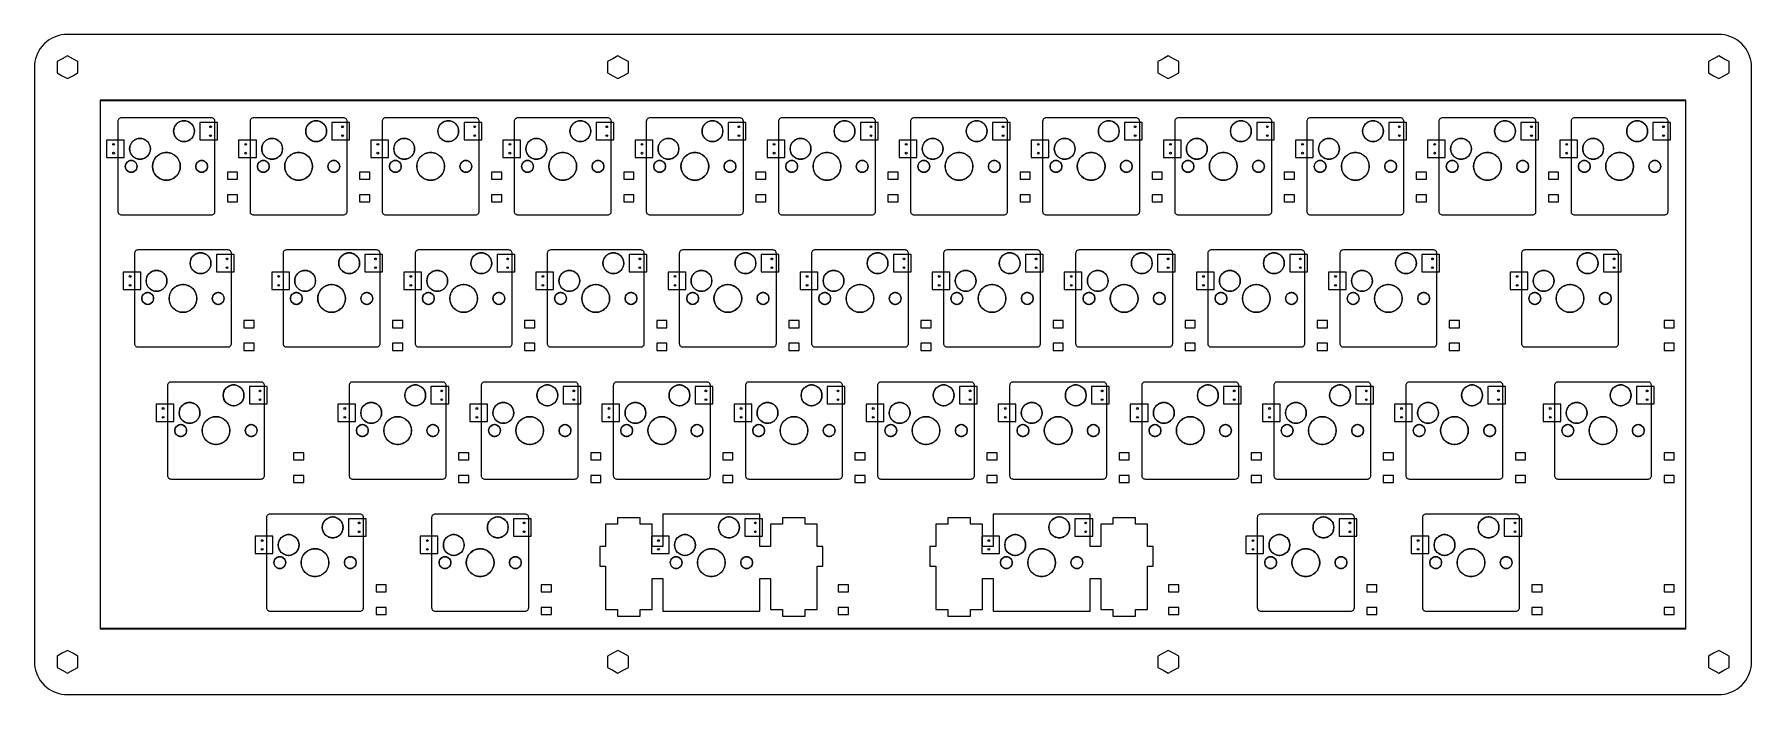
# Model space of a CAD drawing. Header units: millimetres. Extents: x 0 to 248, y 76 to 171.
import ezdxf

# ---------------------------------------------------------------- set-up
doc = ezdxf.new("R2010")
doc.units = ezdxf.units.MM

msp = doc.modelspace()

# ---------------------------------------------------------------- linework, layer by layer
at = {"layer": '16_copper'}
for points in [[(26.42, 158.73), (23.87, 158.73), (23.87, 156.23), (26.42, 156.23)], [(45.47, 158.73), (42.91, 158.73), (42.91, 156.23), (45.47, 156.23)], [(64.52, 158.73), (61.97, 158.73), (61.97, 156.23), (64.52, 156.23)], [(83.56, 158.73), (81.02, 158.73), (81.02, 156.23), (83.56, 156.23)], [(102.62, 158.73), (100.06, 158.73), (100.06, 156.23), (102.62, 156.23)], [(121.67, 158.73), (119.12, 158.73), (119.12, 156.23), (121.67, 156.23)], [(140.72, 158.73), (138.17, 158.73), (138.17, 156.23), (140.72, 156.23)], [(159.77, 158.73), (157.22, 158.73), (157.22, 156.23), (159.77, 156.23)], [(178.81, 158.73), (176.27, 158.73), (176.27, 156.23), (178.81, 156.23)], [(197.87, 158.73), (195.31, 158.73), (195.31, 156.23), (197.87, 156.23)], [(216.92, 158.73), (214.37, 158.73), (214.37, 156.23), (216.92, 156.23)], [(235.97, 158.73), (233.42, 158.73), (233.42, 156.23), (235.97, 156.23)], [(12.96, 156.19), (10.42, 156.19), (10.42, 153.69), (12.96, 153.69)], [(32.02, 156.19), (29.46, 156.19), (29.46, 153.69), (32.02, 153.69)], [(51.07, 156.19), (48.52, 156.19), (48.52, 153.69), (51.07, 153.69)], [(70.12, 156.19), (67.56, 156.19), (67.56, 153.69), (70.12, 153.69)], [(89.17, 156.19), (86.62, 156.19), (86.62, 153.69), (89.17, 153.69)], [(108.22, 156.19), (105.67, 156.19), (105.67, 153.69), (108.22, 153.69)], [(127.27, 156.19), (124.72, 156.19), (124.72, 153.69), (127.27, 153.69)], [(146.31, 156.19), (143.77, 156.19), (143.77, 153.69), (146.31, 153.69)], [(165.37, 156.19), (162.81, 156.19), (162.81, 153.69), (165.37, 153.69)], [(184.42, 156.19), (181.87, 156.19), (181.87, 153.69), (184.42, 153.69)], [(203.47, 156.19), (200.92, 156.19), (200.92, 153.69), (203.47, 153.69)], [(222.52, 156.19), (219.97, 156.19), (219.97, 153.69), (222.52, 153.69)], [(29.31, 151.58), (27.84, 151.58), (27.84, 150.54), (29.31, 150.54)], [(48.36, 151.58), (46.89, 151.58), (46.89, 150.54), (48.36, 150.54)], [(67.41, 151.58), (65.94, 151.58), (65.94, 150.54), (67.41, 150.54)], [(86.46, 151.58), (84.99, 151.58), (84.99, 150.54), (86.46, 150.54)], [(105.51, 151.58), (104.04, 151.58), (104.04, 150.54), (105.51, 150.54)], [(124.56, 151.58), (123.09, 151.58), (123.09, 150.54), (124.56, 150.54)], [(143.61, 151.58), (142.14, 151.58), (142.14, 150.54), (143.61, 150.54)], [(162.66, 151.58), (161.19, 151.58), (161.19, 150.54), (162.66, 150.54)], [(181.71, 151.58), (180.24, 151.58), (180.24, 150.54), (181.71, 150.54)], [(200.76, 151.58), (199.29, 151.58), (199.29, 150.54), (200.76, 150.54)], [(219.81, 151.58), (218.34, 151.58), (218.34, 150.54), (219.81, 150.54)], [(29.31, 148.31), (27.84, 148.31), (27.84, 147.27), (29.31, 147.27)], [(48.36, 148.31), (46.89, 148.31), (46.89, 147.27), (48.36, 147.27)], [(67.41, 148.31), (65.94, 148.31), (65.94, 147.27), (67.41, 147.27)], [(86.46, 148.31), (84.99, 148.31), (84.99, 147.27), (86.46, 147.27)], [(105.51, 148.31), (104.04, 148.31), (104.04, 147.27), (105.51, 147.27)], [(124.56, 148.31), (123.09, 148.31), (123.09, 147.27), (124.56, 147.27)], [(143.61, 148.31), (142.14, 148.31), (142.14, 147.27), (143.61, 147.27)], [(162.66, 148.31), (161.19, 148.31), (161.19, 147.27), (162.66, 147.27)], [(181.71, 148.31), (180.24, 148.31), (180.24, 147.27), (181.71, 147.27)], [(200.76, 148.31), (199.29, 148.31), (199.29, 147.27), (200.76, 147.27)], [(219.81, 148.31), (218.34, 148.31), (218.34, 147.27), (219.81, 147.27)], [(28.8, 139.68), (26.25, 139.68), (26.25, 137.18), (28.8, 137.18)], [(50.23, 139.68), (47.68, 139.68), (47.68, 137.18), (50.23, 137.18)], [(69.28, 139.68), (66.73, 139.68), (66.73, 137.18), (69.28, 137.18)], [(88.33, 139.68), (85.78, 139.68), (85.78, 137.18), (88.33, 137.18)], [(107.38, 139.68), (104.83, 139.68), (104.83, 137.18), (107.38, 137.18)], [(126.43, 139.68), (123.88, 139.68), (123.88, 137.18), (126.43, 137.18)], [(145.48, 139.68), (142.93, 139.68), (142.93, 137.18), (145.48, 137.18)], [(164.53, 139.68), (161.98, 139.68), (161.98, 137.18), (164.53, 137.18)], [(183.58, 139.68), (181.03, 139.68), (181.03, 137.18), (183.58, 137.18)], [(202.63, 139.68), (200.08, 139.68), (200.08, 137.18), (202.63, 137.18)], [(228.82, 139.68), (226.27, 139.68), (226.27, 137.18), (228.82, 137.18)], [(15.35, 137.14), (12.8, 137.14), (12.8, 134.64), (15.35, 134.64)], [(36.78, 137.14), (34.23, 137.14), (34.23, 134.64), (36.78, 134.64)], [(55.83, 137.14), (53.28, 137.14), (53.28, 134.64), (55.83, 134.64)], [(74.88, 137.14), (72.33, 137.14), (72.33, 134.64), (74.88, 134.64)], [(93.93, 137.14), (91.38, 137.14), (91.38, 134.64), (93.93, 134.64)], [(112.98, 137.14), (110.43, 137.14), (110.43, 134.64), (112.98, 134.64)], [(132.03, 137.14), (129.48, 137.14), (129.48, 134.64), (132.03, 134.64)], [(151.08, 137.14), (148.53, 137.14), (148.53, 134.64), (151.08, 134.64)], [(170.13, 137.14), (167.58, 137.14), (167.58, 134.64), (170.13, 134.64)], [(189.18, 137.14), (186.63, 137.14), (186.63, 134.64), (189.18, 134.64)], [(215.37, 137.14), (212.82, 137.14), (212.82, 134.64), (215.37, 134.64)], [(31.69, 130.15), (30.22, 130.15), (30.22, 129.11), (31.69, 129.11)], [(53.12, 130.15), (51.65, 130.15), (51.65, 129.11), (53.12, 129.11)], [(72.17, 130.15), (70.7, 130.15), (70.7, 129.11), (72.17, 129.11)], [(91.22, 130.15), (89.75, 130.15), (89.75, 129.11), (91.22, 129.11)], [(110.27, 130.15), (108.8, 130.15), (108.8, 129.11), (110.27, 129.11)], [(129.32, 130.15), (127.85, 130.15), (127.85, 129.11), (129.32, 129.11)], [(148.37, 130.15), (146.9, 130.15), (146.9, 129.11), (148.37, 129.11)], [(167.42, 130.15), (165.95, 130.15), (165.95, 129.11), (167.42, 129.11)], [(186.47, 130.15), (185, 130.15), (185, 129.11), (186.47, 129.11)], [(205.52, 130.15), (204.05, 130.15), (204.05, 129.11), (205.52, 129.11)], [(236.48, 130.15), (235.01, 130.15), (235.01, 129.11), (236.48, 129.11)], [(31.69, 126.88), (30.22, 126.88), (30.22, 125.84), (31.69, 125.84)], [(53.12, 126.88), (51.65, 126.88), (51.65, 125.84), (53.12, 125.84)], [(72.17, 126.88), (70.7, 126.88), (70.7, 125.84), (72.17, 125.84)], [(91.22, 126.88), (89.75, 126.88), (89.75, 125.84), (91.22, 125.84)], [(110.27, 126.88), (108.8, 126.88), (108.8, 125.84), (110.27, 125.84)], [(129.32, 126.88), (127.85, 126.88), (127.85, 125.84), (129.32, 125.84)], [(148.37, 126.88), (146.9, 126.88), (146.9, 125.84), (148.37, 125.84)], [(167.42, 126.88), (165.95, 126.88), (165.95, 125.84), (167.42, 125.84)], [(186.47, 126.88), (185, 126.88), (185, 125.84), (186.47, 125.84)], [(205.52, 126.88), (204.05, 126.88), (204.05, 125.84), (205.52, 125.84)], [(236.48, 126.88), (235.01, 126.88), (235.01, 125.84), (236.48, 125.84)], [(33.56, 120.63), (31.01, 120.63), (31.01, 118.13), (33.56, 118.13)], [(59.75, 120.63), (57.2, 120.63), (57.2, 118.13), (59.75, 118.13)], [(78.8, 120.63), (76.25, 120.63), (76.25, 118.13), (78.8, 118.13)], [(97.85, 120.63), (95.3, 120.63), (95.3, 118.13), (97.85, 118.13)], [(116.9, 120.63), (114.35, 120.63), (114.35, 118.13), (116.9, 118.13)], [(135.95, 120.63), (133.4, 120.63), (133.4, 118.13), (135.95, 118.13)], [(155, 120.63), (152.45, 120.63), (152.45, 118.13), (155, 118.13)], [(174.05, 120.63), (171.5, 120.63), (171.5, 118.13), (174.05, 118.13)], [(193.1, 120.63), (190.55, 120.63), (190.55, 118.13), (193.1, 118.13)], [(212.15, 120.63), (209.6, 120.63), (209.6, 118.13), (212.15, 118.13)], [(233.58, 120.63), (231.03, 120.63), (231.03, 118.13), (233.58, 118.13)], [(20.11, 118.09), (17.56, 118.09), (17.56, 115.59), (20.11, 115.59)], [(46.3, 118.09), (43.75, 118.09), (43.75, 115.59), (46.3, 115.59)], [(65.35, 118.09), (62.8, 118.09), (62.8, 115.59), (65.35, 115.59)], [(84.4, 118.09), (81.85, 118.09), (81.85, 115.59), (84.4, 115.59)], [(103.45, 118.09), (100.9, 118.09), (100.9, 115.59), (103.45, 115.59)], [(122.5, 118.09), (119.95, 118.09), (119.95, 115.59), (122.5, 115.59)], [(141.55, 118.09), (139, 118.09), (139, 115.59), (141.55, 115.59)], [(160.6, 118.09), (158.05, 118.09), (158.05, 115.59), (160.6, 115.59)], [(179.65, 118.09), (177.1, 118.09), (177.1, 115.59), (179.65, 115.59)], [(198.7, 118.09), (196.15, 118.09), (196.15, 115.59), (198.7, 115.59)], [(220.13, 118.09), (217.58, 118.09), (217.58, 115.59), (220.13, 115.59)], [(38.84, 111.1), (37.36, 111.1), (37.36, 110.06), (38.84, 110.06)], [(62.65, 111.1), (61.18, 111.1), (61.18, 110.06), (62.65, 110.06)], [(81.7, 111.1), (80.23, 111.1), (80.23, 110.06), (81.7, 110.06)], [(100.75, 111.1), (99.28, 111.1), (99.28, 110.06), (100.75, 110.06)], [(119.8, 111.1), (118.33, 111.1), (118.33, 110.06), (119.8, 110.06)], [(138.85, 111.1), (137.38, 111.1), (137.38, 110.06), (138.85, 110.06)], [(157.9, 111.1), (156.43, 111.1), (156.43, 110.06), (157.9, 110.06)], [(176.95, 111.1), (175.48, 111.1), (175.48, 110.06), (176.95, 110.06)], [(196, 111.1), (194.53, 111.1), (194.53, 110.06), (196, 110.06)], [(215.05, 111.1), (213.58, 111.1), (213.58, 110.06), (215.05, 110.06)], [(236.48, 111.1), (235.01, 111.1), (235.01, 110.06), (236.48, 110.06)], [(38.84, 107.83), (37.36, 107.83), (37.36, 106.79), (38.84, 106.79)], [(62.65, 107.83), (61.18, 107.83), (61.18, 106.79), (62.65, 106.79)], [(81.7, 107.83), (80.23, 107.83), (80.23, 106.79), (81.7, 106.79)], [(100.75, 107.83), (99.28, 107.83), (99.28, 106.79), (100.75, 106.79)], [(119.8, 107.83), (118.33, 107.83), (118.33, 106.79), (119.8, 106.79)], [(138.85, 107.83), (137.38, 107.83), (137.38, 106.79), (138.85, 106.79)], [(157.9, 107.83), (156.43, 107.83), (156.43, 106.79), (157.9, 106.79)], [(176.95, 107.83), (175.48, 107.83), (175.48, 106.79), (176.95, 106.79)], [(196, 107.83), (194.53, 107.83), (194.53, 106.79), (196, 106.79)], [(215.05, 107.83), (213.58, 107.83), (213.58, 106.79), (215.05, 106.79)], [(236.48, 107.83), (235.01, 107.83), (235.01, 106.79), (236.48, 106.79)], [(47.85, 101.58), (45.3, 101.58), (45.3, 99.08), (47.85, 99.08)], [(71.66, 101.58), (69.11, 101.58), (69.11, 99.08), (71.66, 99.08)], [(105, 101.58), (102.45, 101.58), (102.45, 99.08), (105, 99.08)], [(152.62, 101.58), (150.07, 101.58), (150.07, 99.08), (152.62, 99.08)], [(190.72, 101.58), (188.17, 101.58), (188.17, 99.08), (190.72, 99.08)], [(214.53, 101.58), (211.98, 101.58), (211.98, 99.08), (214.53, 99.08)], [(34.4, 99.04), (31.85, 99.04), (31.85, 96.54), (34.4, 96.54)], [(58.21, 99.04), (55.66, 99.04), (55.66, 96.54), (58.21, 96.54)], [(91.55, 99.04), (89, 99.04), (89, 96.54), (91.55, 96.54)], [(139.17, 99.04), (136.62, 99.04), (136.62, 96.54), (139.17, 96.54)], [(177.27, 99.04), (174.72, 99.04), (174.72, 96.54), (177.27, 96.54)], [(201.08, 99.04), (198.53, 99.04), (198.53, 96.54), (201.08, 96.54)], [(50.74, 92.05), (49.27, 92.05), (49.27, 91.01), (50.74, 91.01)], [(74.56, 92.05), (73.08, 92.05), (73.08, 91.01), (74.56, 91.01)], [(117.42, 92.05), (115.94, 92.05), (115.94, 91.01), (117.42, 91.01)], [(165.04, 92.05), (163.57, 92.05), (163.57, 91.01), (165.04, 91.01)], [(193.62, 92.05), (192.14, 92.05), (192.14, 91.01), (193.62, 91.01)], [(217.43, 92.05), (215.96, 92.05), (215.96, 91.01), (217.43, 91.01)], [(236.48, 92.05), (235.01, 92.05), (235.01, 91.01), (236.48, 91.01)], [(50.74, 88.78), (49.27, 88.78), (49.27, 87.74), (50.74, 87.74)], [(74.56, 88.78), (73.08, 88.78), (73.08, 87.74), (74.56, 87.74)], [(117.42, 88.78), (115.94, 88.78), (115.94, 87.74), (117.42, 87.74)], [(165.04, 88.78), (163.57, 88.78), (163.57, 87.74), (165.04, 87.74)], [(193.62, 88.78), (192.14, 88.78), (192.14, 87.74), (193.62, 87.74)], [(217.43, 88.78), (215.96, 88.78), (215.96, 87.74), (217.43, 87.74)], [(236.48, 88.78), (235.01, 88.78), (235.01, 87.74), (236.48, 87.74)]]:
    msp.add_lwpolyline(points, close=True, dxfattribs=at)
at = {"layer": '1_copper'}
for points in [[(238.13, 85.69), (238.13, 85.69), (238.13, 85.69), (238.14, 85.69), (238.14, 85.69), (238.14, 85.69), (238.15, 85.69), (238.15, 85.7), (238.15, 85.7), (238.15, 85.7), (238.16, 85.71), (238.16, 85.71), (238.16, 85.71), (238.16, 85.71), (238.16, 85.73), (238.16, 161.93), (238.16, 161.93), (238.16, 161.93), (238.16, 161.93), (238.16, 161.94), (238.16, 161.94), (238.16, 161.94), (238.16, 161.95), (238.15, 161.95), (238.15, 161.95), (238.15, 161.95), (238.14, 161.96), (238.14, 161.96), (238.14, 161.96), (238.14, 161.96), (238.12, 161.96), (9.53, 161.96), (9.52, 161.96), (9.52, 161.96), (9.52, 161.96), (9.51, 161.96), (9.51, 161.96), (9.51, 161.96), (9.5, 161.96), (9.5, 161.95), (9.5, 161.95), (9.5, 161.95), (9.49, 161.94), (9.49, 161.94), (9.49, 161.94), (9.49, 161.94), (9.49, 161.93), (9.49, 85.73), (9.49, 85.72), (9.49, 85.72), (9.49, 85.72), (9.49, 85.71), (9.49, 85.71), (9.49, 85.71), (9.49, 85.7), (9.5, 85.7), (9.5, 85.7), (9.5, 85.7), (9.51, 85.69), (9.51, 85.69), (9.51, 85.69), (9.51, 85.69), (9.53, 85.69), (238.12, 85.69)], [(9.56, 85.76), (9.56, 161.89), (238.09, 161.89), (238.09, 85.76)]]:
    msp.add_lwpolyline(points, close=True, dxfattribs=at)
at = {"layer": 'drills_NPTH'}
for centre, radius in [((21.59, 157.48), 1.5), ((40.64, 157.48), 1.5), ((59.69, 157.48), 1.5), ((78.74, 157.48), 1.5), ((97.79, 157.48), 1.5), ((116.84, 157.48), 1.5), ((135.89, 157.48), 1.5), ((154.94, 157.48), 1.5), ((173.99, 157.48), 1.5), ((193.04, 157.48), 1.5), ((212.09, 157.48), 1.5), ((231.14, 157.48), 1.5), ((15.24, 154.94), 1.5), ((34.29, 154.94), 1.5), ((53.34, 154.94), 1.5), ((72.39, 154.94), 1.5), ((91.44, 154.94), 1.5), ((110.49, 154.94), 1.5), ((129.54, 154.94), 1.5), ((148.59, 154.94), 1.5), ((167.64, 154.94), 1.5), ((186.69, 154.94), 1.5), ((205.74, 154.94), 1.5), ((224.79, 154.94), 1.5), ((19.05, 152.4), 2), ((38.1, 152.4), 2), ((57.15, 152.4), 2), ((76.2, 152.4), 2), ((95.25, 152.4), 2), ((114.3, 152.4), 2), ((133.35, 152.4), 2), ((152.4, 152.4), 2), ((171.45, 152.4), 2), ((190.5, 152.4), 2), ((209.55, 152.4), 2), ((228.6, 152.4), 2), ((13.97, 152.4), 0.85), ((24.13, 152.4), 0.85), ((33.02, 152.4), 0.85), ((43.18, 152.4), 0.85), ((52.07, 152.4), 0.85), ((62.23, 152.4), 0.85), ((71.12, 152.4), 0.85), ((81.28, 152.4), 0.85), ((90.17, 152.4), 0.85), ((100.33, 152.4), 0.85), ((109.22, 152.4), 0.85), ((119.38, 152.4), 0.85), ((128.27, 152.4), 0.85), ((138.43, 152.4), 0.85), ((147.32, 152.4), 0.85), ((157.48, 152.4), 0.85), ((166.37, 152.4), 0.85), ((176.53, 152.4), 0.85), ((185.42, 152.4), 0.85), ((195.58, 152.4), 0.85), ((204.47, 152.4), 0.85), ((214.63, 152.4), 0.85), ((223.52, 152.4), 0.85), ((233.68, 152.4), 0.85), ((23.97, 138.43), 1.5), ((45.4, 138.43), 1.5), ((64.45, 138.43), 1.5), ((83.5, 138.43), 1.5), ((102.55, 138.43), 1.5), ((121.6, 138.43), 1.5), ((140.65, 138.43), 1.5), ((159.7, 138.43), 1.5), ((178.75, 138.43), 1.5), ((197.8, 138.43), 1.5), ((224, 138.43), 1.5), ((17.62, 135.89), 1.5), ((39.05, 135.89), 1.5), ((58.1, 135.89), 1.5), ((77.15, 135.89), 1.5), ((96.2, 135.89), 1.5), ((115.25, 135.89), 1.5), ((134.3, 135.89), 1.5), ((153.35, 135.89), 1.5), ((172.4, 135.89), 1.5), ((191.45, 135.89), 1.5), ((217.65, 135.89), 1.5), ((16.35, 133.35), 0.85), ((21.43, 133.35), 2), ((26.51, 133.35), 0.85), ((37.78, 133.35), 0.85), ((42.86, 133.35), 2), ((47.94, 133.35), 0.85), ((56.83, 133.35), 0.85), ((61.91, 133.35), 2), ((66.99, 133.35), 0.85), ((75.88, 133.35), 0.85), ((80.96, 133.35), 2), ((86.04, 133.35), 0.85), ((94.93, 133.35), 0.85), ((100.01, 133.35), 2), ((105.09, 133.35), 0.85), ((113.98, 133.35), 0.85), ((119.06, 133.35), 2), ((124.14, 133.35), 0.85), ((133.03, 133.35), 0.85), ((138.11, 133.35), 2), ((143.19, 133.35), 0.85), ((152.08, 133.35), 0.85), ((157.16, 133.35), 2), ((162.24, 133.35), 0.85), ((171.13, 133.35), 0.85), ((176.21, 133.35), 2), ((181.29, 133.35), 0.85), ((190.18, 133.35), 0.85), ((195.26, 133.35), 2), ((200.34, 133.35), 0.85), ((216.38, 133.35), 0.85), ((221.46, 133.35), 2), ((226.54, 133.35), 0.85), ((28.73, 119.38), 1.5), ((54.93, 119.38), 1.5), ((73.98, 119.38), 1.5), ((93.03, 119.38), 1.5), ((112.08, 119.38), 1.5), ((131.13, 119.38), 1.5), ((150.18, 119.38), 1.5), ((169.23, 119.38), 1.5), ((188.28, 119.38), 1.5), ((207.33, 119.38), 1.5), ((228.76, 119.38), 1.5), ((22.38, 116.84), 1.5), ((48.58, 116.84), 1.5), ((67.63, 116.84), 1.5), ((86.68, 116.84), 1.5), ((105.73, 116.84), 1.5), ((124.78, 116.84), 1.5), ((143.83, 116.84), 1.5), ((162.88, 116.84), 1.5), ((181.93, 116.84), 1.5), ((200.98, 116.84), 1.5), ((222.41, 116.84), 1.5), ((21.11, 114.3), 0.85), ((26.19, 114.3), 2), ((31.27, 114.3), 0.85), ((47.31, 114.3), 0.85), ((52.39, 114.3), 2), ((57.47, 114.3), 0.85), ((66.36, 114.3), 0.85), ((71.44, 114.3), 2), ((76.52, 114.3), 0.85), ((85.41, 114.3), 0.85), ((90.49, 114.3), 2), ((95.57, 114.3), 0.85), ((104.46, 114.3), 0.85), ((109.54, 114.3), 2), ((114.62, 114.3), 0.85), ((123.51, 114.3), 0.85), ((128.59, 114.3), 2), ((133.67, 114.3), 0.85), ((142.56, 114.3), 0.85), ((147.64, 114.3), 2), ((152.72, 114.3), 0.85), ((161.61, 114.3), 0.85), ((166.69, 114.3), 2), ((171.77, 114.3), 0.85), ((180.66, 114.3), 0.85), ((185.74, 114.3), 2), ((190.82, 114.3), 0.85), ((199.71, 114.3), 0.85), ((204.79, 114.3), 2), ((209.87, 114.3), 0.85), ((221.14, 114.3), 0.85), ((226.22, 114.3), 2), ((231.3, 114.3), 0.85), ((43.02, 100.33), 1.5), ((66.83, 100.33), 1.5), ((100.17, 100.33), 1.5), ((147.8, 100.33), 1.5), ((185.9, 100.33), 1.5), ((209.71, 100.33), 1.5), ((36.67, 97.79), 1.5), ((60.48, 97.79), 1.5), ((93.82, 97.79), 1.5), ((141.45, 97.79), 1.5), ((179.55, 97.79), 1.5), ((203.36, 97.79), 1.5), ((40.48, 95.25), 2), ((64.29, 95.25), 2), ((97.63, 95.25), 2), ((145.26, 95.25), 2), ((183.36, 95.25), 2), ((207.17, 95.25), 2), ((35.4, 95.25), 0.85), ((45.56, 95.25), 0.85), ((59.21, 95.25), 0.85), ((69.37, 95.25), 0.85), ((92.55, 95.25), 0.85), ((102.71, 95.25), 0.85), ((140.18, 95.25), 0.85), ((150.34, 95.25), 0.85), ((178.28, 95.25), 0.85), ((188.44, 95.25), 0.85), ((202.09, 95.25), 0.85), ((212.25, 95.25), 0.85)]:
    msp.add_circle(centre, radius, dxfattribs=at)
at = {"layer": 'drills_PTH'}
for centre in [(25.4, 158.12), (25.4, 156.84), (44.45, 158.12), (44.45, 156.84), (63.5, 158.12), (63.5, 156.84), (82.55, 158.12), (82.55, 156.84), (101.6, 158.12), (101.6, 156.84), (120.65, 158.12), (120.65, 156.84), (139.7, 158.12), (139.7, 156.84), (158.75, 158.12), (158.75, 156.84), (177.8, 158.12), (177.8, 156.84), (196.85, 158.12), (196.85, 156.84), (215.9, 158.12), (215.9, 156.84), (234.95, 158.12), (234.95, 156.84), (11.43, 155.58), (11.43, 154.31), (30.48, 155.58), (30.48, 154.31), (49.53, 155.58), (49.53, 154.31), (68.58, 155.58), (68.58, 154.31), (87.63, 155.58), (87.63, 154.31), (106.68, 155.58), (106.68, 154.31), (125.73, 155.58), (125.73, 154.31), (144.78, 155.58), (144.78, 154.31), (163.83, 155.58), (163.83, 154.31), (182.88, 155.58), (182.88, 154.31), (201.93, 155.58), (201.93, 154.31), (220.98, 155.58), (220.98, 154.31), (27.78, 139.06), (49.21, 139.06), (68.26, 139.06), (87.31, 139.06), (106.36, 139.06), (125.41, 139.06), (144.46, 139.06), (163.51, 139.06), (182.56, 139.06), (201.61, 139.06), (227.81, 139.06), (13.81, 136.53), (27.78, 137.8), (35.24, 136.53), (49.21, 137.8), (54.29, 136.53), (68.26, 137.8), (73.34, 136.53), (87.31, 137.8), (92.39, 136.53), (106.36, 137.8), (111.44, 136.53), (125.41, 137.8), (130.49, 136.53), (144.46, 137.8), (149.54, 136.53), (163.51, 137.8), (168.59, 136.53), (182.56, 137.8), (187.64, 136.53), (201.61, 137.8), (213.84, 136.53), (227.81, 137.8), (13.81, 135.25), (35.24, 135.25), (54.29, 135.25), (73.34, 135.25), (92.39, 135.25), (111.44, 135.25), (130.49, 135.25), (149.54, 135.25), (168.59, 135.25), (187.64, 135.25), (213.84, 135.25), (32.54, 120.02), (58.74, 120.02), (77.79, 120.02), (96.84, 120.02), (115.89, 120.02), (134.94, 120.02), (153.99, 120.02), (173.04, 120.02), (192.09, 120.02), (211.14, 120.02), (232.57, 120.02), (18.57, 117.48), (32.54, 118.75), (44.77, 117.48), (58.74, 118.75), (63.82, 117.48), (77.79, 118.75), (82.87, 117.48), (96.84, 118.75), (101.92, 117.48), (115.89, 118.75), (120.97, 117.48), (134.94, 118.75), (140.02, 117.48), (153.99, 118.75), (159.07, 117.48), (173.04, 118.75), (178.12, 117.48), (192.09, 118.75), (197.17, 117.48), (211.14, 118.75), (218.6, 117.48), (232.57, 118.75), (18.57, 116.21), (44.77, 116.21), (63.82, 116.21), (82.87, 116.21), (101.92, 116.21), (120.97, 116.21), (140.02, 116.21), (159.07, 116.21), (178.12, 116.21), (197.17, 116.21), (218.6, 116.21), (46.83, 100.97), (46.83, 99.7), (70.64, 100.97), (70.64, 99.7), (103.98, 100.97), (103.98, 99.7), (151.61, 100.97), (151.61, 99.7), (189.71, 100.97), (189.71, 99.7), (213.52, 100.97), (213.52, 99.7), (32.86, 98.43), (32.86, 97.16), (56.67, 98.43), (56.67, 97.16), (90.01, 98.43), (90.01, 97.16), (137.64, 98.43), (137.64, 97.16), (175.74, 98.43), (175.74, 97.16), (199.55, 98.43), (199.55, 97.16)]:
    msp.add_circle(centre, 0.125, dxfattribs=at)
at = {"layer": 'holes'}
for points in [[(3.28, 165.88), (4.03, 165.47), (4.78, 165.06), (5.53, 165.47), (6.28, 165.88), (6.28, 167.53), (5.53, 167.94), (4.78, 168.36), (4.03, 167.94), (3.28, 167.53), (3.28, 165.88)], [(82.66, 165.88), (83.41, 165.47), (84.16, 165.06), (84.91, 165.47), (85.66, 165.88), (85.66, 167.53), (84.91, 167.94), (84.16, 168.36), (83.41, 167.94), (82.66, 167.53), (82.66, 165.88)], [(162.03, 165.88), (162.78, 165.47), (163.53, 165.06), (164.28, 165.47), (165.03, 165.88), (165.03, 167.53), (164.28, 167.94), (163.53, 168.36), (162.78, 167.94), (162.03, 167.53), (162.03, 165.88)], [(241.41, 165.88), (242.16, 165.47), (242.91, 165.06), (243.66, 165.47), (244.41, 165.88), (244.41, 167.53), (243.66, 167.94), (242.91, 168.36), (242.16, 167.94), (241.41, 167.53), (241.41, 165.88)], [(12.05, 145.9), (12.06, 145.8), (12.09, 145.71), (12.14, 145.62), (12.2, 145.55), (12.27, 145.49), (12.36, 145.44), (12.45, 145.41), (12.55, 145.4), (25.55, 145.4), (25.65, 145.41), (25.74, 145.44), (25.83, 145.49), (25.9, 145.55), (25.96, 145.62), (26.01, 145.71), (26.04, 145.8), (26.05, 145.9), (26.05, 158.9), (26.04, 159), (26.01, 159.09), (25.96, 159.18), (25.9, 159.25), (25.83, 159.31), (25.74, 159.36), (25.65, 159.39), (25.55, 159.4), (12.55, 159.4), (12.45, 159.39), (12.36, 159.36), (12.27, 159.31), (12.2, 159.25), (12.14, 159.18), (12.09, 159.09), (12.06, 159), (12.05, 158.9), (12.05, 145.9)], [(20.09, 157.43), (20.1, 157.32), (20.11, 157.21), (20.14, 157.11), (20.17, 157.01), (20.2, 156.91), (20.25, 156.81), (20.3, 156.71), (20.36, 156.62), (20.42, 156.54), (20.49, 156.46), (20.57, 156.38), (20.65, 156.31), (20.73, 156.25), (20.82, 156.19), (20.92, 156.14), (21.02, 156.09), (21.12, 156.06), (21.22, 156.03), (21.32, 156), (21.43, 155.99), (21.54, 155.98), (21.64, 155.98), (21.75, 155.99), (21.86, 156), (21.96, 156.03), (22.06, 156.06), (22.16, 156.09), (22.26, 156.14), (22.36, 156.19), (22.45, 156.25), (22.53, 156.31), (22.61, 156.38), (22.69, 156.46), (22.76, 156.54), (22.82, 156.62), (22.88, 156.71), (22.93, 156.81), (22.98, 156.91), (23.01, 157.01), (23.04, 157.11), (23.07, 157.21), (23.08, 157.32), (23.09, 157.43), (23.09, 157.53), (23.08, 157.64), (23.07, 157.75), (23.04, 157.85), (23.01, 157.95), (22.98, 158.05), (22.93, 158.15), (22.88, 158.25), (22.82, 158.34), (22.76, 158.42), (22.69, 158.5), (22.61, 158.58), (22.53, 158.65), (22.45, 158.71), (22.36, 158.77), (22.26, 158.82), (22.16, 158.87), (22.06, 158.9), (21.96, 158.93), (21.86, 158.96), (21.75, 158.97), (21.64, 158.98), (21.54, 158.98), (21.43, 158.97), (21.32, 158.96), (21.22, 158.93), (21.12, 158.9), (21.02, 158.87), (20.92, 158.82), (20.82, 158.77), (20.73, 158.71), (20.65, 158.65), (20.57, 158.58), (20.49, 158.5), (20.42, 158.42), (20.36, 158.34), (20.3, 158.25), (20.25, 158.15), (20.2, 158.05), (20.17, 157.95), (20.14, 157.85), (20.11, 157.75), (20.1, 157.64), (20.09, 157.53), (20.09, 157.43)], [(31.1, 145.9), (31.11, 145.8), (31.14, 145.71), (31.19, 145.62), (31.25, 145.55), (31.32, 145.49), (31.41, 145.44), (31.5, 145.41), (31.6, 145.4), (44.6, 145.4), (44.7, 145.41), (44.79, 145.44), (44.88, 145.49), (44.95, 145.55), (45.01, 145.62), (45.06, 145.71), (45.09, 145.8), (45.1, 145.9), (45.1, 158.9), (45.09, 159), (45.06, 159.09), (45.01, 159.18), (44.95, 159.25), (44.88, 159.31), (44.79, 159.36), (44.7, 159.39), (44.6, 159.4), (31.6, 159.4), (31.5, 159.39), (31.41, 159.36), (31.32, 159.31), (31.25, 159.25), (31.19, 159.18), (31.14, 159.09), (31.11, 159), (31.1, 158.9), (31.1, 145.9)], [(39.14, 157.43), (39.15, 157.32), (39.16, 157.21), (39.19, 157.11), (39.22, 157.01), (39.25, 156.91), (39.3, 156.81), (39.35, 156.71), (39.41, 156.62), (39.47, 156.54), (39.54, 156.46), (39.62, 156.38), (39.7, 156.31), (39.78, 156.25), (39.87, 156.19), (39.97, 156.14), (40.07, 156.09), (40.17, 156.06), (40.27, 156.03), (40.37, 156), (40.48, 155.99), (40.59, 155.98), (40.69, 155.98), (40.8, 155.99), (40.91, 156), (41.01, 156.03), (41.11, 156.06), (41.21, 156.09), (41.31, 156.14), (41.41, 156.19), (41.5, 156.25), (41.58, 156.31), (41.66, 156.38), (41.74, 156.46), (41.81, 156.54), (41.87, 156.62), (41.93, 156.71), (41.98, 156.81), (42.03, 156.91), (42.06, 157.01), (42.09, 157.11), (42.12, 157.21), (42.13, 157.32), (42.14, 157.43), (42.14, 157.53), (42.13, 157.64), (42.12, 157.75), (42.09, 157.85), (42.06, 157.95), (42.03, 158.05), (41.98, 158.15), (41.93, 158.25), (41.87, 158.34), (41.81, 158.42), (41.74, 158.5), (41.66, 158.58), (41.58, 158.65), (41.5, 158.71), (41.41, 158.77), (41.31, 158.82), (41.21, 158.87), (41.11, 158.9), (41.01, 158.93), (40.91, 158.96), (40.8, 158.97), (40.69, 158.98), (40.59, 158.98), (40.48, 158.97), (40.37, 158.96), (40.27, 158.93), (40.17, 158.9), (40.07, 158.87), (39.97, 158.82), (39.87, 158.77), (39.78, 158.71), (39.7, 158.65), (39.62, 158.58), (39.54, 158.5), (39.47, 158.42), (39.41, 158.34), (39.35, 158.25), (39.3, 158.15), (39.25, 158.05), (39.22, 157.95), (39.19, 157.85), (39.16, 157.75), (39.15, 157.64), (39.14, 157.53), (39.14, 157.43)], [(50.15, 145.9), (50.16, 145.8), (50.19, 145.71), (50.24, 145.62), (50.3, 145.55), (50.37, 145.49), (50.46, 145.44), (50.55, 145.41), (50.65, 145.4), (63.65, 145.4), (63.75, 145.41), (63.84, 145.44), (63.93, 145.49), (64, 145.55), (64.06, 145.62), (64.11, 145.71), (64.14, 145.8), (64.15, 145.9), (64.15, 158.9), (64.14, 159), (64.11, 159.09), (64.06, 159.18), (64, 159.25), (63.93, 159.31), (63.84, 159.36), (63.75, 159.39), (63.65, 159.4), (50.65, 159.4), (50.55, 159.39), (50.46, 159.36), (50.37, 159.31), (50.3, 159.25), (50.24, 159.18), (50.19, 159.09), (50.16, 159), (50.15, 158.9), (50.15, 145.9)], [(58.19, 157.43), (58.2, 157.32), (58.21, 157.21), (58.24, 157.11), (58.27, 157.01), (58.3, 156.91), (58.35, 156.81), (58.4, 156.71), (58.46, 156.62), (58.52, 156.54), (58.59, 156.46), (58.67, 156.38), (58.75, 156.31), (58.83, 156.25), (58.92, 156.19), (59.02, 156.14), (59.12, 156.09), (59.22, 156.06), (59.32, 156.03), (59.42, 156), (59.53, 155.99), (59.64, 155.98), (59.74, 155.98), (59.85, 155.99), (59.96, 156), (60.06, 156.03), (60.16, 156.06), (60.26, 156.09), (60.36, 156.14), (60.46, 156.19), (60.55, 156.25), (60.63, 156.31), (60.71, 156.38), (60.79, 156.46), (60.86, 156.54), (60.92, 156.62), (60.98, 156.71), (61.03, 156.81), (61.08, 156.91), (61.11, 157.01), (61.14, 157.11), (61.17, 157.21), (61.18, 157.32), (61.19, 157.43), (61.19, 157.53), (61.18, 157.64), (61.17, 157.75), (61.14, 157.85), (61.11, 157.95), (61.08, 158.05), (61.03, 158.15), (60.98, 158.25), (60.92, 158.34), (60.86, 158.42), (60.79, 158.5), (60.71, 158.58), (60.63, 158.65), (60.55, 158.71), (60.46, 158.77), (60.36, 158.82), (60.26, 158.87), (60.16, 158.9), (60.06, 158.93), (59.96, 158.96), (59.85, 158.97), (59.74, 158.98), (59.64, 158.98), (59.53, 158.97), (59.42, 158.96), (59.32, 158.93), (59.22, 158.9), (59.12, 158.87), (59.02, 158.82), (58.92, 158.77), (58.83, 158.71), (58.75, 158.65), (58.67, 158.58), (58.59, 158.5), (58.52, 158.42), (58.46, 158.34), (58.4, 158.25), (58.35, 158.15), (58.3, 158.05), (58.27, 157.95), (58.24, 157.85), (58.21, 157.75), (58.2, 157.64), (58.19, 157.53), (58.19, 157.43)], [(69.2, 145.9), (69.21, 145.8), (69.24, 145.71), (69.29, 145.62), (69.35, 145.55), (69.42, 145.49), (69.51, 145.44), (69.6, 145.41), (69.7, 145.4), (82.7, 145.4), (82.8, 145.41), (82.89, 145.44), (82.98, 145.49), (83.05, 145.55), (83.11, 145.62), (83.16, 145.71), (83.19, 145.8), (83.2, 145.9), (83.2, 158.9), (83.19, 159), (83.16, 159.09), (83.11, 159.18), (83.05, 159.25), (82.98, 159.31), (82.89, 159.36), (82.8, 159.39), (82.7, 159.4), (69.7, 159.4), (69.6, 159.39), (69.51, 159.36), (69.42, 159.31), (69.35, 159.25), (69.29, 159.18), (69.24, 159.09), (69.21, 159), (69.2, 158.9), (69.2, 145.9)], [(77.24, 157.43), (77.25, 157.32), (77.26, 157.21), (77.29, 157.11), (77.32, 157.01), (77.35, 156.91), (77.4, 156.81), (77.45, 156.71), (77.51, 156.62), (77.57, 156.54), (77.64, 156.46), (77.72, 156.38), (77.8, 156.31), (77.88, 156.25), (77.97, 156.19), (78.07, 156.14), (78.17, 156.09), (78.27, 156.06), (78.37, 156.03), (78.47, 156), (78.58, 155.99), (78.69, 155.98), (78.79, 155.98), (78.9, 155.99), (79.01, 156), (79.11, 156.03), (79.21, 156.06), (79.31, 156.09), (79.41, 156.14), (79.51, 156.19), (79.6, 156.25), (79.68, 156.31), (79.76, 156.38), (79.84, 156.46), (79.91, 156.54), (79.97, 156.62), (80.03, 156.71), (80.08, 156.81), (80.13, 156.91), (80.16, 157.01), (80.19, 157.11), (80.22, 157.21), (80.23, 157.32), (80.24, 157.43), (80.24, 157.53), (80.23, 157.64), (80.22, 157.75), (80.19, 157.85), (80.16, 157.95), (80.13, 158.05), (80.08, 158.15), (80.03, 158.25), (79.97, 158.34), (79.91, 158.42), (79.84, 158.5), (79.76, 158.58), (79.68, 158.65), (79.6, 158.71), (79.51, 158.77), (79.41, 158.82), (79.31, 158.87), (79.21, 158.9), (79.11, 158.93), (79.01, 158.96), (78.9, 158.97), (78.79, 158.98), (78.69, 158.98), (78.58, 158.97), (78.47, 158.96), (78.37, 158.93), (78.27, 158.9), (78.17, 158.87), (78.07, 158.82), (77.97, 158.77), (77.88, 158.71), (77.8, 158.65), (77.72, 158.58), (77.64, 158.5), (77.57, 158.42), (77.51, 158.34), (77.45, 158.25), (77.4, 158.15), (77.35, 158.05), (77.32, 157.95), (77.29, 157.85), (77.26, 157.75), (77.25, 157.64), (77.24, 157.53), (77.24, 157.43)], [(88.25, 145.9), (88.26, 145.8), (88.29, 145.71), (88.34, 145.62), (88.4, 145.55), (88.47, 145.49), (88.56, 145.44), (88.65, 145.41), (88.75, 145.4), (101.75, 145.4), (101.85, 145.41), (101.94, 145.44), (102.03, 145.49), (102.1, 145.55), (102.16, 145.62), (102.21, 145.71), (102.24, 145.8), (102.25, 145.9), (102.25, 158.9), (102.24, 159), (102.21, 159.09), (102.16, 159.18), (102.1, 159.25), (102.03, 159.31), (101.94, 159.36), (101.85, 159.39), (101.75, 159.4), (88.75, 159.4), (88.65, 159.39), (88.56, 159.36), (88.47, 159.31), (88.4, 159.25), (88.34, 159.18), (88.29, 159.09), (88.26, 159), (88.25, 158.9), (88.25, 145.9)], [(96.29, 157.43), (96.3, 157.32), (96.31, 157.21), (96.34, 157.11), (96.37, 157.01), (96.4, 156.91), (96.45, 156.81), (96.5, 156.71), (96.56, 156.62), (96.62, 156.54), (96.69, 156.46), (96.77, 156.38), (96.85, 156.31), (96.93, 156.25), (97.02, 156.19), (97.12, 156.14), (97.22, 156.09), (97.32, 156.06), (97.42, 156.03), (97.52, 156), (97.63, 155.99), (97.74, 155.98), (97.84, 155.98), (97.95, 155.99), (98.06, 156), (98.16, 156.03), (98.26, 156.06), (98.36, 156.09), (98.46, 156.14), (98.56, 156.19), (98.65, 156.25), (98.73, 156.31), (98.81, 156.38), (98.89, 156.46), (98.96, 156.54), (99.02, 156.62), (99.08, 156.71), (99.13, 156.81), (99.18, 156.91), (99.21, 157.01), (99.24, 157.11), (99.27, 157.21), (99.28, 157.32), (99.29, 157.43), (99.29, 157.53), (99.28, 157.64), (99.27, 157.75), (99.24, 157.85), (99.21, 157.95), (99.18, 158.05), (99.13, 158.15), (99.08, 158.25), (99.02, 158.34), (98.96, 158.42), (98.89, 158.5), (98.81, 158.58), (98.73, 158.65), (98.65, 158.71), (98.56, 158.77), (98.46, 158.82), (98.36, 158.87), (98.26, 158.9), (98.16, 158.93), (98.06, 158.96), (97.95, 158.97), (97.84, 158.98), (97.74, 158.98), (97.63, 158.97), (97.52, 158.96), (97.42, 158.93), (97.32, 158.9), (97.22, 158.87), (97.12, 158.82), (97.02, 158.77), (96.93, 158.71), (96.85, 158.65), (96.77, 158.58), (96.69, 158.5), (96.62, 158.42), (96.56, 158.34), (96.5, 158.25), (96.45, 158.15), (96.4, 158.05), (96.37, 157.95), (96.34, 157.85), (96.31, 157.75), (96.3, 157.64), (96.29, 157.53), (96.29, 157.43)], [(107.3, 145.9), (107.31, 145.8), (107.34, 145.71), (107.39, 145.62), (107.45, 145.55), (107.52, 145.49), (107.61, 145.44), (107.7, 145.41), (107.8, 145.4), (120.8, 145.4), (120.9, 145.41), (120.99, 145.44), (121.08, 145.49), (121.15, 145.55), (121.21, 145.62), (121.26, 145.71), (121.29, 145.8), (121.3, 145.9), (121.3, 158.9), (121.29, 159), (121.26, 159.09), (121.21, 159.18), (121.15, 159.25), (121.08, 159.31), (120.99, 159.36), (120.9, 159.39), (120.8, 159.4), (107.8, 159.4), (107.7, 159.39), (107.61, 159.36), (107.52, 159.31), (107.45, 159.25), (107.39, 159.18), (107.34, 159.09), (107.31, 159), (107.3, 158.9), (107.3, 145.9)], [(115.34, 157.43), (115.35, 157.32), (115.36, 157.21), (115.39, 157.11), (115.42, 157.01), (115.45, 156.91), (115.5, 156.81), (115.55, 156.71), (115.61, 156.62), (115.67, 156.54), (115.74, 156.46), (115.82, 156.38), (115.9, 156.31), (115.98, 156.25), (116.07, 156.19), (116.17, 156.14), (116.27, 156.09), (116.37, 156.06), (116.47, 156.03), (116.57, 156), (116.68, 155.99), (116.79, 155.98), (116.89, 155.98), (117, 155.99), (117.11, 156), (117.21, 156.03), (117.31, 156.06), (117.41, 156.09), (117.51, 156.14), (117.61, 156.19), (117.7, 156.25), (117.78, 156.31), (117.86, 156.38), (117.94, 156.46), (118.01, 156.54), (118.07, 156.62), (118.13, 156.71), (118.18, 156.81), (118.23, 156.91), (118.26, 157.01), (118.29, 157.11), (118.32, 157.21), (118.33, 157.32), (118.34, 157.43), (118.34, 157.53), (118.33, 157.64), (118.32, 157.75), (118.29, 157.85), (118.26, 157.95), (118.23, 158.05), (118.18, 158.15), (118.13, 158.25), (118.07, 158.34), (118.01, 158.42), (117.94, 158.5), (117.86, 158.58), (117.78, 158.65), (117.7, 158.71), (117.61, 158.77), (117.51, 158.82), (117.41, 158.87), (117.31, 158.9), (117.21, 158.93), (117.11, 158.96), (117, 158.97), (116.89, 158.98), (116.79, 158.98), (116.68, 158.97), (116.57, 158.96), (116.47, 158.93), (116.37, 158.9), (116.27, 158.87), (116.17, 158.82), (116.07, 158.77), (115.98, 158.71), (115.9, 158.65), (115.82, 158.58), (115.74, 158.5), (115.67, 158.42), (115.61, 158.34), (115.55, 158.25), (115.5, 158.15), (115.45, 158.05), (115.42, 157.95), (115.39, 157.85), (115.36, 157.75), (115.35, 157.64), (115.34, 157.53), (115.34, 157.43)], [(126.35, 145.9), (126.36, 145.8), (126.39, 145.71), (126.44, 145.62), (126.5, 145.55), (126.57, 145.49), (126.66, 145.44), (126.75, 145.41), (126.85, 145.4), (139.85, 145.4), (139.95, 145.41), (140.04, 145.44), (140.13, 145.49), (140.2, 145.55), (140.26, 145.62), (140.31, 145.71), (140.34, 145.8), (140.35, 145.9), (140.35, 158.9), (140.34, 159), (140.31, 159.09), (140.26, 159.18), (140.2, 159.25), (140.13, 159.31), (140.04, 159.36), (139.95, 159.39), (139.85, 159.4), (126.85, 159.4), (126.75, 159.39), (126.66, 159.36), (126.57, 159.31), (126.5, 159.25), (126.44, 159.18), (126.39, 159.09), (126.36, 159), (126.35, 158.9), (126.35, 145.9)], [(134.39, 157.43), (134.4, 157.32), (134.41, 157.21), (134.44, 157.11), (134.47, 157.01), (134.5, 156.91), (134.55, 156.81), (134.6, 156.71), (134.66, 156.62), (134.72, 156.54), (134.79, 156.46), (134.87, 156.38), (134.95, 156.31), (135.03, 156.25), (135.12, 156.19), (135.22, 156.14), (135.32, 156.09), (135.42, 156.06), (135.52, 156.03), (135.62, 156), (135.73, 155.99), (135.84, 155.98), (135.94, 155.98), (136.05, 155.99), (136.16, 156), (136.26, 156.03), (136.36, 156.06), (136.46, 156.09), (136.56, 156.14), (136.66, 156.19), (136.75, 156.25), (136.83, 156.31), (136.91, 156.38), (136.99, 156.46), (137.06, 156.54), (137.12, 156.62), (137.18, 156.71), (137.23, 156.81), (137.28, 156.91), (137.31, 157.01), (137.34, 157.11), (137.37, 157.21), (137.38, 157.32), (137.39, 157.43), (137.39, 157.53), (137.38, 157.64), (137.37, 157.75), (137.34, 157.85), (137.31, 157.95), (137.28, 158.05), (137.23, 158.15), (137.18, 158.25), (137.12, 158.34), (137.06, 158.42), (136.99, 158.5), (136.91, 158.58), (136.83, 158.65), (136.75, 158.71), (136.66, 158.77), (136.56, 158.82), (136.46, 158.87), (136.36, 158.9), (136.26, 158.93), (136.16, 158.96), (136.05, 158.97), (135.94, 158.98), (135.84, 158.98), (135.73, 158.97), (135.62, 158.96), (135.52, 158.93), (135.42, 158.9), (135.32, 158.87), (135.22, 158.82), (135.12, 158.77), (135.03, 158.71), (134.95, 158.65), (134.87, 158.58), (134.79, 158.5), (134.72, 158.42), (134.66, 158.34), (134.6, 158.25), (134.55, 158.15), (134.5, 158.05), (134.47, 157.95), (134.44, 157.85), (134.41, 157.75), (134.4, 157.64), (134.39, 157.53), (134.39, 157.43)], [(145.4, 145.9), (145.41, 145.8), (145.44, 145.71), (145.49, 145.62), (145.55, 145.55), (145.62, 145.49), (145.71, 145.44), (145.8, 145.41), (145.9, 145.4), (158.9, 145.4), (159, 145.41), (159.09, 145.44), (159.18, 145.49), (159.25, 145.55), (159.31, 145.62), (159.36, 145.71), (159.39, 145.8), (159.4, 145.9), (159.4, 158.9), (159.39, 159), (159.36, 159.09), (159.31, 159.18), (159.25, 159.25), (159.18, 159.31), (159.09, 159.36), (159, 159.39), (158.9, 159.4), (145.9, 159.4), (145.8, 159.39), (145.71, 159.36), (145.62, 159.31), (145.55, 159.25), (145.49, 159.18), (145.44, 159.09), (145.41, 159), (145.4, 158.9), (145.4, 145.9)], [(153.44, 157.43), (153.45, 157.32), (153.46, 157.21), (153.49, 157.11), (153.52, 157.01), (153.55, 156.91), (153.6, 156.81), (153.65, 156.71), (153.71, 156.62), (153.77, 156.54), (153.84, 156.46), (153.92, 156.38), (154, 156.31), (154.08, 156.25), (154.17, 156.19), (154.27, 156.14), (154.37, 156.09), (154.47, 156.06), (154.57, 156.03), (154.67, 156), (154.78, 155.99), (154.89, 155.98), (154.99, 155.98), (155.1, 155.99), (155.21, 156), (155.31, 156.03), (155.41, 156.06), (155.51, 156.09), (155.61, 156.14), (155.71, 156.19), (155.8, 156.25), (155.88, 156.31), (155.96, 156.38), (156.04, 156.46), (156.11, 156.54), (156.17, 156.62), (156.23, 156.71), (156.28, 156.81), (156.33, 156.91), (156.36, 157.01), (156.39, 157.11), (156.42, 157.21), (156.43, 157.32), (156.44, 157.43), (156.44, 157.53), (156.43, 157.64), (156.42, 157.75), (156.39, 157.85), (156.36, 157.95), (156.33, 158.05), (156.28, 158.15), (156.23, 158.25), (156.17, 158.34), (156.11, 158.42), (156.04, 158.5), (155.96, 158.58), (155.88, 158.65), (155.8, 158.71), (155.71, 158.77), (155.61, 158.82), (155.51, 158.87), (155.41, 158.9), (155.31, 158.93), (155.21, 158.96), (155.1, 158.97), (154.99, 158.98), (154.89, 158.98), (154.78, 158.97), (154.67, 158.96), (154.57, 158.93), (154.47, 158.9), (154.37, 158.87), (154.27, 158.82), (154.17, 158.77), (154.08, 158.71), (154, 158.65), (153.92, 158.58), (153.84, 158.5), (153.77, 158.42), (153.71, 158.34), (153.65, 158.25), (153.6, 158.15), (153.55, 158.05), (153.52, 157.95), (153.49, 157.85), (153.46, 157.75), (153.45, 157.64), (153.44, 157.53), (153.44, 157.43)], [(164.45, 145.9), (164.46, 145.8), (164.49, 145.71), (164.54, 145.62), (164.6, 145.55), (164.67, 145.49), (164.76, 145.44), (164.85, 145.41), (164.95, 145.4), (177.95, 145.4), (178.05, 145.41), (178.14, 145.44), (178.23, 145.49), (178.3, 145.55), (178.36, 145.62), (178.41, 145.71), (178.44, 145.8), (178.45, 145.9), (178.45, 158.9), (178.44, 159), (178.41, 159.09), (178.36, 159.18), (178.3, 159.25), (178.23, 159.31), (178.14, 159.36), (178.05, 159.39), (177.95, 159.4), (164.95, 159.4), (164.85, 159.39), (164.76, 159.36), (164.67, 159.31), (164.6, 159.25), (164.54, 159.18), (164.49, 159.09), (164.46, 159), (164.45, 158.9), (164.45, 145.9)], [(172.49, 157.43), (172.5, 157.32), (172.51, 157.21), (172.54, 157.11), (172.57, 157.01), (172.6, 156.91), (172.65, 156.81), (172.7, 156.71), (172.76, 156.62), (172.82, 156.54), (172.89, 156.46), (172.97, 156.38), (173.05, 156.31), (173.13, 156.25), (173.22, 156.19), (173.32, 156.14), (173.42, 156.09), (173.52, 156.06), (173.62, 156.03), (173.72, 156), (173.83, 155.99), (173.94, 155.98), (174.04, 155.98), (174.15, 155.99), (174.26, 156), (174.36, 156.03), (174.46, 156.06), (174.56, 156.09), (174.66, 156.14), (174.76, 156.19), (174.85, 156.25), (174.93, 156.31), (175.01, 156.38), (175.09, 156.46), (175.16, 156.54), (175.22, 156.62), (175.28, 156.71), (175.33, 156.81), (175.38, 156.91), (175.41, 157.01), (175.44, 157.11), (175.47, 157.21), (175.48, 157.32), (175.49, 157.43), (175.49, 157.53), (175.48, 157.64), (175.47, 157.75), (175.44, 157.85), (175.41, 157.95), (175.38, 158.05), (175.33, 158.15), (175.28, 158.25), (175.22, 158.34), (175.16, 158.42), (175.09, 158.5), (175.01, 158.58), (174.93, 158.65), (174.85, 158.71), (174.76, 158.77), (174.66, 158.82), (174.56, 158.87), (174.46, 158.9), (174.36, 158.93), (174.26, 158.96), (174.15, 158.97), (174.04, 158.98), (173.94, 158.98), (173.83, 158.97), (173.72, 158.96), (173.62, 158.93), (173.52, 158.9), (173.42, 158.87), (173.32, 158.82), (173.22, 158.77), (173.13, 158.71), (173.05, 158.65), (172.97, 158.58), (172.89, 158.5), (172.82, 158.42), (172.76, 158.34), (172.7, 158.25), (172.65, 158.15), (172.6, 158.05), (172.57, 157.95), (172.54, 157.85), (172.51, 157.75), (172.5, 157.64), (172.49, 157.53), (172.49, 157.43)], [(183.5, 145.9), (183.51, 145.8), (183.54, 145.71), (183.59, 145.62), (183.65, 145.55), (183.72, 145.49), (183.81, 145.44), (183.9, 145.41), (184, 145.4), (197, 145.4), (197.1, 145.41), (197.19, 145.44), (197.28, 145.49), (197.35, 145.55), (197.41, 145.62), (197.46, 145.71), (197.49, 145.8), (197.5, 145.9), (197.5, 158.9), (197.49, 159), (197.46, 159.09), (197.41, 159.18), (197.35, 159.25), (197.28, 159.31), (197.19, 159.36), (197.1, 159.39), (197, 159.4), (184, 159.4), (183.9, 159.39), (183.81, 159.36), (183.72, 159.31), (183.65, 159.25), (183.59, 159.18), (183.54, 159.09), (183.51, 159), (183.5, 158.9), (183.5, 145.9)], [(191.54, 157.43), (191.55, 157.32), (191.56, 157.21), (191.59, 157.11), (191.62, 157.01), (191.65, 156.91), (191.7, 156.81), (191.75, 156.71), (191.81, 156.62), (191.87, 156.54), (191.94, 156.46), (192.02, 156.38), (192.1, 156.31), (192.18, 156.25), (192.27, 156.19), (192.37, 156.14), (192.47, 156.09), (192.57, 156.06), (192.67, 156.03), (192.77, 156), (192.88, 155.99), (192.99, 155.98), (193.09, 155.98), (193.2, 155.99), (193.31, 156), (193.41, 156.03), (193.51, 156.06), (193.61, 156.09), (193.71, 156.14), (193.81, 156.19), (193.9, 156.25), (193.98, 156.31), (194.06, 156.38), (194.14, 156.46), (194.21, 156.54), (194.27, 156.62), (194.33, 156.71), (194.38, 156.81), (194.43, 156.91), (194.46, 157.01), (194.49, 157.11), (194.52, 157.21), (194.53, 157.32), (194.54, 157.43), (194.54, 157.53), (194.53, 157.64), (194.52, 157.75), (194.49, 157.85), (194.46, 157.95), (194.43, 158.05), (194.38, 158.15), (194.33, 158.25), (194.27, 158.34), (194.21, 158.42), (194.14, 158.5), (194.06, 158.58), (193.98, 158.65), (193.9, 158.71), (193.81, 158.77), (193.71, 158.82), (193.61, 158.87), (193.51, 158.9), (193.41, 158.93), (193.31, 158.96), (193.2, 158.97), (193.09, 158.98), (192.99, 158.98), (192.88, 158.97), (192.77, 158.96), (192.67, 158.93), (192.57, 158.9), (192.47, 158.87), (192.37, 158.82), (192.27, 158.77), (192.18, 158.71), (192.1, 158.65), (192.02, 158.58), (191.94, 158.5), (191.87, 158.42), (191.81, 158.34), (191.75, 158.25), (191.7, 158.15), (191.65, 158.05), (191.62, 157.95), (191.59, 157.85), (191.56, 157.75), (191.55, 157.64), (191.54, 157.53), (191.54, 157.43)], [(202.55, 145.9), (202.56, 145.8), (202.59, 145.71), (202.64, 145.62), (202.7, 145.55), (202.77, 145.49), (202.86, 145.44), (202.95, 145.41), (203.05, 145.4), (216.05, 145.4), (216.15, 145.41), (216.24, 145.44), (216.33, 145.49), (216.4, 145.55), (216.46, 145.62), (216.51, 145.71), (216.54, 145.8), (216.55, 145.9), (216.55, 158.9), (216.54, 159), (216.51, 159.09), (216.46, 159.18), (216.4, 159.25), (216.33, 159.31), (216.24, 159.36), (216.15, 159.39), (216.05, 159.4), (203.05, 159.4), (202.95, 159.39), (202.86, 159.36), (202.77, 159.31), (202.7, 159.25), (202.64, 159.18), (202.59, 159.09), (202.56, 159), (202.55, 158.9), (202.55, 145.9)], [(210.59, 157.43), (210.6, 157.32), (210.61, 157.21), (210.64, 157.11), (210.67, 157.01), (210.7, 156.91), (210.75, 156.81), (210.8, 156.71), (210.86, 156.62), (210.92, 156.54), (210.99, 156.46), (211.07, 156.38), (211.15, 156.31), (211.23, 156.25), (211.32, 156.19), (211.42, 156.14), (211.52, 156.09), (211.62, 156.06), (211.72, 156.03), (211.82, 156), (211.93, 155.99), (212.04, 155.98), (212.14, 155.98), (212.25, 155.99), (212.36, 156), (212.46, 156.03), (212.56, 156.06), (212.66, 156.09), (212.76, 156.14), (212.86, 156.19), (212.95, 156.25), (213.03, 156.31), (213.11, 156.38), (213.19, 156.46), (213.26, 156.54), (213.32, 156.62), (213.38, 156.71), (213.43, 156.81), (213.48, 156.91), (213.51, 157.01), (213.54, 157.11), (213.57, 157.21), (213.58, 157.32), (213.59, 157.43), (213.59, 157.53), (213.58, 157.64), (213.57, 157.75), (213.54, 157.85), (213.51, 157.95), (213.48, 158.05), (213.43, 158.15), (213.38, 158.25), (213.32, 158.34), (213.26, 158.42), (213.19, 158.5), (213.11, 158.58), (213.03, 158.65), (212.95, 158.71), (212.86, 158.77), (212.76, 158.82), (212.66, 158.87), (212.56, 158.9), (212.46, 158.93), (212.36, 158.96), (212.25, 158.97), (212.14, 158.98), (212.04, 158.98), (211.93, 158.97), (211.82, 158.96), (211.72, 158.93), (211.62, 158.9), (211.52, 158.87), (211.42, 158.82), (211.32, 158.77), (211.23, 158.71), (211.15, 158.65), (211.07, 158.58), (210.99, 158.5), (210.92, 158.42), (210.86, 158.34), (210.8, 158.25), (210.75, 158.15), (210.7, 158.05), (210.67, 157.95), (210.64, 157.85), (210.61, 157.75), (210.6, 157.64), (210.59, 157.53), (210.59, 157.43)], [(221.6, 145.9), (221.61, 145.8), (221.64, 145.71), (221.69, 145.62), (221.75, 145.55), (221.82, 145.49), (221.91, 145.44), (222, 145.41), (222.1, 145.4), (235.1, 145.4), (235.2, 145.41), (235.29, 145.44), (235.38, 145.49), (235.45, 145.55), (235.51, 145.62), (235.56, 145.71), (235.59, 145.8), (235.6, 145.9), (235.6, 158.9), (235.59, 159), (235.56, 159.09), (235.51, 159.18), (235.45, 159.25), (235.38, 159.31), (235.29, 159.36), (235.2, 159.39), (235.1, 159.4), (222.1, 159.4), (222, 159.39), (221.91, 159.36), (221.82, 159.31), (221.75, 159.25), (221.69, 159.18), (221.64, 159.09), (221.61, 159), (221.6, 158.9), (221.6, 145.9)], [(229.64, 157.43), (229.65, 157.32), (229.66, 157.21), (229.69, 157.11), (229.72, 157.01), (229.75, 156.91), (229.8, 156.81), (229.85, 156.71), (229.91, 156.62), (229.97, 156.54), (230.04, 156.46), (230.12, 156.38), (230.2, 156.31), (230.28, 156.25), (230.37, 156.19), (230.47, 156.14), (230.57, 156.09), (230.67, 156.06), (230.77, 156.03), (230.87, 156), (230.98, 155.99), (231.09, 155.98), (231.19, 155.98), (231.3, 155.99), (231.41, 156), (231.51, 156.03), (231.61, 156.06), (231.71, 156.09), (231.81, 156.14), (231.91, 156.19), (232, 156.25), (232.08, 156.31), (232.16, 156.38), (232.24, 156.46), (232.31, 156.54), (232.37, 156.62), (232.43, 156.71), (232.48, 156.81), (232.53, 156.91), (232.56, 157.01), (232.59, 157.11), (232.62, 157.21), (232.63, 157.32), (232.64, 157.43), (232.64, 157.53), (232.63, 157.64), (232.62, 157.75), (232.59, 157.85), (232.56, 157.95), (232.53, 158.05), (232.48, 158.15), (232.43, 158.25), (232.37, 158.34), (232.31, 158.42), (232.24, 158.5), (232.16, 158.58), (232.08, 158.65), (232, 158.71), (231.91, 158.77), (231.81, 158.82), (231.71, 158.87), (231.61, 158.9), (231.51, 158.93), (231.41, 158.96), (231.3, 158.97), (231.19, 158.98), (231.09, 158.98), (230.98, 158.97), (230.87, 158.96), (230.77, 158.93), (230.67, 158.9), (230.57, 158.87), (230.47, 158.82), (230.37, 158.77), (230.28, 158.71), (230.2, 158.65), (230.12, 158.58), (230.04, 158.5), (229.97, 158.42), (229.91, 158.34), (229.85, 158.25), (229.8, 158.15), (229.75, 158.05), (229.72, 157.95), (229.69, 157.85), (229.66, 157.75), (229.65, 157.64), (229.64, 157.53), (229.64, 157.43)], [(13.74, 154.89), (13.75, 154.78), (13.76, 154.67), (13.79, 154.57), (13.82, 154.47), (13.85, 154.37), (13.9, 154.27), (13.95, 154.17), (14.01, 154.08), (14.07, 154), (14.14, 153.92), (14.22, 153.84), (14.3, 153.77), (14.38, 153.71), (14.47, 153.65), (14.57, 153.6), (14.67, 153.55), (14.77, 153.52), (14.87, 153.49), (14.97, 153.46), (15.08, 153.45), (15.19, 153.44), (15.29, 153.44), (15.4, 153.45), (15.51, 153.46), (15.61, 153.49), (15.71, 153.52), (15.81, 153.55), (15.91, 153.6), (16.01, 153.65), (16.1, 153.71), (16.18, 153.77), (16.26, 153.84), (16.34, 153.92), (16.41, 154), (16.47, 154.08), (16.53, 154.17), (16.58, 154.27), (16.63, 154.37), (16.66, 154.47), (16.69, 154.57), (16.72, 154.67), (16.73, 154.78), (16.74, 154.89), (16.74, 154.99), (16.73, 155.1), (16.72, 155.21), (16.69, 155.31), (16.66, 155.41), (16.63, 155.51), (16.58, 155.61), (16.53, 155.71), (16.47, 155.8), (16.41, 155.88), (16.34, 155.96), (16.26, 156.04), (16.18, 156.11), (16.1, 156.17), (16.01, 156.23), (15.91, 156.28), (15.81, 156.33), (15.71, 156.36), (15.61, 156.39), (15.51, 156.42), (15.4, 156.43), (15.29, 156.44), (15.19, 156.44), (15.08, 156.43), (14.97, 156.42), (14.87, 156.39), (14.77, 156.36), (14.67, 156.33), (14.57, 156.28), (14.47, 156.23), (14.38, 156.17), (14.3, 156.11), (14.22, 156.04), (14.14, 155.96), (14.07, 155.88), (14.01, 155.8), (13.95, 155.71), (13.9, 155.61), (13.85, 155.51), (13.82, 155.41), (13.79, 155.31), (13.76, 155.21), (13.75, 155.1), (13.74, 154.99), (13.74, 154.89)], [(32.79, 154.89), (32.8, 154.78), (32.81, 154.67), (32.84, 154.57), (32.87, 154.47), (32.9, 154.37), (32.95, 154.27), (33, 154.17), (33.06, 154.08), (33.12, 154), (33.19, 153.92), (33.27, 153.84), (33.35, 153.77), (33.43, 153.71), (33.52, 153.65), (33.62, 153.6), (33.72, 153.55), (33.82, 153.52), (33.92, 153.49), (34.02, 153.46), (34.13, 153.45), (34.24, 153.44), (34.34, 153.44), (34.45, 153.45), (34.56, 153.46), (34.66, 153.49), (34.76, 153.52), (34.86, 153.55), (34.96, 153.6), (35.06, 153.65), (35.15, 153.71), (35.23, 153.77), (35.31, 153.84), (35.39, 153.92), (35.46, 154), (35.52, 154.08), (35.58, 154.17), (35.63, 154.27), (35.68, 154.37), (35.71, 154.47), (35.74, 154.57), (35.77, 154.67), (35.78, 154.78), (35.79, 154.89), (35.79, 154.99), (35.78, 155.1), (35.77, 155.21), (35.74, 155.31), (35.71, 155.41), (35.68, 155.51), (35.63, 155.61), (35.58, 155.71), (35.52, 155.8), (35.46, 155.88), (35.39, 155.96), (35.31, 156.04), (35.23, 156.11), (35.15, 156.17), (35.06, 156.23), (34.96, 156.28), (34.86, 156.33), (34.76, 156.36), (34.66, 156.39), (34.56, 156.42), (34.45, 156.43), (34.34, 156.44), (34.24, 156.44), (34.13, 156.43), (34.02, 156.42), (33.92, 156.39), (33.82, 156.36), (33.72, 156.33), (33.62, 156.28), (33.52, 156.23), (33.43, 156.17), (33.35, 156.11), (33.27, 156.04), (33.19, 155.96), (33.12, 155.88), (33.06, 155.8), (33, 155.71), (32.95, 155.61), (32.9, 155.51), (32.87, 155.41), (32.84, 155.31), (32.81, 155.21), (32.8, 155.1), (32.79, 154.99), (32.79, 154.89)], [(51.84, 154.89), (51.85, 154.78), (51.86, 154.67), (51.89, 154.57), (51.92, 154.47), (51.95, 154.37), (52, 154.27), (52.05, 154.17), (52.11, 154.08), (52.17, 154), (52.24, 153.92), (52.32, 153.84), (52.4, 153.77), (52.48, 153.71), (52.57, 153.65), (52.67, 153.6), (52.77, 153.55), (52.87, 153.52), (52.97, 153.49), (53.07, 153.46), (53.18, 153.45), (53.29, 153.44), (53.39, 153.44), (53.5, 153.45), (53.61, 153.46), (53.71, 153.49), (53.81, 153.52), (53.91, 153.55), (54.01, 153.6), (54.11, 153.65), (54.2, 153.71), (54.28, 153.77), (54.36, 153.84), (54.44, 153.92), (54.51, 154), (54.57, 154.08), (54.63, 154.17), (54.68, 154.27), (54.73, 154.37), (54.76, 154.47), (54.79, 154.57), (54.82, 154.67), (54.83, 154.78), (54.84, 154.89), (54.84, 154.99), (54.83, 155.1), (54.82, 155.21), (54.79, 155.31), (54.76, 155.41), (54.73, 155.51), (54.68, 155.61), (54.63, 155.71), (54.57, 155.8), (54.51, 155.88), (54.44, 155.96), (54.36, 156.04), (54.28, 156.11), (54.2, 156.17), (54.11, 156.23), (54.01, 156.28), (53.91, 156.33), (53.81, 156.36), (53.71, 156.39), (53.61, 156.42), (53.5, 156.43), (53.39, 156.44), (53.29, 156.44), (53.18, 156.43), (53.07, 156.42), (52.97, 156.39), (52.87, 156.36), (52.77, 156.33), (52.67, 156.28), (52.57, 156.23), (52.48, 156.17), (52.4, 156.11), (52.32, 156.04), (52.24, 155.96), (52.17, 155.88), (52.11, 155.8), (52.05, 155.71), (52, 155.61), (51.95, 155.51), (51.92, 155.41), (51.89, 155.31), (51.86, 155.21), (51.85, 155.1), (51.84, 154.99), (51.84, 154.89)], [(70.89, 154.89), (70.9, 154.78), (70.91, 154.67), (70.94, 154.57), (70.97, 154.47), (71, 154.37), (71.05, 154.27), (71.1, 154.17), (71.16, 154.08), (71.22, 154), (71.29, 153.92), (71.37, 153.84), (71.45, 153.77), (71.53, 153.71), (71.62, 153.65), (71.72, 153.6), (71.82, 153.55), (71.92, 153.52), (72.02, 153.49), (72.12, 153.46), (72.23, 153.45), (72.34, 153.44), (72.44, 153.44), (72.55, 153.45), (72.66, 153.46), (72.76, 153.49), (72.86, 153.52), (72.96, 153.55), (73.06, 153.6), (73.16, 153.65), (73.25, 153.71), (73.33, 153.77), (73.41, 153.84), (73.49, 153.92), (73.56, 154), (73.62, 154.08), (73.68, 154.17), (73.73, 154.27), (73.78, 154.37), (73.81, 154.47), (73.84, 154.57), (73.87, 154.67), (73.88, 154.78), (73.89, 154.89), (73.89, 154.99), (73.88, 155.1), (73.87, 155.21), (73.84, 155.31), (73.81, 155.41), (73.78, 155.51), (73.73, 155.61), (73.68, 155.71), (73.62, 155.8), (73.56, 155.88), (73.49, 155.96), (73.41, 156.04), (73.33, 156.11), (73.25, 156.17), (73.16, 156.23), (73.06, 156.28), (72.96, 156.33), (72.86, 156.36), (72.76, 156.39), (72.66, 156.42), (72.55, 156.43), (72.44, 156.44), (72.34, 156.44), (72.23, 156.43), (72.12, 156.42), (72.02, 156.39), (71.92, 156.36), (71.82, 156.33), (71.72, 156.28), (71.62, 156.23), (71.53, 156.17), (71.45, 156.11), (71.37, 156.04), (71.29, 155.96), (71.22, 155.88), (71.16, 155.8), (71.1, 155.71), (71.05, 155.61), (71, 155.51), (70.97, 155.41), (70.94, 155.31), (70.91, 155.21), (70.9, 155.1), (70.89, 154.99), (70.89, 154.89)], [(89.94, 154.89), (89.95, 154.78), (89.96, 154.67), (89.99, 154.57), (90.02, 154.47), (90.05, 154.37), (90.1, 154.27), (90.15, 154.17), (90.21, 154.08), (90.27, 154), (90.34, 153.92), (90.42, 153.84), (90.5, 153.77), (90.58, 153.71), (90.67, 153.65), (90.77, 153.6), (90.87, 153.55), (90.97, 153.52), (91.07, 153.49), (91.17, 153.46), (91.28, 153.45), (91.39, 153.44), (91.49, 153.44), (91.6, 153.45), (91.71, 153.46), (91.81, 153.49), (91.91, 153.52), (92.01, 153.55), (92.11, 153.6), (92.21, 153.65), (92.3, 153.71), (92.38, 153.77), (92.46, 153.84), (92.54, 153.92), (92.61, 154), (92.67, 154.08), (92.73, 154.17), (92.78, 154.27), (92.83, 154.37), (92.86, 154.47), (92.89, 154.57), (92.92, 154.67), (92.93, 154.78), (92.94, 154.89), (92.94, 154.99), (92.93, 155.1), (92.92, 155.21), (92.89, 155.31), (92.86, 155.41), (92.83, 155.51), (92.78, 155.61), (92.73, 155.71), (92.67, 155.8), (92.61, 155.88), (92.54, 155.96), (92.46, 156.04), (92.38, 156.11), (92.3, 156.17), (92.21, 156.23), (92.11, 156.28), (92.01, 156.33), (91.91, 156.36), (91.81, 156.39), (91.71, 156.42), (91.6, 156.43), (91.49, 156.44), (91.39, 156.44), (91.28, 156.43), (91.17, 156.42), (91.07, 156.39), (90.97, 156.36), (90.87, 156.33), (90.77, 156.28), (90.67, 156.23), (90.58, 156.17), (90.5, 156.11), (90.42, 156.04), (90.34, 155.96), (90.27, 155.88), (90.21, 155.8), (90.15, 155.71), (90.1, 155.61), (90.05, 155.51), (90.02, 155.41), (89.99, 155.31), (89.96, 155.21), (89.95, 155.1), (89.94, 154.99), (89.94, 154.89)], [(108.99, 154.89), (109, 154.78), (109.01, 154.67), (109.04, 154.57), (109.07, 154.47), (109.1, 154.37), (109.15, 154.27), (109.2, 154.17), (109.26, 154.08), (109.32, 154), (109.39, 153.92), (109.47, 153.84), (109.55, 153.77), (109.63, 153.71), (109.72, 153.65), (109.82, 153.6), (109.92, 153.55), (110.02, 153.52), (110.12, 153.49), (110.22, 153.46), (110.33, 153.45), (110.44, 153.44), (110.54, 153.44), (110.65, 153.45), (110.76, 153.46), (110.86, 153.49), (110.96, 153.52), (111.06, 153.55), (111.16, 153.6), (111.26, 153.65), (111.35, 153.71), (111.43, 153.77), (111.51, 153.84), (111.59, 153.92), (111.66, 154), (111.72, 154.08), (111.78, 154.17), (111.83, 154.27), (111.88, 154.37), (111.91, 154.47), (111.94, 154.57), (111.97, 154.67), (111.98, 154.78), (111.99, 154.89), (111.99, 154.99), (111.98, 155.1), (111.97, 155.21), (111.94, 155.31), (111.91, 155.41), (111.88, 155.51), (111.83, 155.61), (111.78, 155.71), (111.72, 155.8), (111.66, 155.88), (111.59, 155.96), (111.51, 156.04), (111.43, 156.11), (111.35, 156.17), (111.26, 156.23), (111.16, 156.28), (111.06, 156.33), (110.96, 156.36), (110.86, 156.39), (110.76, 156.42), (110.65, 156.43), (110.54, 156.44), (110.44, 156.44), (110.33, 156.43), (110.22, 156.42), (110.12, 156.39), (110.02, 156.36), (109.92, 156.33), (109.82, 156.28), (109.72, 156.23), (109.63, 156.17), (109.55, 156.11), (109.47, 156.04), (109.39, 155.96), (109.32, 155.88), (109.26, 155.8), (109.2, 155.71), (109.15, 155.61), (109.1, 155.51), (109.07, 155.41), (109.04, 155.31), (109.01, 155.21), (109, 155.1), (108.99, 154.99), (108.99, 154.89)], [(128.04, 154.89), (128.05, 154.78), (128.06, 154.67), (128.09, 154.57), (128.12, 154.47), (128.15, 154.37), (128.2, 154.27), (128.25, 154.17), (128.31, 154.08), (128.37, 154), (128.44, 153.92), (128.52, 153.84), (128.6, 153.77), (128.68, 153.71), (128.77, 153.65), (128.87, 153.6), (128.97, 153.55), (129.07, 153.52), (129.17, 153.49), (129.27, 153.46), (129.38, 153.45), (129.49, 153.44), (129.59, 153.44), (129.7, 153.45), (129.81, 153.46), (129.91, 153.49), (130.01, 153.52), (130.11, 153.55), (130.21, 153.6), (130.31, 153.65), (130.4, 153.71), (130.48, 153.77), (130.56, 153.84), (130.64, 153.92), (130.71, 154), (130.77, 154.08), (130.83, 154.17), (130.88, 154.27), (130.93, 154.37), (130.96, 154.47), (130.99, 154.57), (131.02, 154.67), (131.03, 154.78), (131.04, 154.89), (131.04, 154.99), (131.03, 155.1), (131.02, 155.21), (130.99, 155.31), (130.96, 155.41), (130.93, 155.51), (130.88, 155.61), (130.83, 155.71), (130.77, 155.8), (130.71, 155.88), (130.64, 155.96), (130.56, 156.04), (130.48, 156.11), (130.4, 156.17), (130.31, 156.23), (130.21, 156.28), (130.11, 156.33), (130.01, 156.36), (129.91, 156.39), (129.81, 156.42), (129.7, 156.43), (129.59, 156.44), (129.49, 156.44), (129.38, 156.43), (129.27, 156.42), (129.17, 156.39), (129.07, 156.36), (128.97, 156.33), (128.87, 156.28), (128.77, 156.23), (128.68, 156.17), (128.6, 156.11), (128.52, 156.04), (128.44, 155.96), (128.37, 155.88), (128.31, 155.8), (128.25, 155.71), (128.2, 155.61), (128.15, 155.51), (128.12, 155.41), (128.09, 155.31), (128.06, 155.21), (128.05, 155.1), (128.04, 154.99), (128.04, 154.89)], [(147.09, 154.89), (147.1, 154.78), (147.11, 154.67), (147.14, 154.57), (147.17, 154.47), (147.2, 154.37), (147.25, 154.27), (147.3, 154.17), (147.36, 154.08), (147.42, 154), (147.49, 153.92), (147.57, 153.84), (147.65, 153.77), (147.73, 153.71), (147.82, 153.65), (147.92, 153.6), (148.02, 153.55), (148.12, 153.52), (148.22, 153.49), (148.32, 153.46), (148.43, 153.45), (148.54, 153.44), (148.64, 153.44), (148.75, 153.45), (148.86, 153.46), (148.96, 153.49), (149.06, 153.52), (149.16, 153.55), (149.26, 153.6), (149.36, 153.65), (149.45, 153.71), (149.53, 153.77), (149.61, 153.84), (149.69, 153.92), (149.76, 154), (149.82, 154.08), (149.88, 154.17), (149.93, 154.27), (149.98, 154.37), (150.01, 154.47), (150.04, 154.57), (150.07, 154.67), (150.08, 154.78), (150.09, 154.89), (150.09, 154.99), (150.08, 155.1), (150.07, 155.21), (150.04, 155.31), (150.01, 155.41), (149.98, 155.51), (149.93, 155.61), (149.88, 155.71), (149.82, 155.8), (149.76, 155.88), (149.69, 155.96), (149.61, 156.04), (149.53, 156.11), (149.45, 156.17), (149.36, 156.23), (149.26, 156.28), (149.16, 156.33), (149.06, 156.36), (148.96, 156.39), (148.86, 156.42), (148.75, 156.43), (148.64, 156.44), (148.54, 156.44), (148.43, 156.43), (148.32, 156.42), (148.22, 156.39), (148.12, 156.36), (148.02, 156.33), (147.92, 156.28), (147.82, 156.23), (147.73, 156.17), (147.65, 156.11), (147.57, 156.04), (147.49, 155.96), (147.42, 155.88), (147.36, 155.8), (147.3, 155.71), (147.25, 155.61), (147.2, 155.51), (147.17, 155.41), (147.14, 155.31), (147.11, 155.21), (147.1, 155.1), (147.09, 154.99), (147.09, 154.89)], [(166.14, 154.89), (166.15, 154.78), (166.16, 154.67), (166.19, 154.57), (166.22, 154.47), (166.25, 154.37), (166.3, 154.27), (166.35, 154.17), (166.41, 154.08), (166.47, 154), (166.54, 153.92), (166.62, 153.84), (166.7, 153.77), (166.78, 153.71), (166.87, 153.65), (166.97, 153.6), (167.07, 153.55), (167.17, 153.52), (167.27, 153.49), (167.37, 153.46), (167.48, 153.45), (167.59, 153.44), (167.69, 153.44), (167.8, 153.45), (167.91, 153.46), (168.01, 153.49), (168.11, 153.52), (168.21, 153.55), (168.31, 153.6), (168.41, 153.65), (168.5, 153.71), (168.58, 153.77), (168.66, 153.84), (168.74, 153.92), (168.81, 154), (168.87, 154.08), (168.93, 154.17), (168.98, 154.27), (169.03, 154.37), (169.06, 154.47), (169.09, 154.57), (169.12, 154.67), (169.13, 154.78), (169.14, 154.89), (169.14, 154.99), (169.13, 155.1), (169.12, 155.21), (169.09, 155.31), (169.06, 155.41), (169.03, 155.51), (168.98, 155.61), (168.93, 155.71), (168.87, 155.8), (168.81, 155.88), (168.74, 155.96), (168.66, 156.04), (168.58, 156.11), (168.5, 156.17), (168.41, 156.23), (168.31, 156.28), (168.21, 156.33), (168.11, 156.36), (168.01, 156.39), (167.91, 156.42), (167.8, 156.43), (167.69, 156.44), (167.59, 156.44), (167.48, 156.43), (167.37, 156.42), (167.27, 156.39), (167.17, 156.36), (167.07, 156.33), (166.97, 156.28), (166.87, 156.23), (166.78, 156.17), (166.7, 156.11), (166.62, 156.04), (166.54, 155.96), (166.47, 155.88), (166.41, 155.8), (166.35, 155.71), (166.3, 155.61), (166.25, 155.51), (166.22, 155.41), (166.19, 155.31), (166.16, 155.21), (166.15, 155.1), (166.14, 154.99), (166.14, 154.89)], [(185.19, 154.89), (185.2, 154.78), (185.21, 154.67), (185.24, 154.57), (185.27, 154.47), (185.3, 154.37), (185.35, 154.27), (185.4, 154.17), (185.46, 154.08), (185.52, 154), (185.59, 153.92), (185.67, 153.84), (185.75, 153.77), (185.83, 153.71), (185.92, 153.65), (186.02, 153.6), (186.12, 153.55), (186.22, 153.52), (186.32, 153.49), (186.42, 153.46), (186.53, 153.45), (186.64, 153.44), (186.74, 153.44), (186.85, 153.45), (186.96, 153.46), (187.06, 153.49), (187.16, 153.52), (187.26, 153.55), (187.36, 153.6), (187.46, 153.65), (187.55, 153.71), (187.63, 153.77), (187.71, 153.84), (187.79, 153.92), (187.86, 154), (187.92, 154.08), (187.98, 154.17), (188.03, 154.27), (188.08, 154.37), (188.11, 154.47), (188.14, 154.57), (188.17, 154.67), (188.18, 154.78), (188.19, 154.89), (188.19, 154.99), (188.18, 155.1), (188.17, 155.21), (188.14, 155.31), (188.11, 155.41), (188.08, 155.51), (188.03, 155.61), (187.98, 155.71), (187.92, 155.8), (187.86, 155.88), (187.79, 155.96), (187.71, 156.04), (187.63, 156.11), (187.55, 156.17), (187.46, 156.23), (187.36, 156.28), (187.26, 156.33), (187.16, 156.36), (187.06, 156.39), (186.96, 156.42), (186.85, 156.43), (186.74, 156.44), (186.64, 156.44), (186.53, 156.43), (186.42, 156.42), (186.32, 156.39), (186.22, 156.36), (186.12, 156.33), (186.02, 156.28), (185.92, 156.23), (185.83, 156.17), (185.75, 156.11), (185.67, 156.04), (185.59, 155.96), (185.52, 155.88), (185.46, 155.8), (185.4, 155.71), (185.35, 155.61), (185.3, 155.51), (185.27, 155.41), (185.24, 155.31), (185.21, 155.21), (185.2, 155.1), (185.19, 154.99), (185.19, 154.89)], [(204.24, 154.89), (204.25, 154.78), (204.26, 154.67), (204.29, 154.57), (204.32, 154.47), (204.35, 154.37), (204.4, 154.27), (204.45, 154.17), (204.51, 154.08), (204.57, 154), (204.64, 153.92), (204.72, 153.84), (204.8, 153.77), (204.88, 153.71), (204.97, 153.65), (205.07, 153.6), (205.17, 153.55), (205.27, 153.52), (205.37, 153.49), (205.47, 153.46), (205.58, 153.45), (205.69, 153.44), (205.79, 153.44), (205.9, 153.45), (206.01, 153.46), (206.11, 153.49), (206.21, 153.52), (206.31, 153.55), (206.41, 153.6), (206.51, 153.65), (206.6, 153.71), (206.68, 153.77), (206.76, 153.84), (206.84, 153.92), (206.91, 154), (206.97, 154.08), (207.03, 154.17), (207.08, 154.27), (207.13, 154.37), (207.16, 154.47), (207.19, 154.57), (207.22, 154.67), (207.23, 154.78), (207.24, 154.89), (207.24, 154.99), (207.23, 155.1), (207.22, 155.21), (207.19, 155.31), (207.16, 155.41), (207.13, 155.51), (207.08, 155.61), (207.03, 155.71), (206.97, 155.8), (206.91, 155.88), (206.84, 155.96), (206.76, 156.04), (206.68, 156.11), (206.6, 156.17), (206.51, 156.23), (206.41, 156.28), (206.31, 156.33), (206.21, 156.36), (206.11, 156.39), (206.01, 156.42), (205.9, 156.43), (205.79, 156.44), (205.69, 156.44), (205.58, 156.43), (205.47, 156.42), (205.37, 156.39), (205.27, 156.36), (205.17, 156.33), (205.07, 156.28), (204.97, 156.23), (204.88, 156.17), (204.8, 156.11), (204.72, 156.04), (204.64, 155.96), (204.57, 155.88), (204.51, 155.8), (204.45, 155.71), (204.4, 155.61), (204.35, 155.51), (204.32, 155.41), (204.29, 155.31), (204.26, 155.21), (204.25, 155.1), (204.24, 154.99), (204.24, 154.89)], [(223.29, 154.89), (223.3, 154.78), (223.31, 154.67), (223.34, 154.57), (223.37, 154.47), (223.4, 154.37), (223.45, 154.27), (223.5, 154.17), (223.56, 154.08), (223.62, 154), (223.69, 153.92), (223.77, 153.84), (223.85, 153.77), (223.93, 153.71), (224.02, 153.65), (224.12, 153.6), (224.22, 153.55), (224.32, 153.52), (224.42, 153.49), (224.52, 153.46), (224.63, 153.45), (224.74, 153.44), (224.84, 153.44), (224.95, 153.45), (225.06, 153.46), (225.16, 153.49), (225.26, 153.52), (225.36, 153.55), (225.46, 153.6), (225.56, 153.65), (225.65, 153.71), (225.73, 153.77), (225.81, 153.84), (225.89, 153.92), (225.96, 154), (226.02, 154.08), (226.08, 154.17), (226.13, 154.27), (226.18, 154.37), (226.21, 154.47), (226.24, 154.57), (226.27, 154.67), (226.28, 154.78), (226.29, 154.89), (226.29, 154.99), (226.28, 155.1), (226.27, 155.21), (226.24, 155.31), (226.21, 155.41), (226.18, 155.51), (226.13, 155.61), (226.08, 155.71), (226.02, 155.8), (225.96, 155.88), (225.89, 155.96), (225.81, 156.04), (225.73, 156.11), (225.65, 156.17), (225.56, 156.23), (225.46, 156.28), (225.36, 156.33), (225.26, 156.36), (225.16, 156.39), (225.06, 156.42), (224.95, 156.43), (224.84, 156.44), (224.74, 156.44), (224.63, 156.43), (224.52, 156.42), (224.42, 156.39), (224.32, 156.36), (224.22, 156.33), (224.12, 156.28), (224.02, 156.23), (223.93, 156.17), (223.85, 156.11), (223.77, 156.04), (223.69, 155.96), (223.62, 155.88), (223.56, 155.8), (223.5, 155.71), (223.45, 155.61), (223.4, 155.51), (223.37, 155.41), (223.34, 155.31), (223.31, 155.21), (223.3, 155.1), (223.29, 154.99), (223.29, 154.89)], [(17.05, 152.34), (17.06, 152.22), (17.07, 152.1), (17.09, 151.98), (17.12, 151.86), (17.16, 151.75), (17.2, 151.63), (17.25, 151.52), (17.31, 151.42), (17.37, 151.31), (17.44, 151.21), (17.51, 151.12), (17.59, 151.03), (17.68, 150.94), (17.77, 150.86), (17.86, 150.79), (17.96, 150.72), (18.07, 150.66), (18.17, 150.6), (18.28, 150.55), (18.4, 150.51), (18.51, 150.47), (18.63, 150.44), (18.75, 150.42), (18.87, 150.41), (18.99, 150.4), (19.11, 150.4), (19.23, 150.41), (19.35, 150.42), (19.47, 150.44), (19.59, 150.47), (19.7, 150.51), (19.82, 150.55), (19.93, 150.6), (20.03, 150.66), (20.14, 150.72), (20.24, 150.79), (20.33, 150.86), (20.42, 150.94), (20.51, 151.03), (20.59, 151.12), (20.66, 151.21), (20.73, 151.31), (20.79, 151.42), (20.85, 151.52), (20.9, 151.63), (20.94, 151.75), (20.98, 151.86), (21.01, 151.98), (21.03, 152.1), (21.04, 152.22), (21.05, 152.34), (21.05, 152.46), (21.04, 152.58), (21.03, 152.7), (21.01, 152.82), (20.98, 152.94), (20.94, 153.05), (20.9, 153.17), (20.85, 153.28), (20.79, 153.38), (20.73, 153.49), (20.66, 153.59), (20.59, 153.68), (20.51, 153.77), (20.42, 153.86), (20.33, 153.94), (20.24, 154.01), (20.14, 154.08), (20.03, 154.14), (19.93, 154.2), (19.82, 154.25), (19.7, 154.29), (19.59, 154.33), (19.47, 154.36), (19.35, 154.38), (19.23, 154.39), (19.11, 154.4), (18.99, 154.4), (18.87, 154.39), (18.75, 154.38), (18.63, 154.36), (18.51, 154.33), (18.4, 154.29), (18.28, 154.25), (18.17, 154.2), (18.07, 154.14), (17.96, 154.08), (17.86, 154.01), (17.77, 153.94), (17.68, 153.86), (17.59, 153.77), (17.51, 153.68), (17.44, 153.59), (17.37, 153.49), (17.31, 153.38), (17.25, 153.28), (17.2, 153.17), (17.16, 153.05), (17.12, 152.94), (17.09, 152.82), (17.07, 152.7), (17.06, 152.58), (17.05, 152.46), (17.05, 152.34)], [(36.1, 152.34), (36.11, 152.22), (36.12, 152.1), (36.14, 151.98), (36.17, 151.86), (36.21, 151.75), (36.25, 151.63), (36.3, 151.52), (36.36, 151.42), (36.42, 151.31), (36.49, 151.21), (36.56, 151.12), (36.64, 151.03), (36.73, 150.94), (36.82, 150.86), (36.91, 150.79), (37.01, 150.72), (37.12, 150.66), (37.22, 150.6), (37.33, 150.55), (37.45, 150.51), (37.56, 150.47), (37.68, 150.44), (37.8, 150.42), (37.92, 150.41), (38.04, 150.4), (38.16, 150.4), (38.28, 150.41), (38.4, 150.42), (38.52, 150.44), (38.64, 150.47), (38.75, 150.51), (38.87, 150.55), (38.98, 150.6), (39.08, 150.66), (39.19, 150.72), (39.29, 150.79), (39.38, 150.86), (39.47, 150.94), (39.56, 151.03), (39.64, 151.12), (39.71, 151.21), (39.78, 151.31), (39.84, 151.42), (39.9, 151.52), (39.95, 151.63), (39.99, 151.75), (40.03, 151.86), (40.06, 151.98), (40.08, 152.1), (40.09, 152.22), (40.1, 152.34), (40.1, 152.46), (40.09, 152.58), (40.08, 152.7), (40.06, 152.82), (40.03, 152.94), (39.99, 153.05), (39.95, 153.17), (39.9, 153.28), (39.84, 153.38), (39.78, 153.49), (39.71, 153.59), (39.64, 153.68), (39.56, 153.77), (39.47, 153.86), (39.38, 153.94), (39.29, 154.01), (39.19, 154.08), (39.08, 154.14), (38.98, 154.2), (38.87, 154.25), (38.75, 154.29), (38.64, 154.33), (38.52, 154.36), (38.4, 154.38), (38.28, 154.39), (38.16, 154.4), (38.04, 154.4), (37.92, 154.39), (37.8, 154.38), (37.68, 154.36), (37.56, 154.33), (37.45, 154.29), (37.33, 154.25), (37.22, 154.2), (37.12, 154.14), (37.01, 154.08), (36.91, 154.01), (36.82, 153.94), (36.73, 153.86), (36.64, 153.77), (36.56, 153.68), (36.49, 153.59), (36.42, 153.49), (36.36, 153.38), (36.3, 153.28), (36.25, 153.17), (36.21, 153.05), (36.17, 152.94), (36.14, 152.82), (36.12, 152.7), (36.11, 152.58), (36.1, 152.46), (36.1, 152.34)], [(55.15, 152.34), (55.16, 152.22), (55.17, 152.1), (55.19, 151.98), (55.22, 151.86), (55.26, 151.75), (55.3, 151.63), (55.35, 151.52), (55.41, 151.42), (55.47, 151.31), (55.54, 151.21), (55.61, 151.12), (55.69, 151.03), (55.78, 150.94), (55.87, 150.86), (55.96, 150.79), (56.06, 150.72), (56.17, 150.66), (56.27, 150.6), (56.38, 150.55), (56.5, 150.51), (56.61, 150.47), (56.73, 150.44), (56.85, 150.42), (56.97, 150.41), (57.09, 150.4), (57.21, 150.4), (57.33, 150.41), (57.45, 150.42), (57.57, 150.44), (57.69, 150.47), (57.8, 150.51), (57.92, 150.55), (58.03, 150.6), (58.13, 150.66), (58.24, 150.72), (58.34, 150.79), (58.43, 150.86), (58.52, 150.94), (58.61, 151.03), (58.69, 151.12), (58.76, 151.21), (58.83, 151.31), (58.89, 151.42), (58.95, 151.52), (59, 151.63), (59.04, 151.75), (59.08, 151.86), (59.11, 151.98), (59.13, 152.1), (59.14, 152.22), (59.15, 152.34), (59.15, 152.46), (59.14, 152.58), (59.13, 152.7), (59.11, 152.82), (59.08, 152.94), (59.04, 153.05), (59, 153.17), (58.95, 153.28), (58.89, 153.38), (58.83, 153.49), (58.76, 153.59), (58.69, 153.68), (58.61, 153.77), (58.52, 153.86), (58.43, 153.94), (58.34, 154.01), (58.24, 154.08), (58.13, 154.14), (58.03, 154.2), (57.92, 154.25), (57.8, 154.29), (57.69, 154.33), (57.57, 154.36), (57.45, 154.38), (57.33, 154.39), (57.21, 154.4), (57.09, 154.4), (56.97, 154.39), (56.85, 154.38), (56.73, 154.36), (56.61, 154.33), (56.5, 154.29), (56.38, 154.25), (56.27, 154.2), (56.17, 154.14), (56.06, 154.08), (55.96, 154.01), (55.87, 153.94), (55.78, 153.86), (55.69, 153.77), (55.61, 153.68), (55.54, 153.59), (55.47, 153.49), (55.41, 153.38), (55.35, 153.28), (55.3, 153.17), (55.26, 153.05), (55.22, 152.94), (55.19, 152.82), (55.17, 152.7), (55.16, 152.58), (55.15, 152.46), (55.15, 152.34)], [(74.2, 152.34), (74.21, 152.22), (74.22, 152.1), (74.24, 151.98), (74.27, 151.86), (74.31, 151.75), (74.35, 151.63), (74.4, 151.52), (74.46, 151.42), (74.52, 151.31), (74.59, 151.21), (74.66, 151.12), (74.74, 151.03), (74.83, 150.94), (74.92, 150.86), (75.01, 150.79), (75.11, 150.72), (75.22, 150.66), (75.32, 150.6), (75.43, 150.55), (75.55, 150.51), (75.66, 150.47), (75.78, 150.44), (75.9, 150.42), (76.02, 150.41), (76.14, 150.4), (76.26, 150.4), (76.38, 150.41), (76.5, 150.42), (76.62, 150.44), (76.74, 150.47), (76.85, 150.51), (76.97, 150.55), (77.08, 150.6), (77.18, 150.66), (77.29, 150.72), (77.39, 150.79), (77.48, 150.86), (77.57, 150.94), (77.66, 151.03), (77.74, 151.12), (77.81, 151.21), (77.88, 151.31), (77.94, 151.42), (78, 151.52), (78.05, 151.63), (78.09, 151.75), (78.13, 151.86), (78.16, 151.98), (78.18, 152.1), (78.19, 152.22), (78.2, 152.34), (78.2, 152.46), (78.19, 152.58), (78.18, 152.7), (78.16, 152.82), (78.13, 152.94), (78.09, 153.05), (78.05, 153.17), (78, 153.28), (77.94, 153.38), (77.88, 153.49), (77.81, 153.59), (77.74, 153.68), (77.66, 153.77), (77.57, 153.86), (77.48, 153.94), (77.39, 154.01), (77.29, 154.08), (77.18, 154.14), (77.08, 154.2), (76.97, 154.25), (76.85, 154.29), (76.74, 154.33), (76.62, 154.36), (76.5, 154.38), (76.38, 154.39), (76.26, 154.4), (76.14, 154.4), (76.02, 154.39), (75.9, 154.38), (75.78, 154.36), (75.66, 154.33), (75.55, 154.29), (75.43, 154.25), (75.32, 154.2), (75.22, 154.14), (75.11, 154.08), (75.01, 154.01), (74.92, 153.94), (74.83, 153.86), (74.74, 153.77), (74.66, 153.68), (74.59, 153.59), (74.52, 153.49), (74.46, 153.38), (74.4, 153.28), (74.35, 153.17), (74.31, 153.05), (74.27, 152.94), (74.24, 152.82), (74.22, 152.7), (74.21, 152.58), (74.2, 152.46), (74.2, 152.34)], [(93.25, 152.34), (93.26, 152.22), (93.27, 152.1), (93.29, 151.98), (93.32, 151.86), (93.36, 151.75), (93.4, 151.63), (93.45, 151.52), (93.51, 151.42), (93.57, 151.31), (93.64, 151.21), (93.71, 151.12), (93.79, 151.03), (93.88, 150.94), (93.97, 150.86), (94.06, 150.79), (94.16, 150.72), (94.27, 150.66), (94.37, 150.6), (94.48, 150.55), (94.6, 150.51), (94.71, 150.47), (94.83, 150.44), (94.95, 150.42), (95.07, 150.41), (95.19, 150.4), (95.31, 150.4), (95.43, 150.41), (95.55, 150.42), (95.67, 150.44), (95.79, 150.47), (95.9, 150.51), (96.02, 150.55), (96.13, 150.6), (96.23, 150.66), (96.34, 150.72), (96.44, 150.79), (96.53, 150.86), (96.62, 150.94), (96.71, 151.03), (96.79, 151.12), (96.86, 151.21), (96.93, 151.31), (96.99, 151.42), (97.05, 151.52), (97.1, 151.63), (97.14, 151.75), (97.18, 151.86), (97.21, 151.98), (97.23, 152.1), (97.24, 152.22), (97.25, 152.34), (97.25, 152.46), (97.24, 152.58), (97.23, 152.7), (97.21, 152.82), (97.18, 152.94), (97.14, 153.05), (97.1, 153.17), (97.05, 153.28), (96.99, 153.38), (96.93, 153.49), (96.86, 153.59), (96.79, 153.68), (96.71, 153.77), (96.62, 153.86), (96.53, 153.94), (96.44, 154.01), (96.34, 154.08), (96.23, 154.14), (96.13, 154.2), (96.02, 154.25), (95.9, 154.29), (95.79, 154.33), (95.67, 154.36), (95.55, 154.38), (95.43, 154.39), (95.31, 154.4), (95.19, 154.4), (95.07, 154.39), (94.95, 154.38), (94.83, 154.36), (94.71, 154.33), (94.6, 154.29), (94.48, 154.25), (94.37, 154.2), (94.27, 154.14), (94.16, 154.08), (94.06, 154.01), (93.97, 153.94), (93.88, 153.86), (93.79, 153.77), (93.71, 153.68), (93.64, 153.59), (93.57, 153.49), (93.51, 153.38), (93.45, 153.28), (93.4, 153.17), (93.36, 153.05), (93.32, 152.94), (93.29, 152.82), (93.27, 152.7), (93.26, 152.58), (93.25, 152.46), (93.25, 152.34)], [(112.3, 152.34), (112.31, 152.22), (112.32, 152.1), (112.34, 151.98), (112.37, 151.86), (112.41, 151.75), (112.45, 151.63), (112.5, 151.52), (112.56, 151.42), (112.62, 151.31), (112.69, 151.21), (112.76, 151.12), (112.84, 151.03), (112.93, 150.94), (113.02, 150.86), (113.11, 150.79), (113.21, 150.72), (113.32, 150.66), (113.42, 150.6), (113.53, 150.55), (113.65, 150.51), (113.76, 150.47), (113.88, 150.44), (114, 150.42), (114.12, 150.41), (114.24, 150.4), (114.36, 150.4), (114.48, 150.41), (114.6, 150.42), (114.72, 150.44), (114.84, 150.47), (114.95, 150.51), (115.07, 150.55), (115.18, 150.6), (115.28, 150.66), (115.39, 150.72), (115.49, 150.79), (115.58, 150.86), (115.67, 150.94), (115.76, 151.03), (115.84, 151.12), (115.91, 151.21), (115.98, 151.31), (116.04, 151.42), (116.1, 151.52), (116.15, 151.63), (116.19, 151.75), (116.23, 151.86), (116.26, 151.98), (116.28, 152.1), (116.29, 152.22), (116.3, 152.34), (116.3, 152.46), (116.29, 152.58), (116.28, 152.7), (116.26, 152.82), (116.23, 152.94), (116.19, 153.05), (116.15, 153.17), (116.1, 153.28), (116.04, 153.38), (115.98, 153.49), (115.91, 153.59), (115.84, 153.68), (115.76, 153.77), (115.67, 153.86), (115.58, 153.94), (115.49, 154.01), (115.39, 154.08), (115.28, 154.14), (115.18, 154.2), (115.07, 154.25), (114.95, 154.29), (114.84, 154.33), (114.72, 154.36), (114.6, 154.38), (114.48, 154.39), (114.36, 154.4), (114.24, 154.4), (114.12, 154.39), (114, 154.38), (113.88, 154.36), (113.76, 154.33), (113.65, 154.29), (113.53, 154.25), (113.42, 154.2), (113.32, 154.14), (113.21, 154.08), (113.11, 154.01), (113.02, 153.94), (112.93, 153.86), (112.84, 153.77), (112.76, 153.68), (112.69, 153.59), (112.62, 153.49), (112.56, 153.38), (112.5, 153.28), (112.45, 153.17), (112.41, 153.05), (112.37, 152.94), (112.34, 152.82), (112.32, 152.7), (112.31, 152.58), (112.3, 152.46), (112.3, 152.34)], [(131.35, 152.34), (131.36, 152.22), (131.37, 152.1), (131.39, 151.98), (131.42, 151.86), (131.46, 151.75), (131.5, 151.63), (131.55, 151.52), (131.61, 151.42), (131.67, 151.31), (131.74, 151.21), (131.81, 151.12), (131.89, 151.03), (131.98, 150.94), (132.07, 150.86), (132.16, 150.79), (132.26, 150.72), (132.37, 150.66), (132.47, 150.6), (132.58, 150.55), (132.7, 150.51), (132.81, 150.47), (132.93, 150.44), (133.05, 150.42), (133.17, 150.41), (133.29, 150.4), (133.41, 150.4), (133.53, 150.41), (133.65, 150.42), (133.77, 150.44), (133.89, 150.47), (134, 150.51), (134.12, 150.55), (134.23, 150.6), (134.33, 150.66), (134.44, 150.72), (134.54, 150.79), (134.63, 150.86), (134.72, 150.94), (134.81, 151.03), (134.89, 151.12), (134.96, 151.21), (135.03, 151.31), (135.09, 151.42), (135.15, 151.52), (135.2, 151.63), (135.24, 151.75), (135.28, 151.86), (135.31, 151.98), (135.33, 152.1), (135.34, 152.22), (135.35, 152.34), (135.35, 152.46), (135.34, 152.58), (135.33, 152.7), (135.31, 152.82), (135.28, 152.94), (135.24, 153.05), (135.2, 153.17), (135.15, 153.28), (135.09, 153.38), (135.03, 153.49), (134.96, 153.59), (134.89, 153.68), (134.81, 153.77), (134.72, 153.86), (134.63, 153.94), (134.54, 154.01), (134.44, 154.08), (134.33, 154.14), (134.23, 154.2), (134.12, 154.25), (134, 154.29), (133.89, 154.33), (133.77, 154.36), (133.65, 154.38), (133.53, 154.39), (133.41, 154.4), (133.29, 154.4), (133.17, 154.39), (133.05, 154.38), (132.93, 154.36), (132.81, 154.33), (132.7, 154.29), (132.58, 154.25), (132.47, 154.2), (132.37, 154.14), (132.26, 154.08), (132.16, 154.01), (132.07, 153.94), (131.98, 153.86), (131.89, 153.77), (131.81, 153.68), (131.74, 153.59), (131.67, 153.49), (131.61, 153.38), (131.55, 153.28), (131.5, 153.17), (131.46, 153.05), (131.42, 152.94), (131.39, 152.82), (131.37, 152.7), (131.36, 152.58), (131.35, 152.46), (131.35, 152.34)], [(150.4, 152.34), (150.41, 152.22), (150.42, 152.1), (150.44, 151.98), (150.47, 151.86), (150.51, 151.75), (150.55, 151.63), (150.6, 151.52), (150.66, 151.42), (150.72, 151.31), (150.79, 151.21), (150.86, 151.12), (150.94, 151.03), (151.03, 150.94), (151.12, 150.86), (151.21, 150.79), (151.31, 150.72), (151.42, 150.66), (151.52, 150.6), (151.63, 150.55), (151.75, 150.51), (151.86, 150.47), (151.98, 150.44), (152.1, 150.42), (152.22, 150.41), (152.34, 150.4), (152.46, 150.4), (152.58, 150.41), (152.7, 150.42), (152.82, 150.44), (152.94, 150.47), (153.05, 150.51), (153.17, 150.55), (153.28, 150.6), (153.38, 150.66), (153.49, 150.72), (153.59, 150.79), (153.68, 150.86), (153.77, 150.94), (153.86, 151.03), (153.94, 151.12), (154.01, 151.21), (154.08, 151.31), (154.14, 151.42), (154.2, 151.52), (154.25, 151.63), (154.29, 151.75), (154.33, 151.86), (154.36, 151.98), (154.38, 152.1), (154.39, 152.22), (154.4, 152.34), (154.4, 152.46), (154.39, 152.58), (154.38, 152.7), (154.36, 152.82), (154.33, 152.94), (154.29, 153.05), (154.25, 153.17), (154.2, 153.28), (154.14, 153.38), (154.08, 153.49), (154.01, 153.59), (153.94, 153.68), (153.86, 153.77), (153.77, 153.86), (153.68, 153.94), (153.59, 154.01), (153.49, 154.08), (153.38, 154.14), (153.28, 154.2), (153.17, 154.25), (153.05, 154.29), (152.94, 154.33), (152.82, 154.36), (152.7, 154.38), (152.58, 154.39), (152.46, 154.4), (152.34, 154.4), (152.22, 154.39), (152.1, 154.38), (151.98, 154.36), (151.86, 154.33), (151.75, 154.29), (151.63, 154.25), (151.52, 154.2), (151.42, 154.14), (151.31, 154.08), (151.21, 154.01), (151.12, 153.94), (151.03, 153.86), (150.94, 153.77), (150.86, 153.68), (150.79, 153.59), (150.72, 153.49), (150.66, 153.38), (150.6, 153.28), (150.55, 153.17), (150.51, 153.05), (150.47, 152.94), (150.44, 152.82), (150.42, 152.7), (150.41, 152.58), (150.4, 152.46), (150.4, 152.34)], [(169.45, 152.34), (169.46, 152.22), (169.47, 152.1), (169.49, 151.98), (169.52, 151.86), (169.56, 151.75), (169.6, 151.63), (169.65, 151.52), (169.71, 151.42), (169.77, 151.31), (169.84, 151.21), (169.91, 151.12), (169.99, 151.03), (170.08, 150.94), (170.17, 150.86), (170.26, 150.79), (170.36, 150.72), (170.47, 150.66), (170.57, 150.6), (170.68, 150.55), (170.8, 150.51), (170.91, 150.47), (171.03, 150.44), (171.15, 150.42), (171.27, 150.41), (171.39, 150.4), (171.51, 150.4), (171.63, 150.41), (171.75, 150.42), (171.87, 150.44), (171.99, 150.47), (172.1, 150.51), (172.22, 150.55), (172.33, 150.6), (172.43, 150.66), (172.54, 150.72), (172.64, 150.79), (172.73, 150.86), (172.82, 150.94), (172.91, 151.03), (172.99, 151.12), (173.06, 151.21), (173.13, 151.31), (173.19, 151.42), (173.25, 151.52), (173.3, 151.63), (173.34, 151.75), (173.38, 151.86), (173.41, 151.98), (173.43, 152.1), (173.44, 152.22), (173.45, 152.34), (173.45, 152.46), (173.44, 152.58), (173.43, 152.7), (173.41, 152.82), (173.38, 152.94), (173.34, 153.05), (173.3, 153.17), (173.25, 153.28), (173.19, 153.38), (173.13, 153.49), (173.06, 153.59), (172.99, 153.68), (172.91, 153.77), (172.82, 153.86), (172.73, 153.94), (172.64, 154.01), (172.54, 154.08), (172.43, 154.14), (172.33, 154.2), (172.22, 154.25), (172.1, 154.29), (171.99, 154.33), (171.87, 154.36), (171.75, 154.38), (171.63, 154.39), (171.51, 154.4), (171.39, 154.4), (171.27, 154.39), (171.15, 154.38), (171.03, 154.36), (170.91, 154.33), (170.8, 154.29), (170.68, 154.25), (170.57, 154.2), (170.47, 154.14), (170.36, 154.08), (170.26, 154.01), (170.17, 153.94), (170.08, 153.86), (169.99, 153.77), (169.91, 153.68), (169.84, 153.59), (169.77, 153.49), (169.71, 153.38), (169.65, 153.28), (169.6, 153.17), (169.56, 153.05), (169.52, 152.94), (169.49, 152.82), (169.47, 152.7), (169.46, 152.58), (169.45, 152.46), (169.45, 152.34)], [(188.5, 152.34), (188.51, 152.22), (188.52, 152.1), (188.54, 151.98), (188.57, 151.86), (188.61, 151.75), (188.65, 151.63), (188.7, 151.52), (188.76, 151.42), (188.82, 151.31), (188.89, 151.21), (188.96, 151.12), (189.04, 151.03), (189.13, 150.94), (189.22, 150.86), (189.31, 150.79), (189.41, 150.72), (189.52, 150.66), (189.62, 150.6), (189.73, 150.55), (189.85, 150.51), (189.96, 150.47), (190.08, 150.44), (190.2, 150.42), (190.32, 150.41), (190.44, 150.4), (190.56, 150.4), (190.68, 150.41), (190.8, 150.42), (190.92, 150.44), (191.04, 150.47), (191.15, 150.51), (191.27, 150.55), (191.38, 150.6), (191.48, 150.66), (191.59, 150.72), (191.69, 150.79), (191.78, 150.86), (191.87, 150.94), (191.96, 151.03), (192.04, 151.12), (192.11, 151.21), (192.18, 151.31), (192.24, 151.42), (192.3, 151.52), (192.35, 151.63), (192.39, 151.75), (192.43, 151.86), (192.46, 151.98), (192.48, 152.1), (192.49, 152.22), (192.5, 152.34), (192.5, 152.46), (192.49, 152.58), (192.48, 152.7), (192.46, 152.82), (192.43, 152.94), (192.39, 153.05), (192.35, 153.17), (192.3, 153.28), (192.24, 153.38), (192.18, 153.49), (192.11, 153.59), (192.04, 153.68), (191.96, 153.77), (191.87, 153.86), (191.78, 153.94), (191.69, 154.01), (191.59, 154.08), (191.48, 154.14), (191.38, 154.2), (191.27, 154.25), (191.15, 154.29), (191.04, 154.33), (190.92, 154.36), (190.8, 154.38), (190.68, 154.39), (190.56, 154.4), (190.44, 154.4), (190.32, 154.39), (190.2, 154.38), (190.08, 154.36), (189.96, 154.33), (189.85, 154.29), (189.73, 154.25), (189.62, 154.2), (189.52, 154.14), (189.41, 154.08), (189.31, 154.01), (189.22, 153.94), (189.13, 153.86), (189.04, 153.77), (188.96, 153.68), (188.89, 153.59), (188.82, 153.49), (188.76, 153.38), (188.7, 153.28), (188.65, 153.17), (188.61, 153.05), (188.57, 152.94), (188.54, 152.82), (188.52, 152.7), (188.51, 152.58), (188.5, 152.46), (188.5, 152.34)], [(207.55, 152.34), (207.56, 152.22), (207.57, 152.1), (207.59, 151.98), (207.62, 151.86), (207.66, 151.75), (207.7, 151.63), (207.75, 151.52), (207.81, 151.42), (207.87, 151.31), (207.94, 151.21), (208.01, 151.12), (208.09, 151.03), (208.18, 150.94), (208.27, 150.86), (208.36, 150.79), (208.46, 150.72), (208.57, 150.66), (208.67, 150.6), (208.78, 150.55), (208.9, 150.51), (209.01, 150.47), (209.13, 150.44), (209.25, 150.42), (209.37, 150.41), (209.49, 150.4), (209.61, 150.4), (209.73, 150.41), (209.85, 150.42), (209.97, 150.44), (210.09, 150.47), (210.2, 150.51), (210.32, 150.55), (210.43, 150.6), (210.53, 150.66), (210.64, 150.72), (210.74, 150.79), (210.83, 150.86), (210.92, 150.94), (211.01, 151.03), (211.09, 151.12), (211.16, 151.21), (211.23, 151.31), (211.29, 151.42), (211.35, 151.52), (211.4, 151.63), (211.44, 151.75), (211.48, 151.86), (211.51, 151.98), (211.53, 152.1), (211.54, 152.22), (211.55, 152.34), (211.55, 152.46), (211.54, 152.58), (211.53, 152.7), (211.51, 152.82), (211.48, 152.94), (211.44, 153.05), (211.4, 153.17), (211.35, 153.28), (211.29, 153.38), (211.23, 153.49), (211.16, 153.59), (211.09, 153.68), (211.01, 153.77), (210.92, 153.86), (210.83, 153.94), (210.74, 154.01), (210.64, 154.08), (210.53, 154.14), (210.43, 154.2), (210.32, 154.25), (210.2, 154.29), (210.09, 154.33), (209.97, 154.36), (209.85, 154.38), (209.73, 154.39), (209.61, 154.4), (209.49, 154.4), (209.37, 154.39), (209.25, 154.38), (209.13, 154.36), (209.01, 154.33), (208.9, 154.29), (208.78, 154.25), (208.67, 154.2), (208.57, 154.14), (208.46, 154.08), (208.36, 154.01), (208.27, 153.94), (208.18, 153.86), (208.09, 153.77), (208.01, 153.68), (207.94, 153.59), (207.87, 153.49), (207.81, 153.38), (207.75, 153.28), (207.7, 153.17), (207.66, 153.05), (207.62, 152.94), (207.59, 152.82), (207.57, 152.7), (207.56, 152.58), (207.55, 152.46), (207.55, 152.34)], [(226.6, 152.34), (226.61, 152.22), (226.62, 152.1), (226.64, 151.98), (226.67, 151.86), (226.71, 151.75), (226.75, 151.63), (226.8, 151.52), (226.86, 151.42), (226.92, 151.31), (226.99, 151.21), (227.06, 151.12), (227.14, 151.03), (227.23, 150.94), (227.32, 150.86), (227.41, 150.79), (227.51, 150.72), (227.62, 150.66), (227.72, 150.6), (227.83, 150.55), (227.95, 150.51), (228.06, 150.47), (228.18, 150.44), (228.3, 150.42), (228.42, 150.41), (228.54, 150.4), (228.66, 150.4), (228.78, 150.41), (228.9, 150.42), (229.02, 150.44), (229.14, 150.47), (229.25, 150.51), (229.37, 150.55), (229.48, 150.6), (229.58, 150.66), (229.69, 150.72), (229.79, 150.79), (229.88, 150.86), (229.97, 150.94), (230.06, 151.03), (230.14, 151.12), (230.21, 151.21), (230.28, 151.31), (230.34, 151.42), (230.4, 151.52), (230.45, 151.63), (230.49, 151.75), (230.53, 151.86), (230.56, 151.98), (230.58, 152.1), (230.59, 152.22), (230.6, 152.34), (230.6, 152.46), (230.59, 152.58), (230.58, 152.7), (230.56, 152.82), (230.53, 152.94), (230.49, 153.05), (230.45, 153.17), (230.4, 153.28), (230.34, 153.38), (230.28, 153.49), (230.21, 153.59), (230.14, 153.68), (230.06, 153.77), (229.97, 153.86), (229.88, 153.94), (229.79, 154.01), (229.69, 154.08), (229.58, 154.14), (229.48, 154.2), (229.37, 154.25), (229.25, 154.29), (229.14, 154.33), (229.02, 154.36), (228.9, 154.38), (228.78, 154.39), (228.66, 154.4), (228.54, 154.4), (228.42, 154.39), (228.3, 154.38), (228.18, 154.36), (228.06, 154.33), (227.95, 154.29), (227.83, 154.25), (227.72, 154.2), (227.62, 154.14), (227.51, 154.08), (227.41, 154.01), (227.32, 153.94), (227.23, 153.86), (227.14, 153.77), (227.06, 153.68), (226.99, 153.59), (226.92, 153.49), (226.86, 153.38), (226.8, 153.28), (226.75, 153.17), (226.71, 153.05), (226.67, 152.94), (226.64, 152.82), (226.62, 152.7), (226.61, 152.58), (226.6, 152.46), (226.6, 152.34)], [(13.12, 152.36), (13.13, 152.29), (13.14, 152.22), (13.16, 152.14), (13.18, 152.07), (13.22, 152.01), (13.25, 151.94), (13.3, 151.88), (13.34, 151.83), (13.4, 151.77), (13.45, 151.73), (13.51, 151.68), (13.58, 151.65), (13.64, 151.61), (13.71, 151.59), (13.79, 151.57), (13.86, 151.56), (13.93, 151.55), (14.01, 151.55), (14.08, 151.56), (14.15, 151.57), (14.23, 151.59), (14.3, 151.61), (14.36, 151.65), (14.43, 151.68), (14.49, 151.73), (14.54, 151.77), (14.6, 151.83), (14.64, 151.88), (14.69, 151.94), (14.72, 152.01), (14.76, 152.07), (14.78, 152.14), (14.8, 152.22), (14.81, 152.29), (14.82, 152.36), (14.82, 152.44), (14.81, 152.51), (14.8, 152.58), (14.78, 152.66), (14.76, 152.73), (14.72, 152.79), (14.69, 152.86), (14.64, 152.92), (14.6, 152.97), (14.54, 153.03), (14.49, 153.07), (14.43, 153.12), (14.36, 153.15), (14.3, 153.19), (14.23, 153.21), (14.15, 153.23), (14.08, 153.24), (14.01, 153.25), (13.93, 153.25), (13.86, 153.24), (13.79, 153.23), (13.71, 153.21), (13.64, 153.19), (13.58, 153.15), (13.51, 153.12), (13.45, 153.07), (13.4, 153.03), (13.34, 152.97), (13.3, 152.92), (13.25, 152.86), (13.22, 152.79), (13.18, 152.73), (13.16, 152.66), (13.14, 152.58), (13.13, 152.51), (13.12, 152.44), (13.12, 152.36)], [(23.28, 152.36), (23.29, 152.29), (23.3, 152.22), (23.32, 152.14), (23.34, 152.07), (23.38, 152.01), (23.41, 151.94), (23.46, 151.88), (23.5, 151.83), (23.56, 151.77), (23.61, 151.73), (23.67, 151.68), (23.74, 151.65), (23.8, 151.61), (23.87, 151.59), (23.95, 151.57), (24.02, 151.56), (24.09, 151.55), (24.17, 151.55), (24.24, 151.56), (24.31, 151.57), (24.39, 151.59), (24.46, 151.61), (24.52, 151.65), (24.59, 151.68), (24.65, 151.73), (24.7, 151.77), (24.76, 151.83), (24.8, 151.88), (24.85, 151.94), (24.88, 152.01), (24.92, 152.07), (24.94, 152.14), (24.96, 152.22), (24.97, 152.29), (24.98, 152.36), (24.98, 152.44), (24.97, 152.51), (24.96, 152.58), (24.94, 152.66), (24.92, 152.73), (24.88, 152.79), (24.85, 152.86), (24.8, 152.92), (24.76, 152.97), (24.7, 153.03), (24.65, 153.07), (24.59, 153.12), (24.52, 153.15), (24.46, 153.19), (24.39, 153.21), (24.31, 153.23), (24.24, 153.24), (24.17, 153.25), (24.09, 153.25), (24.02, 153.24), (23.95, 153.23), (23.87, 153.21), (23.8, 153.19), (23.74, 153.15), (23.67, 153.12), (23.61, 153.07), (23.56, 153.03), (23.5, 152.97), (23.46, 152.92), (23.41, 152.86), (23.38, 152.79), (23.34, 152.73), (23.32, 152.66), (23.3, 152.58), (23.29, 152.51), (23.28, 152.44), (23.28, 152.36)], [(32.17, 152.36), (32.18, 152.29), (32.19, 152.22), (32.21, 152.14), (32.23, 152.07), (32.27, 152.01), (32.3, 151.94), (32.35, 151.88), (32.39, 151.83), (32.45, 151.77), (32.5, 151.73), (32.56, 151.68), (32.63, 151.65), (32.69, 151.61), (32.76, 151.59), (32.84, 151.57), (32.91, 151.56), (32.98, 151.55), (33.06, 151.55), (33.13, 151.56), (33.2, 151.57), (33.28, 151.59), (33.35, 151.61), (33.41, 151.65), (33.48, 151.68), (33.54, 151.73), (33.59, 151.77), (33.65, 151.83), (33.69, 151.88), (33.74, 151.94), (33.77, 152.01), (33.81, 152.07), (33.83, 152.14), (33.85, 152.22), (33.86, 152.29), (33.87, 152.36), (33.87, 152.44), (33.86, 152.51), (33.85, 152.58), (33.83, 152.66), (33.81, 152.73), (33.77, 152.79), (33.74, 152.86), (33.69, 152.92), (33.65, 152.97), (33.59, 153.03), (33.54, 153.07), (33.48, 153.12), (33.41, 153.15), (33.35, 153.19), (33.28, 153.21), (33.2, 153.23), (33.13, 153.24), (33.06, 153.25), (32.98, 153.25), (32.91, 153.24), (32.84, 153.23), (32.76, 153.21), (32.69, 153.19), (32.63, 153.15), (32.56, 153.12), (32.5, 153.07), (32.45, 153.03), (32.39, 152.97), (32.35, 152.92), (32.3, 152.86), (32.27, 152.79), (32.23, 152.73), (32.21, 152.66), (32.19, 152.58), (32.18, 152.51), (32.17, 152.44), (32.17, 152.36)], [(42.33, 152.36), (42.34, 152.29), (42.35, 152.22), (42.37, 152.14), (42.39, 152.07), (42.43, 152.01), (42.46, 151.94), (42.51, 151.88), (42.55, 151.83), (42.61, 151.77), (42.66, 151.73), (42.72, 151.68), (42.79, 151.65), (42.85, 151.61), (42.92, 151.59), (43, 151.57), (43.07, 151.56), (43.14, 151.55), (43.22, 151.55), (43.29, 151.56), (43.36, 151.57), (43.44, 151.59), (43.51, 151.61), (43.57, 151.65), (43.64, 151.68), (43.7, 151.73), (43.75, 151.77), (43.81, 151.83), (43.85, 151.88), (43.9, 151.94), (43.93, 152.01), (43.97, 152.07), (43.99, 152.14), (44.01, 152.22), (44.02, 152.29), (44.03, 152.36), (44.03, 152.44), (44.02, 152.51), (44.01, 152.58), (43.99, 152.66), (43.97, 152.73), (43.93, 152.79), (43.9, 152.86), (43.85, 152.92), (43.81, 152.97), (43.75, 153.03), (43.7, 153.07), (43.64, 153.12), (43.57, 153.15), (43.51, 153.19), (43.44, 153.21), (43.36, 153.23), (43.29, 153.24), (43.22, 153.25), (43.14, 153.25), (43.07, 153.24), (43, 153.23), (42.92, 153.21), (42.85, 153.19), (42.79, 153.15), (42.72, 153.12), (42.66, 153.07), (42.61, 153.03), (42.55, 152.97), (42.51, 152.92), (42.46, 152.86), (42.43, 152.79), (42.39, 152.73), (42.37, 152.66), (42.35, 152.58), (42.34, 152.51), (42.33, 152.44), (42.33, 152.36)], [(51.22, 152.36), (51.23, 152.29), (51.24, 152.22), (51.26, 152.14), (51.28, 152.07), (51.32, 152.01), (51.35, 151.94), (51.4, 151.88), (51.44, 151.83), (51.5, 151.77), (51.55, 151.73), (51.61, 151.68), (51.68, 151.65), (51.74, 151.61), (51.81, 151.59), (51.89, 151.57), (51.96, 151.56), (52.03, 151.55), (52.11, 151.55), (52.18, 151.56), (52.25, 151.57), (52.33, 151.59), (52.4, 151.61), (52.46, 151.65), (52.53, 151.68), (52.59, 151.73), (52.64, 151.77), (52.7, 151.83), (52.74, 151.88), (52.79, 151.94), (52.82, 152.01), (52.86, 152.07), (52.88, 152.14), (52.9, 152.22), (52.91, 152.29), (52.92, 152.36), (52.92, 152.44), (52.91, 152.51), (52.9, 152.58), (52.88, 152.66), (52.86, 152.73), (52.82, 152.79), (52.79, 152.86), (52.74, 152.92), (52.7, 152.97), (52.64, 153.03), (52.59, 153.07), (52.53, 153.12), (52.46, 153.15), (52.4, 153.19), (52.33, 153.21), (52.25, 153.23), (52.18, 153.24), (52.11, 153.25), (52.03, 153.25), (51.96, 153.24), (51.89, 153.23), (51.81, 153.21), (51.74, 153.19), (51.68, 153.15), (51.61, 153.12), (51.55, 153.07), (51.5, 153.03), (51.44, 152.97), (51.4, 152.92), (51.35, 152.86), (51.32, 152.79), (51.28, 152.73), (51.26, 152.66), (51.24, 152.58), (51.23, 152.51), (51.22, 152.44), (51.22, 152.36)], [(61.38, 152.36), (61.39, 152.29), (61.4, 152.22), (61.42, 152.14), (61.44, 152.07), (61.48, 152.01), (61.51, 151.94), (61.56, 151.88), (61.6, 151.83), (61.66, 151.77), (61.71, 151.73), (61.77, 151.68), (61.84, 151.65), (61.9, 151.61), (61.97, 151.59), (62.05, 151.57), (62.12, 151.56), (62.19, 151.55), (62.27, 151.55), (62.34, 151.56), (62.41, 151.57), (62.49, 151.59), (62.56, 151.61), (62.62, 151.65), (62.69, 151.68), (62.75, 151.73), (62.8, 151.77), (62.86, 151.83), (62.9, 151.88), (62.95, 151.94), (62.98, 152.01), (63.02, 152.07), (63.04, 152.14), (63.06, 152.22), (63.07, 152.29), (63.08, 152.36), (63.08, 152.44), (63.07, 152.51), (63.06, 152.58), (63.04, 152.66), (63.02, 152.73), (62.98, 152.79), (62.95, 152.86), (62.9, 152.92), (62.86, 152.97), (62.8, 153.03), (62.75, 153.07), (62.69, 153.12), (62.62, 153.15), (62.56, 153.19), (62.49, 153.21), (62.41, 153.23), (62.34, 153.24), (62.27, 153.25), (62.19, 153.25), (62.12, 153.24), (62.05, 153.23), (61.97, 153.21), (61.9, 153.19), (61.84, 153.15), (61.77, 153.12), (61.71, 153.07), (61.66, 153.03), (61.6, 152.97), (61.56, 152.92), (61.51, 152.86), (61.48, 152.79), (61.44, 152.73), (61.42, 152.66), (61.4, 152.58), (61.39, 152.51), (61.38, 152.44), (61.38, 152.36)], [(70.27, 152.36), (70.28, 152.29), (70.29, 152.22), (70.31, 152.14), (70.33, 152.07), (70.37, 152.01), (70.4, 151.94), (70.45, 151.88), (70.49, 151.83), (70.55, 151.77), (70.6, 151.73), (70.66, 151.68), (70.73, 151.65), (70.79, 151.61), (70.86, 151.59), (70.94, 151.57), (71.01, 151.56), (71.08, 151.55), (71.16, 151.55), (71.23, 151.56), (71.3, 151.57), (71.38, 151.59), (71.45, 151.61), (71.51, 151.65), (71.58, 151.68), (71.64, 151.73), (71.69, 151.77), (71.75, 151.83), (71.79, 151.88), (71.84, 151.94), (71.87, 152.01), (71.91, 152.07), (71.93, 152.14), (71.95, 152.22), (71.96, 152.29), (71.97, 152.36), (71.97, 152.44), (71.96, 152.51), (71.95, 152.58), (71.93, 152.66), (71.91, 152.73), (71.87, 152.79), (71.84, 152.86), (71.79, 152.92), (71.75, 152.97), (71.69, 153.03), (71.64, 153.07), (71.58, 153.12), (71.51, 153.15), (71.45, 153.19), (71.38, 153.21), (71.3, 153.23), (71.23, 153.24), (71.16, 153.25), (71.08, 153.25), (71.01, 153.24), (70.94, 153.23), (70.86, 153.21), (70.79, 153.19), (70.73, 153.15), (70.66, 153.12), (70.6, 153.07), (70.55, 153.03), (70.49, 152.97), (70.45, 152.92), (70.4, 152.86), (70.37, 152.79), (70.33, 152.73), (70.31, 152.66), (70.29, 152.58), (70.28, 152.51), (70.27, 152.44), (70.27, 152.36)], [(80.43, 152.36), (80.44, 152.29), (80.45, 152.22), (80.47, 152.14), (80.49, 152.07), (80.53, 152.01), (80.56, 151.94), (80.61, 151.88), (80.65, 151.83), (80.71, 151.77), (80.76, 151.73), (80.82, 151.68), (80.89, 151.65), (80.95, 151.61), (81.02, 151.59), (81.1, 151.57), (81.17, 151.56), (81.24, 151.55), (81.32, 151.55), (81.39, 151.56), (81.46, 151.57), (81.54, 151.59), (81.61, 151.61), (81.67, 151.65), (81.74, 151.68), (81.8, 151.73), (81.85, 151.77), (81.91, 151.83), (81.95, 151.88), (82, 151.94), (82.03, 152.01), (82.07, 152.07), (82.09, 152.14), (82.11, 152.22), (82.12, 152.29), (82.13, 152.36), (82.13, 152.44), (82.12, 152.51), (82.11, 152.58), (82.09, 152.66), (82.07, 152.73), (82.03, 152.79), (82, 152.86), (81.95, 152.92), (81.91, 152.97), (81.85, 153.03), (81.8, 153.07), (81.74, 153.12), (81.67, 153.15), (81.61, 153.19), (81.54, 153.21), (81.46, 153.23), (81.39, 153.24), (81.32, 153.25), (81.24, 153.25), (81.17, 153.24), (81.1, 153.23), (81.02, 153.21), (80.95, 153.19), (80.89, 153.15), (80.82, 153.12), (80.76, 153.07), (80.71, 153.03), (80.65, 152.97), (80.61, 152.92), (80.56, 152.86), (80.53, 152.79), (80.49, 152.73), (80.47, 152.66), (80.45, 152.58), (80.44, 152.51), (80.43, 152.44), (80.43, 152.36)], [(89.32, 152.36), (89.33, 152.29), (89.34, 152.22), (89.36, 152.14), (89.38, 152.07), (89.42, 152.01), (89.45, 151.94), (89.5, 151.88), (89.54, 151.83), (89.6, 151.77), (89.65, 151.73), (89.71, 151.68), (89.78, 151.65), (89.84, 151.61), (89.91, 151.59), (89.99, 151.57), (90.06, 151.56), (90.13, 151.55), (90.21, 151.55), (90.28, 151.56), (90.35, 151.57), (90.43, 151.59), (90.5, 151.61), (90.56, 151.65), (90.63, 151.68), (90.69, 151.73), (90.74, 151.77), (90.8, 151.83), (90.84, 151.88), (90.89, 151.94), (90.92, 152.01), (90.96, 152.07), (90.98, 152.14), (91, 152.22), (91.01, 152.29), (91.02, 152.36), (91.02, 152.44), (91.01, 152.51), (91, 152.58), (90.98, 152.66), (90.96, 152.73), (90.92, 152.79), (90.89, 152.86), (90.84, 152.92), (90.8, 152.97), (90.74, 153.03), (90.69, 153.07), (90.63, 153.12), (90.56, 153.15), (90.5, 153.19), (90.43, 153.21), (90.35, 153.23), (90.28, 153.24), (90.21, 153.25), (90.13, 153.25), (90.06, 153.24), (89.99, 153.23), (89.91, 153.21), (89.84, 153.19), (89.78, 153.15), (89.71, 153.12), (89.65, 153.07), (89.6, 153.03), (89.54, 152.97), (89.5, 152.92), (89.45, 152.86), (89.42, 152.79), (89.38, 152.73), (89.36, 152.66), (89.34, 152.58), (89.33, 152.51), (89.32, 152.44), (89.32, 152.36)], [(99.48, 152.36), (99.49, 152.29), (99.5, 152.22), (99.52, 152.14), (99.54, 152.07), (99.58, 152.01), (99.61, 151.94), (99.66, 151.88), (99.7, 151.83), (99.76, 151.77), (99.81, 151.73), (99.87, 151.68), (99.94, 151.65), (100, 151.61), (100.07, 151.59), (100.15, 151.57), (100.22, 151.56), (100.29, 151.55), (100.37, 151.55), (100.44, 151.56), (100.51, 151.57), (100.59, 151.59), (100.66, 151.61), (100.72, 151.65), (100.79, 151.68), (100.85, 151.73), (100.9, 151.77), (100.96, 151.83), (101, 151.88), (101.05, 151.94), (101.08, 152.01), (101.12, 152.07), (101.14, 152.14), (101.16, 152.22), (101.17, 152.29), (101.18, 152.36), (101.18, 152.44), (101.17, 152.51), (101.16, 152.58), (101.14, 152.66), (101.12, 152.73), (101.08, 152.79), (101.05, 152.86), (101, 152.92), (100.96, 152.97), (100.9, 153.03), (100.85, 153.07), (100.79, 153.12), (100.72, 153.15), (100.66, 153.19), (100.59, 153.21), (100.51, 153.23), (100.44, 153.24), (100.37, 153.25), (100.29, 153.25), (100.22, 153.24), (100.15, 153.23), (100.07, 153.21), (100, 153.19), (99.94, 153.15), (99.87, 153.12), (99.81, 153.07), (99.76, 153.03), (99.7, 152.97), (99.66, 152.92), (99.61, 152.86), (99.58, 152.79), (99.54, 152.73), (99.52, 152.66), (99.5, 152.58), (99.49, 152.51), (99.48, 152.44), (99.48, 152.36)], [(108.37, 152.36), (108.38, 152.29), (108.39, 152.22), (108.41, 152.14), (108.43, 152.07), (108.47, 152.01), (108.5, 151.94), (108.55, 151.88), (108.59, 151.83), (108.65, 151.77), (108.7, 151.73), (108.76, 151.68), (108.83, 151.65), (108.89, 151.61), (108.96, 151.59), (109.04, 151.57), (109.11, 151.56), (109.18, 151.55), (109.26, 151.55), (109.33, 151.56), (109.4, 151.57), (109.48, 151.59), (109.55, 151.61), (109.61, 151.65), (109.68, 151.68), (109.74, 151.73), (109.79, 151.77), (109.85, 151.83), (109.89, 151.88), (109.94, 151.94), (109.97, 152.01), (110.01, 152.07), (110.03, 152.14), (110.05, 152.22), (110.06, 152.29), (110.07, 152.36), (110.07, 152.44), (110.06, 152.51), (110.05, 152.58), (110.03, 152.66), (110.01, 152.73), (109.97, 152.79), (109.94, 152.86), (109.89, 152.92), (109.85, 152.97), (109.79, 153.03), (109.74, 153.07), (109.68, 153.12), (109.61, 153.15), (109.55, 153.19), (109.48, 153.21), (109.4, 153.23), (109.33, 153.24), (109.26, 153.25), (109.18, 153.25), (109.11, 153.24), (109.04, 153.23), (108.96, 153.21), (108.89, 153.19), (108.83, 153.15), (108.76, 153.12), (108.7, 153.07), (108.65, 153.03), (108.59, 152.97), (108.55, 152.92), (108.5, 152.86), (108.47, 152.79), (108.43, 152.73), (108.41, 152.66), (108.39, 152.58), (108.38, 152.51), (108.37, 152.44), (108.37, 152.36)], [(118.53, 152.36), (118.54, 152.29), (118.55, 152.22), (118.57, 152.14), (118.59, 152.07), (118.63, 152.01), (118.66, 151.94), (118.71, 151.88), (118.75, 151.83), (118.81, 151.77), (118.86, 151.73), (118.92, 151.68), (118.99, 151.65), (119.05, 151.61), (119.12, 151.59), (119.2, 151.57), (119.27, 151.56), (119.34, 151.55), (119.42, 151.55), (119.49, 151.56), (119.56, 151.57), (119.64, 151.59), (119.71, 151.61), (119.77, 151.65), (119.84, 151.68), (119.9, 151.73), (119.95, 151.77), (120.01, 151.83), (120.05, 151.88), (120.1, 151.94), (120.13, 152.01), (120.17, 152.07), (120.19, 152.14), (120.21, 152.22), (120.22, 152.29), (120.23, 152.36), (120.23, 152.44), (120.22, 152.51), (120.21, 152.58), (120.19, 152.66), (120.17, 152.73), (120.13, 152.79), (120.1, 152.86), (120.05, 152.92), (120.01, 152.97), (119.95, 153.03), (119.9, 153.07), (119.84, 153.12), (119.77, 153.15), (119.71, 153.19), (119.64, 153.21), (119.56, 153.23), (119.49, 153.24), (119.42, 153.25), (119.34, 153.25), (119.27, 153.24), (119.2, 153.23), (119.12, 153.21), (119.05, 153.19), (118.99, 153.15), (118.92, 153.12), (118.86, 153.07), (118.81, 153.03), (118.75, 152.97), (118.71, 152.92), (118.66, 152.86), (118.63, 152.79), (118.59, 152.73), (118.57, 152.66), (118.55, 152.58), (118.54, 152.51), (118.53, 152.44), (118.53, 152.36)], [(127.42, 152.36), (127.43, 152.29), (127.44, 152.22), (127.46, 152.14), (127.48, 152.07), (127.52, 152.01), (127.55, 151.94), (127.6, 151.88), (127.64, 151.83), (127.7, 151.77), (127.75, 151.73), (127.81, 151.68), (127.88, 151.65), (127.94, 151.61), (128.01, 151.59), (128.09, 151.57), (128.16, 151.56), (128.23, 151.55), (128.31, 151.55), (128.38, 151.56), (128.45, 151.57), (128.53, 151.59), (128.6, 151.61), (128.66, 151.65), (128.73, 151.68), (128.79, 151.73), (128.84, 151.77), (128.9, 151.83), (128.94, 151.88), (128.99, 151.94), (129.02, 152.01), (129.06, 152.07), (129.08, 152.14), (129.1, 152.22), (129.11, 152.29), (129.12, 152.36), (129.12, 152.44), (129.11, 152.51), (129.1, 152.58), (129.08, 152.66), (129.06, 152.73), (129.02, 152.79), (128.99, 152.86), (128.94, 152.92), (128.9, 152.97), (128.84, 153.03), (128.79, 153.07), (128.73, 153.12), (128.66, 153.15), (128.6, 153.19), (128.53, 153.21), (128.45, 153.23), (128.38, 153.24), (128.31, 153.25), (128.23, 153.25), (128.16, 153.24), (128.09, 153.23), (128.01, 153.21), (127.94, 153.19), (127.88, 153.15), (127.81, 153.12), (127.75, 153.07), (127.7, 153.03), (127.64, 152.97), (127.6, 152.92), (127.55, 152.86), (127.52, 152.79), (127.48, 152.73), (127.46, 152.66), (127.44, 152.58), (127.43, 152.51), (127.42, 152.44), (127.42, 152.36)], [(137.58, 152.36), (137.59, 152.29), (137.6, 152.22), (137.62, 152.14), (137.64, 152.07), (137.68, 152.01), (137.71, 151.94), (137.76, 151.88), (137.8, 151.83), (137.86, 151.77), (137.91, 151.73), (137.97, 151.68), (138.04, 151.65), (138.1, 151.61), (138.17, 151.59), (138.25, 151.57), (138.32, 151.56), (138.39, 151.55), (138.47, 151.55), (138.54, 151.56), (138.61, 151.57), (138.69, 151.59), (138.76, 151.61), (138.82, 151.65), (138.89, 151.68), (138.95, 151.73), (139, 151.77), (139.06, 151.83), (139.1, 151.88), (139.15, 151.94), (139.18, 152.01), (139.22, 152.07), (139.24, 152.14), (139.26, 152.22), (139.27, 152.29), (139.28, 152.36), (139.28, 152.44), (139.27, 152.51), (139.26, 152.58), (139.24, 152.66), (139.22, 152.73), (139.18, 152.79), (139.15, 152.86), (139.1, 152.92), (139.06, 152.97), (139, 153.03), (138.95, 153.07), (138.89, 153.12), (138.82, 153.15), (138.76, 153.19), (138.69, 153.21), (138.61, 153.23), (138.54, 153.24), (138.47, 153.25), (138.39, 153.25), (138.32, 153.24), (138.25, 153.23), (138.17, 153.21), (138.1, 153.19), (138.04, 153.15), (137.97, 153.12), (137.91, 153.07), (137.86, 153.03), (137.8, 152.97), (137.76, 152.92), (137.71, 152.86), (137.68, 152.79), (137.64, 152.73), (137.62, 152.66), (137.6, 152.58), (137.59, 152.51), (137.58, 152.44), (137.58, 152.36)], [(146.47, 152.36), (146.48, 152.29), (146.49, 152.22), (146.51, 152.14), (146.53, 152.07), (146.57, 152.01), (146.6, 151.94), (146.65, 151.88), (146.69, 151.83), (146.75, 151.77), (146.8, 151.73), (146.86, 151.68), (146.93, 151.65), (146.99, 151.61), (147.06, 151.59), (147.14, 151.57), (147.21, 151.56), (147.28, 151.55), (147.36, 151.55), (147.43, 151.56), (147.5, 151.57), (147.58, 151.59), (147.65, 151.61), (147.71, 151.65), (147.78, 151.68), (147.84, 151.73), (147.89, 151.77), (147.95, 151.83), (147.99, 151.88), (148.04, 151.94), (148.07, 152.01), (148.11, 152.07), (148.13, 152.14), (148.15, 152.22), (148.16, 152.29), (148.17, 152.36), (148.17, 152.44), (148.16, 152.51), (148.15, 152.58), (148.13, 152.66), (148.11, 152.73), (148.07, 152.79), (148.04, 152.86), (147.99, 152.92), (147.95, 152.97), (147.89, 153.03), (147.84, 153.07), (147.78, 153.12), (147.71, 153.15), (147.65, 153.19), (147.58, 153.21), (147.5, 153.23), (147.43, 153.24), (147.36, 153.25), (147.28, 153.25), (147.21, 153.24), (147.14, 153.23), (147.06, 153.21), (146.99, 153.19), (146.93, 153.15), (146.86, 153.12), (146.8, 153.07), (146.75, 153.03), (146.69, 152.97), (146.65, 152.92), (146.6, 152.86), (146.57, 152.79), (146.53, 152.73), (146.51, 152.66), (146.49, 152.58), (146.48, 152.51), (146.47, 152.44), (146.47, 152.36)], [(156.63, 152.36), (156.64, 152.29), (156.65, 152.22), (156.67, 152.14), (156.69, 152.07), (156.73, 152.01), (156.76, 151.94), (156.81, 151.88), (156.85, 151.83), (156.91, 151.77), (156.96, 151.73), (157.02, 151.68), (157.09, 151.65), (157.15, 151.61), (157.22, 151.59), (157.3, 151.57), (157.37, 151.56), (157.44, 151.55), (157.52, 151.55), (157.59, 151.56), (157.66, 151.57), (157.74, 151.59), (157.81, 151.61), (157.87, 151.65), (157.94, 151.68), (158, 151.73), (158.05, 151.77), (158.11, 151.83), (158.15, 151.88), (158.2, 151.94), (158.23, 152.01), (158.27, 152.07), (158.29, 152.14), (158.31, 152.22), (158.32, 152.29), (158.33, 152.36), (158.33, 152.44), (158.32, 152.51), (158.31, 152.58), (158.29, 152.66), (158.27, 152.73), (158.23, 152.79), (158.2, 152.86), (158.15, 152.92), (158.11, 152.97), (158.05, 153.03), (158, 153.07), (157.94, 153.12), (157.87, 153.15), (157.81, 153.19), (157.74, 153.21), (157.66, 153.23), (157.59, 153.24), (157.52, 153.25), (157.44, 153.25), (157.37, 153.24), (157.3, 153.23), (157.22, 153.21), (157.15, 153.19), (157.09, 153.15), (157.02, 153.12), (156.96, 153.07), (156.91, 153.03), (156.85, 152.97), (156.81, 152.92), (156.76, 152.86), (156.73, 152.79), (156.69, 152.73), (156.67, 152.66), (156.65, 152.58), (156.64, 152.51), (156.63, 152.44), (156.63, 152.36)], [(165.52, 152.36), (165.53, 152.29), (165.54, 152.22), (165.56, 152.14), (165.58, 152.07), (165.62, 152.01), (165.65, 151.94), (165.7, 151.88), (165.74, 151.83), (165.8, 151.77), (165.85, 151.73), (165.91, 151.68), (165.98, 151.65), (166.04, 151.61), (166.11, 151.59), (166.19, 151.57), (166.26, 151.56), (166.33, 151.55), (166.41, 151.55), (166.48, 151.56), (166.55, 151.57), (166.63, 151.59), (166.7, 151.61), (166.76, 151.65), (166.83, 151.68), (166.89, 151.73), (166.94, 151.77), (167, 151.83), (167.04, 151.88), (167.09, 151.94), (167.12, 152.01), (167.16, 152.07), (167.18, 152.14), (167.2, 152.22), (167.21, 152.29), (167.22, 152.36), (167.22, 152.44), (167.21, 152.51), (167.2, 152.58), (167.18, 152.66), (167.16, 152.73), (167.12, 152.79), (167.09, 152.86), (167.04, 152.92), (167, 152.97), (166.94, 153.03), (166.89, 153.07), (166.83, 153.12), (166.76, 153.15), (166.7, 153.19), (166.63, 153.21), (166.55, 153.23), (166.48, 153.24), (166.41, 153.25), (166.33, 153.25), (166.26, 153.24), (166.19, 153.23), (166.11, 153.21), (166.04, 153.19), (165.98, 153.15), (165.91, 153.12), (165.85, 153.07), (165.8, 153.03), (165.74, 152.97), (165.7, 152.92), (165.65, 152.86), (165.62, 152.79), (165.58, 152.73), (165.56, 152.66), (165.54, 152.58), (165.53, 152.51), (165.52, 152.44), (165.52, 152.36)], [(175.68, 152.36), (175.69, 152.29), (175.7, 152.22), (175.72, 152.14), (175.74, 152.07), (175.78, 152.01), (175.81, 151.94), (175.86, 151.88), (175.9, 151.83), (175.96, 151.77), (176.01, 151.73), (176.07, 151.68), (176.14, 151.65), (176.2, 151.61), (176.27, 151.59), (176.35, 151.57), (176.42, 151.56), (176.49, 151.55), (176.57, 151.55), (176.64, 151.56), (176.71, 151.57), (176.79, 151.59), (176.86, 151.61), (176.92, 151.65), (176.99, 151.68), (177.05, 151.73), (177.1, 151.77), (177.16, 151.83), (177.2, 151.88), (177.25, 151.94), (177.28, 152.01), (177.32, 152.07), (177.34, 152.14), (177.36, 152.22), (177.37, 152.29), (177.38, 152.36), (177.38, 152.44), (177.37, 152.51), (177.36, 152.58), (177.34, 152.66), (177.32, 152.73), (177.28, 152.79), (177.25, 152.86), (177.2, 152.92), (177.16, 152.97), (177.1, 153.03), (177.05, 153.07), (176.99, 153.12), (176.92, 153.15), (176.86, 153.19), (176.79, 153.21), (176.71, 153.23), (176.64, 153.24), (176.57, 153.25), (176.49, 153.25), (176.42, 153.24), (176.35, 153.23), (176.27, 153.21), (176.2, 153.19), (176.14, 153.15), (176.07, 153.12), (176.01, 153.07), (175.96, 153.03), (175.9, 152.97), (175.86, 152.92), (175.81, 152.86), (175.78, 152.79), (175.74, 152.73), (175.72, 152.66), (175.7, 152.58), (175.69, 152.51), (175.68, 152.44), (175.68, 152.36)], [(184.57, 152.36), (184.58, 152.29), (184.59, 152.22), (184.61, 152.14), (184.63, 152.07), (184.67, 152.01), (184.7, 151.94), (184.75, 151.88), (184.79, 151.83), (184.85, 151.77), (184.9, 151.73), (184.96, 151.68), (185.03, 151.65), (185.09, 151.61), (185.16, 151.59), (185.24, 151.57), (185.31, 151.56), (185.38, 151.55), (185.46, 151.55), (185.53, 151.56), (185.6, 151.57), (185.68, 151.59), (185.75, 151.61), (185.81, 151.65), (185.88, 151.68), (185.94, 151.73), (185.99, 151.77), (186.05, 151.83), (186.09, 151.88), (186.14, 151.94), (186.17, 152.01), (186.21, 152.07), (186.23, 152.14), (186.25, 152.22), (186.26, 152.29), (186.27, 152.36), (186.27, 152.44), (186.26, 152.51), (186.25, 152.58), (186.23, 152.66), (186.21, 152.73), (186.17, 152.79), (186.14, 152.86), (186.09, 152.92), (186.05, 152.97), (185.99, 153.03), (185.94, 153.07), (185.88, 153.12), (185.81, 153.15), (185.75, 153.19), (185.68, 153.21), (185.6, 153.23), (185.53, 153.24), (185.46, 153.25), (185.38, 153.25), (185.31, 153.24), (185.24, 153.23), (185.16, 153.21), (185.09, 153.19), (185.03, 153.15), (184.96, 153.12), (184.9, 153.07), (184.85, 153.03), (184.79, 152.97), (184.75, 152.92), (184.7, 152.86), (184.67, 152.79), (184.63, 152.73), (184.61, 152.66), (184.59, 152.58), (184.58, 152.51), (184.57, 152.44), (184.57, 152.36)], [(194.73, 152.36), (194.74, 152.29), (194.75, 152.22), (194.77, 152.14), (194.79, 152.07), (194.83, 152.01), (194.86, 151.94), (194.91, 151.88), (194.95, 151.83), (195.01, 151.77), (195.06, 151.73), (195.12, 151.68), (195.19, 151.65), (195.25, 151.61), (195.32, 151.59), (195.4, 151.57), (195.47, 151.56), (195.54, 151.55), (195.62, 151.55), (195.69, 151.56), (195.76, 151.57), (195.84, 151.59), (195.91, 151.61), (195.97, 151.65), (196.04, 151.68), (196.1, 151.73), (196.15, 151.77), (196.21, 151.83), (196.25, 151.88), (196.3, 151.94), (196.33, 152.01), (196.37, 152.07), (196.39, 152.14), (196.41, 152.22), (196.42, 152.29), (196.43, 152.36), (196.43, 152.44), (196.42, 152.51), (196.41, 152.58), (196.39, 152.66), (196.37, 152.73), (196.33, 152.79), (196.3, 152.86), (196.25, 152.92), (196.21, 152.97), (196.15, 153.03), (196.1, 153.07), (196.04, 153.12), (195.97, 153.15), (195.91, 153.19), (195.84, 153.21), (195.76, 153.23), (195.69, 153.24), (195.62, 153.25), (195.54, 153.25), (195.47, 153.24), (195.4, 153.23), (195.32, 153.21), (195.25, 153.19), (195.19, 153.15), (195.12, 153.12), (195.06, 153.07), (195.01, 153.03), (194.95, 152.97), (194.91, 152.92), (194.86, 152.86), (194.83, 152.79), (194.79, 152.73), (194.77, 152.66), (194.75, 152.58), (194.74, 152.51), (194.73, 152.44), (194.73, 152.36)], [(203.62, 152.36), (203.63, 152.29), (203.64, 152.22), (203.66, 152.14), (203.68, 152.07), (203.72, 152.01), (203.75, 151.94), (203.8, 151.88), (203.84, 151.83), (203.9, 151.77), (203.95, 151.73), (204.01, 151.68), (204.08, 151.65), (204.14, 151.61), (204.21, 151.59), (204.29, 151.57), (204.36, 151.56), (204.43, 151.55), (204.51, 151.55), (204.58, 151.56), (204.65, 151.57), (204.73, 151.59), (204.8, 151.61), (204.86, 151.65), (204.93, 151.68), (204.99, 151.73), (205.04, 151.77), (205.1, 151.83), (205.14, 151.88), (205.19, 151.94), (205.22, 152.01), (205.26, 152.07), (205.28, 152.14), (205.3, 152.22), (205.31, 152.29), (205.32, 152.36), (205.32, 152.44), (205.31, 152.51), (205.3, 152.58), (205.28, 152.66), (205.26, 152.73), (205.22, 152.79), (205.19, 152.86), (205.14, 152.92), (205.1, 152.97), (205.04, 153.03), (204.99, 153.07), (204.93, 153.12), (204.86, 153.15), (204.8, 153.19), (204.73, 153.21), (204.65, 153.23), (204.58, 153.24), (204.51, 153.25), (204.43, 153.25), (204.36, 153.24), (204.29, 153.23), (204.21, 153.21), (204.14, 153.19), (204.08, 153.15), (204.01, 153.12), (203.95, 153.07), (203.9, 153.03), (203.84, 152.97), (203.8, 152.92), (203.75, 152.86), (203.72, 152.79), (203.68, 152.73), (203.66, 152.66), (203.64, 152.58), (203.63, 152.51), (203.62, 152.44), (203.62, 152.36)], [(213.78, 152.36), (213.79, 152.29), (213.8, 152.22), (213.82, 152.14), (213.84, 152.07), (213.88, 152.01), (213.91, 151.94), (213.96, 151.88), (214, 151.83), (214.06, 151.77), (214.11, 151.73), (214.17, 151.68), (214.24, 151.65), (214.3, 151.61), (214.37, 151.59), (214.45, 151.57), (214.52, 151.56), (214.59, 151.55), (214.67, 151.55), (214.74, 151.56), (214.81, 151.57), (214.89, 151.59), (214.96, 151.61), (215.02, 151.65), (215.09, 151.68), (215.15, 151.73), (215.2, 151.77), (215.26, 151.83), (215.3, 151.88), (215.35, 151.94), (215.38, 152.01), (215.42, 152.07), (215.44, 152.14), (215.46, 152.22), (215.47, 152.29), (215.48, 152.36), (215.48, 152.44), (215.47, 152.51), (215.46, 152.58), (215.44, 152.66), (215.42, 152.73), (215.38, 152.79), (215.35, 152.86), (215.3, 152.92), (215.26, 152.97), (215.2, 153.03), (215.15, 153.07), (215.09, 153.12), (215.02, 153.15), (214.96, 153.19), (214.89, 153.21), (214.81, 153.23), (214.74, 153.24), (214.67, 153.25), (214.59, 153.25), (214.52, 153.24), (214.45, 153.23), (214.37, 153.21), (214.3, 153.19), (214.24, 153.15), (214.17, 153.12), (214.11, 153.07), (214.06, 153.03), (214, 152.97), (213.96, 152.92), (213.91, 152.86), (213.88, 152.79), (213.84, 152.73), (213.82, 152.66), (213.8, 152.58), (213.79, 152.51), (213.78, 152.44), (213.78, 152.36)], [(222.67, 152.36), (222.68, 152.29), (222.69, 152.22), (222.71, 152.14), (222.73, 152.07), (222.77, 152.01), (222.8, 151.94), (222.85, 151.88), (222.89, 151.83), (222.95, 151.77), (223, 151.73), (223.06, 151.68), (223.13, 151.65), (223.19, 151.61), (223.26, 151.59), (223.34, 151.57), (223.41, 151.56), (223.48, 151.55), (223.56, 151.55), (223.63, 151.56), (223.7, 151.57), (223.78, 151.59), (223.85, 151.61), (223.91, 151.65), (223.98, 151.68), (224.04, 151.73), (224.09, 151.77), (224.15, 151.83), (224.19, 151.88), (224.24, 151.94), (224.27, 152.01), (224.31, 152.07), (224.33, 152.14), (224.35, 152.22), (224.36, 152.29), (224.37, 152.36), (224.37, 152.44), (224.36, 152.51), (224.35, 152.58), (224.33, 152.66), (224.31, 152.73), (224.27, 152.79), (224.24, 152.86), (224.19, 152.92), (224.15, 152.97), (224.09, 153.03), (224.04, 153.07), (223.98, 153.12), (223.91, 153.15), (223.85, 153.19), (223.78, 153.21), (223.7, 153.23), (223.63, 153.24), (223.56, 153.25), (223.48, 153.25), (223.41, 153.24), (223.34, 153.23), (223.26, 153.21), (223.19, 153.19), (223.13, 153.15), (223.06, 153.12), (223, 153.07), (222.95, 153.03), (222.89, 152.97), (222.85, 152.92), (222.8, 152.86), (222.77, 152.79), (222.73, 152.73), (222.71, 152.66), (222.69, 152.58), (222.68, 152.51), (222.67, 152.44), (222.67, 152.36)], [(232.83, 152.36), (232.84, 152.29), (232.85, 152.22), (232.87, 152.14), (232.89, 152.07), (232.93, 152.01), (232.96, 151.94), (233.01, 151.88), (233.05, 151.83), (233.11, 151.77), (233.16, 151.73), (233.22, 151.68), (233.29, 151.65), (233.35, 151.61), (233.42, 151.59), (233.5, 151.57), (233.57, 151.56), (233.64, 151.55), (233.72, 151.55), (233.79, 151.56), (233.86, 151.57), (233.94, 151.59), (234.01, 151.61), (234.07, 151.65), (234.14, 151.68), (234.2, 151.73), (234.25, 151.77), (234.31, 151.83), (234.35, 151.88), (234.4, 151.94), (234.43, 152.01), (234.47, 152.07), (234.49, 152.14), (234.51, 152.22), (234.52, 152.29), (234.53, 152.36), (234.53, 152.44), (234.52, 152.51), (234.51, 152.58), (234.49, 152.66), (234.47, 152.73), (234.43, 152.79), (234.4, 152.86), (234.35, 152.92), (234.31, 152.97), (234.25, 153.03), (234.2, 153.07), (234.14, 153.12), (234.07, 153.15), (234.01, 153.19), (233.94, 153.21), (233.86, 153.23), (233.79, 153.24), (233.72, 153.25), (233.64, 153.25), (233.57, 153.24), (233.5, 153.23), (233.42, 153.21), (233.35, 153.19), (233.29, 153.15), (233.22, 153.12), (233.16, 153.07), (233.11, 153.03), (233.05, 152.97), (233.01, 152.92), (232.96, 152.86), (232.93, 152.79), (232.89, 152.73), (232.87, 152.66), (232.85, 152.58), (232.84, 152.51), (232.83, 152.44), (232.83, 152.36)], [(14.43, 126.85), (14.44, 126.75), (14.47, 126.66), (14.52, 126.57), (14.58, 126.5), (14.65, 126.44), (14.74, 126.39), (14.83, 126.36), (14.93, 126.35), (27.93, 126.35), (28.03, 126.36), (28.12, 126.39), (28.21, 126.44), (28.28, 126.5), (28.35, 126.57), (28.39, 126.66), (28.42, 126.75), (28.43, 126.85), (28.43, 139.85), (28.42, 139.95), (28.39, 140.04), (28.35, 140.13), (28.28, 140.2), (28.21, 140.26), (28.12, 140.31), (28.03, 140.34), (27.93, 140.35), (14.93, 140.35), (14.83, 140.34), (14.74, 140.31), (14.65, 140.26), (14.58, 140.2), (14.52, 140.13), (14.47, 140.04), (14.44, 139.95), (14.43, 139.85), (14.43, 126.85)], [(22.47, 138.38), (22.48, 138.27), (22.49, 138.16), (22.52, 138.06), (22.55, 137.96), (22.58, 137.86), (22.63, 137.76), (22.68, 137.66), (22.74, 137.57), (22.8, 137.49), (22.87, 137.41), (22.95, 137.33), (23.03, 137.26), (23.12, 137.2), (23.21, 137.14), (23.3, 137.09), (23.4, 137.04), (23.5, 137.01), (23.6, 136.98), (23.7, 136.95), (23.81, 136.94), (23.92, 136.93), (24.02, 136.93), (24.13, 136.94), (24.24, 136.95), (24.34, 136.98), (24.45, 137.01), (24.55, 137.04), (24.64, 137.09), (24.74, 137.14), (24.83, 137.2), (24.91, 137.26), (24.99, 137.33), (25.07, 137.41), (25.14, 137.49), (25.2, 137.57), (25.26, 137.66), (25.31, 137.76), (25.36, 137.86), (25.4, 137.96), (25.43, 138.06), (25.45, 138.16), (25.46, 138.27), (25.47, 138.38), (25.47, 138.48), (25.46, 138.59), (25.45, 138.7), (25.43, 138.8), (25.4, 138.9), (25.36, 139), (25.31, 139.1), (25.26, 139.2), (25.2, 139.29), (25.14, 139.37), (25.07, 139.45), (24.99, 139.53), (24.91, 139.6), (24.83, 139.66), (24.74, 139.72), (24.64, 139.77), (24.55, 139.82), (24.45, 139.85), (24.34, 139.88), (24.24, 139.91), (24.13, 139.92), (24.02, 139.93), (23.92, 139.93), (23.81, 139.92), (23.7, 139.91), (23.6, 139.88), (23.5, 139.85), (23.4, 139.82), (23.3, 139.77), (23.21, 139.72), (23.12, 139.66), (23.03, 139.6), (22.95, 139.53), (22.87, 139.45), (22.8, 139.37), (22.74, 139.29), (22.68, 139.2), (22.63, 139.1), (22.58, 139), (22.55, 138.9), (22.52, 138.8), (22.49, 138.7), (22.48, 138.59), (22.47, 138.48), (22.47, 138.38)], [(35.86, 126.85), (35.87, 126.75), (35.9, 126.66), (35.95, 126.57), (36.01, 126.5), (36.09, 126.44), (36.17, 126.39), (36.26, 126.36), (36.37, 126.35), (49.36, 126.35), (49.46, 126.36), (49.55, 126.39), (49.64, 126.44), (49.71, 126.5), (49.78, 126.57), (49.82, 126.66), (49.85, 126.75), (49.86, 126.85), (49.86, 139.85), (49.85, 139.95), (49.82, 140.04), (49.78, 140.13), (49.71, 140.2), (49.64, 140.26), (49.55, 140.31), (49.46, 140.34), (49.36, 140.35), (36.37, 140.35), (36.26, 140.34), (36.17, 140.31), (36.09, 140.26), (36.01, 140.2), (35.95, 140.13), (35.9, 140.04), (35.87, 139.95), (35.86, 139.85), (35.86, 126.85)], [(43.9, 138.38), (43.91, 138.27), (43.93, 138.16), (43.95, 138.06), (43.98, 137.96), (44.02, 137.86), (44.06, 137.76), (44.11, 137.66), (44.17, 137.57), (44.23, 137.49), (44.3, 137.41), (44.38, 137.33), (44.46, 137.26), (44.55, 137.2), (44.64, 137.14), (44.73, 137.09), (44.83, 137.04), (44.93, 137.01), (45.03, 136.98), (45.14, 136.95), (45.24, 136.94), (45.35, 136.93), (45.46, 136.93), (45.56, 136.94), (45.67, 136.95), (45.77, 136.98), (45.88, 137.01), (45.98, 137.04), (46.07, 137.09), (46.17, 137.14), (46.26, 137.2), (46.34, 137.26), (46.43, 137.33), (46.5, 137.41), (46.57, 137.49), (46.64, 137.57), (46.69, 137.66), (46.74, 137.76), (46.79, 137.86), (46.83, 137.96), (46.86, 138.06), (46.88, 138.16), (46.89, 138.27), (46.9, 138.38), (46.9, 138.48), (46.89, 138.59), (46.88, 138.7), (46.86, 138.8), (46.83, 138.9), (46.79, 139), (46.74, 139.1), (46.69, 139.2), (46.64, 139.29), (46.57, 139.37), (46.5, 139.45), (46.43, 139.53), (46.34, 139.6), (46.26, 139.66), (46.17, 139.72), (46.07, 139.77), (45.98, 139.82), (45.88, 139.85), (45.77, 139.88), (45.67, 139.91), (45.56, 139.92), (45.46, 139.93), (45.35, 139.93), (45.24, 139.92), (45.14, 139.91), (45.03, 139.88), (44.93, 139.85), (44.83, 139.82), (44.73, 139.77), (44.64, 139.72), (44.55, 139.66), (44.46, 139.6), (44.38, 139.53), (44.3, 139.45), (44.23, 139.37), (44.17, 139.29), (44.11, 139.2), (44.06, 139.1), (44.02, 139), (43.98, 138.9), (43.95, 138.8), (43.93, 138.7), (43.91, 138.59), (43.9, 138.48), (43.9, 138.38)], [(54.91, 126.85), (54.92, 126.75), (54.95, 126.66), (55, 126.57), (55.06, 126.5), (55.14, 126.44), (55.22, 126.39), (55.31, 126.36), (55.42, 126.35), (68.41, 126.35), (68.51, 126.36), (68.6, 126.39), (68.69, 126.44), (68.76, 126.5), (68.83, 126.57), (68.87, 126.66), (68.9, 126.75), (68.91, 126.85), (68.91, 139.85), (68.9, 139.95), (68.87, 140.04), (68.83, 140.13), (68.76, 140.2), (68.69, 140.26), (68.6, 140.31), (68.51, 140.34), (68.41, 140.35), (55.42, 140.35), (55.31, 140.34), (55.22, 140.31), (55.14, 140.26), (55.06, 140.2), (55, 140.13), (54.95, 140.04), (54.92, 139.95), (54.91, 139.85), (54.91, 126.85)], [(62.95, 138.38), (62.96, 138.27), (62.98, 138.16), (63, 138.06), (63.03, 137.96), (63.07, 137.86), (63.11, 137.76), (63.16, 137.66), (63.22, 137.57), (63.28, 137.49), (63.35, 137.41), (63.43, 137.33), (63.51, 137.26), (63.6, 137.2), (63.69, 137.14), (63.78, 137.09), (63.88, 137.04), (63.98, 137.01), (64.08, 136.98), (64.19, 136.95), (64.29, 136.94), (64.4, 136.93), (64.51, 136.93), (64.61, 136.94), (64.72, 136.95), (64.82, 136.98), (64.93, 137.01), (65.03, 137.04), (65.12, 137.09), (65.22, 137.14), (65.31, 137.2), (65.39, 137.26), (65.48, 137.33), (65.55, 137.41), (65.62, 137.49), (65.69, 137.57), (65.74, 137.66), (65.79, 137.76), (65.84, 137.86), (65.88, 137.96), (65.91, 138.06), (65.93, 138.16), (65.94, 138.27), (65.95, 138.38), (65.95, 138.48), (65.94, 138.59), (65.93, 138.7), (65.91, 138.8), (65.88, 138.9), (65.84, 139), (65.79, 139.1), (65.74, 139.2), (65.69, 139.29), (65.62, 139.37), (65.55, 139.45), (65.48, 139.53), (65.39, 139.6), (65.31, 139.66), (65.22, 139.72), (65.12, 139.77), (65.03, 139.82), (64.93, 139.85), (64.82, 139.88), (64.72, 139.91), (64.61, 139.92), (64.51, 139.93), (64.4, 139.93), (64.29, 139.92), (64.19, 139.91), (64.08, 139.88), (63.98, 139.85), (63.88, 139.82), (63.78, 139.77), (63.69, 139.72), (63.6, 139.66), (63.51, 139.6), (63.43, 139.53), (63.35, 139.45), (63.28, 139.37), (63.22, 139.29), (63.16, 139.2), (63.11, 139.1), (63.07, 139), (63.03, 138.9), (63, 138.8), (62.98, 138.7), (62.96, 138.59), (62.95, 138.48), (62.95, 138.38)], [(73.96, 126.85), (73.97, 126.75), (74, 126.66), (74.05, 126.57), (74.11, 126.5), (74.19, 126.44), (74.27, 126.39), (74.36, 126.36), (74.47, 126.35), (87.46, 126.35), (87.56, 126.36), (87.65, 126.39), (87.74, 126.44), (87.81, 126.5), (87.88, 126.57), (87.92, 126.66), (87.95, 126.75), (87.96, 126.85), (87.96, 139.85), (87.95, 139.95), (87.92, 140.04), (87.88, 140.13), (87.81, 140.2), (87.74, 140.26), (87.65, 140.31), (87.56, 140.34), (87.46, 140.35), (74.47, 140.35), (74.36, 140.34), (74.27, 140.31), (74.19, 140.26), (74.11, 140.2), (74.05, 140.13), (74, 140.04), (73.97, 139.95), (73.96, 139.85), (73.96, 126.85)], [(82, 138.38), (82.01, 138.27), (82.03, 138.16), (82.05, 138.06), (82.08, 137.96), (82.12, 137.86), (82.16, 137.76), (82.21, 137.66), (82.27, 137.57), (82.33, 137.49), (82.4, 137.41), (82.48, 137.33), (82.56, 137.26), (82.65, 137.2), (82.74, 137.14), (82.83, 137.09), (82.93, 137.04), (83.03, 137.01), (83.13, 136.98), (83.24, 136.95), (83.34, 136.94), (83.45, 136.93), (83.56, 136.93), (83.66, 136.94), (83.77, 136.95), (83.87, 136.98), (83.98, 137.01), (84.08, 137.04), (84.17, 137.09), (84.27, 137.14), (84.36, 137.2), (84.44, 137.26), (84.53, 137.33), (84.6, 137.41), (84.67, 137.49), (84.74, 137.57), (84.79, 137.66), (84.84, 137.76), (84.89, 137.86), (84.93, 137.96), (84.96, 138.06), (84.98, 138.16), (84.99, 138.27), (85, 138.38), (85, 138.48), (84.99, 138.59), (84.98, 138.7), (84.96, 138.8), (84.93, 138.9), (84.89, 139), (84.84, 139.1), (84.79, 139.2), (84.74, 139.29), (84.67, 139.37), (84.6, 139.45), (84.53, 139.53), (84.44, 139.6), (84.36, 139.66), (84.27, 139.72), (84.17, 139.77), (84.08, 139.82), (83.98, 139.85), (83.87, 139.88), (83.77, 139.91), (83.66, 139.92), (83.56, 139.93), (83.45, 139.93), (83.34, 139.92), (83.24, 139.91), (83.13, 139.88), (83.03, 139.85), (82.93, 139.82), (82.83, 139.77), (82.74, 139.72), (82.65, 139.66), (82.56, 139.6), (82.48, 139.53), (82.4, 139.45), (82.33, 139.37), (82.27, 139.29), (82.21, 139.2), (82.16, 139.1), (82.12, 139), (82.08, 138.9), (82.05, 138.8), (82.03, 138.7), (82.01, 138.59), (82, 138.48), (82, 138.38)], [(93.01, 126.85), (93.02, 126.75), (93.05, 126.66), (93.1, 126.57), (93.16, 126.5), (93.24, 126.44), (93.32, 126.39), (93.41, 126.36), (93.52, 126.35), (106.51, 126.35), (106.61, 126.36), (106.7, 126.39), (106.79, 126.44), (106.86, 126.5), (106.93, 126.57), (106.97, 126.66), (107, 126.75), (107.01, 126.85), (107.01, 139.85), (107, 139.95), (106.97, 140.04), (106.93, 140.13), (106.86, 140.2), (106.79, 140.26), (106.7, 140.31), (106.61, 140.34), (106.51, 140.35), (93.52, 140.35), (93.41, 140.34), (93.32, 140.31), (93.24, 140.26), (93.16, 140.2), (93.1, 140.13), (93.05, 140.04), (93.02, 139.95), (93.01, 139.85), (93.01, 126.85)], [(101.05, 138.38), (101.06, 138.27), (101.08, 138.16), (101.1, 138.06), (101.13, 137.96), (101.17, 137.86), (101.21, 137.76), (101.26, 137.66), (101.32, 137.57), (101.38, 137.49), (101.45, 137.41), (101.53, 137.33), (101.61, 137.26), (101.7, 137.2), (101.79, 137.14), (101.88, 137.09), (101.98, 137.04), (102.08, 137.01), (102.18, 136.98), (102.29, 136.95), (102.39, 136.94), (102.5, 136.93), (102.61, 136.93), (102.71, 136.94), (102.82, 136.95), (102.92, 136.98), (103.03, 137.01), (103.13, 137.04), (103.22, 137.09), (103.32, 137.14), (103.41, 137.2), (103.49, 137.26), (103.58, 137.33), (103.65, 137.41), (103.72, 137.49), (103.79, 137.57), (103.84, 137.66), (103.89, 137.76), (103.94, 137.86), (103.98, 137.96), (104.01, 138.06), (104.03, 138.16), (104.04, 138.27), (104.05, 138.38), (104.05, 138.48), (104.04, 138.59), (104.03, 138.7), (104.01, 138.8), (103.98, 138.9), (103.94, 139), (103.89, 139.1), (103.84, 139.2), (103.79, 139.29), (103.72, 139.37), (103.65, 139.45), (103.58, 139.53), (103.49, 139.6), (103.41, 139.66), (103.32, 139.72), (103.22, 139.77), (103.13, 139.82), (103.03, 139.85), (102.92, 139.88), (102.82, 139.91), (102.71, 139.92), (102.61, 139.93), (102.5, 139.93), (102.39, 139.92), (102.29, 139.91), (102.18, 139.88), (102.08, 139.85), (101.98, 139.82), (101.88, 139.77), (101.79, 139.72), (101.7, 139.66), (101.61, 139.6), (101.53, 139.53), (101.45, 139.45), (101.38, 139.37), (101.32, 139.29), (101.26, 139.2), (101.21, 139.1), (101.17, 139), (101.13, 138.9), (101.1, 138.8), (101.08, 138.7), (101.06, 138.59), (101.05, 138.48), (101.05, 138.38)], [(112.06, 126.85), (112.07, 126.75), (112.1, 126.66), (112.15, 126.57), (112.21, 126.5), (112.29, 126.44), (112.37, 126.39), (112.46, 126.36), (112.57, 126.35), (125.56, 126.35), (125.66, 126.36), (125.75, 126.39), (125.84, 126.44), (125.91, 126.5), (125.98, 126.57), (126.02, 126.66), (126.05, 126.75), (126.06, 126.85), (126.06, 139.85), (126.05, 139.95), (126.02, 140.04), (125.98, 140.13), (125.91, 140.2), (125.84, 140.26), (125.75, 140.31), (125.66, 140.34), (125.56, 140.35), (112.57, 140.35), (112.46, 140.34), (112.37, 140.31), (112.29, 140.26), (112.21, 140.2), (112.15, 140.13), (112.1, 140.04), (112.07, 139.95), (112.06, 139.85), (112.06, 126.85)], [(120.1, 138.38), (120.11, 138.27), (120.13, 138.16), (120.15, 138.06), (120.18, 137.96), (120.22, 137.86), (120.26, 137.76), (120.31, 137.66), (120.37, 137.57), (120.43, 137.49), (120.5, 137.41), (120.58, 137.33), (120.66, 137.26), (120.75, 137.2), (120.84, 137.14), (120.93, 137.09), (121.03, 137.04), (121.13, 137.01), (121.23, 136.98), (121.34, 136.95), (121.44, 136.94), (121.55, 136.93), (121.66, 136.93), (121.76, 136.94), (121.87, 136.95), (121.97, 136.98), (122.08, 137.01), (122.18, 137.04), (122.27, 137.09), (122.37, 137.14), (122.46, 137.2), (122.54, 137.26), (122.63, 137.33), (122.7, 137.41), (122.77, 137.49), (122.84, 137.57), (122.89, 137.66), (122.94, 137.76), (122.99, 137.86), (123.03, 137.96), (123.06, 138.06), (123.08, 138.16), (123.09, 138.27), (123.1, 138.38), (123.1, 138.48), (123.09, 138.59), (123.08, 138.7), (123.06, 138.8), (123.03, 138.9), (122.99, 139), (122.94, 139.1), (122.89, 139.2), (122.84, 139.29), (122.77, 139.37), (122.7, 139.45), (122.63, 139.53), (122.54, 139.6), (122.46, 139.66), (122.37, 139.72), (122.27, 139.77), (122.18, 139.82), (122.08, 139.85), (121.97, 139.88), (121.87, 139.91), (121.76, 139.92), (121.66, 139.93), (121.55, 139.93), (121.44, 139.92), (121.34, 139.91), (121.23, 139.88), (121.13, 139.85), (121.03, 139.82), (120.93, 139.77), (120.84, 139.72), (120.75, 139.66), (120.66, 139.6), (120.58, 139.53), (120.5, 139.45), (120.43, 139.37), (120.37, 139.29), (120.31, 139.2), (120.26, 139.1), (120.22, 139), (120.18, 138.9), (120.15, 138.8), (120.13, 138.7), (120.11, 138.59), (120.1, 138.48), (120.1, 138.38)], [(131.11, 126.85), (131.12, 126.75), (131.15, 126.66), (131.2, 126.57), (131.26, 126.5), (131.33, 126.44), (131.42, 126.39), (131.51, 126.36), (131.62, 126.35), (144.61, 126.35), (144.71, 126.36), (144.8, 126.39), (144.89, 126.44), (144.96, 126.5), (145.03, 126.57), (145.07, 126.66), (145.1, 126.75), (145.11, 126.85), (145.11, 139.85), (145.1, 139.95), (145.07, 140.04), (145.03, 140.13), (144.96, 140.2), (144.89, 140.26), (144.8, 140.31), (144.71, 140.34), (144.61, 140.35), (131.62, 140.35), (131.51, 140.34), (131.42, 140.31), (131.33, 140.26), (131.26, 140.2), (131.2, 140.13), (131.15, 140.04), (131.12, 139.95), (131.11, 139.85), (131.11, 126.85)], [(139.15, 138.38), (139.16, 138.27), (139.18, 138.16), (139.2, 138.06), (139.23, 137.96), (139.27, 137.86), (139.31, 137.76), (139.36, 137.66), (139.42, 137.57), (139.48, 137.49), (139.55, 137.41), (139.63, 137.33), (139.71, 137.26), (139.8, 137.2), (139.89, 137.14), (139.98, 137.09), (140.08, 137.04), (140.18, 137.01), (140.28, 136.98), (140.39, 136.95), (140.49, 136.94), (140.6, 136.93), (140.71, 136.93), (140.81, 136.94), (140.92, 136.95), (141.02, 136.98), (141.13, 137.01), (141.23, 137.04), (141.32, 137.09), (141.42, 137.14), (141.51, 137.2), (141.59, 137.26), (141.68, 137.33), (141.75, 137.41), (141.82, 137.49), (141.89, 137.57), (141.94, 137.66), (141.99, 137.76), (142.04, 137.86), (142.08, 137.96), (142.11, 138.06), (142.13, 138.16), (142.14, 138.27), (142.15, 138.38), (142.15, 138.48), (142.14, 138.59), (142.13, 138.7), (142.11, 138.8), (142.08, 138.9), (142.04, 139), (141.99, 139.1), (141.94, 139.2), (141.89, 139.29), (141.82, 139.37), (141.75, 139.45), (141.68, 139.53), (141.59, 139.6), (141.51, 139.66), (141.42, 139.72), (141.32, 139.77), (141.23, 139.82), (141.13, 139.85), (141.02, 139.88), (140.92, 139.91), (140.81, 139.92), (140.71, 139.93), (140.6, 139.93), (140.49, 139.92), (140.39, 139.91), (140.28, 139.88), (140.18, 139.85), (140.08, 139.82), (139.98, 139.77), (139.89, 139.72), (139.8, 139.66), (139.71, 139.6), (139.63, 139.53), (139.55, 139.45), (139.48, 139.37), (139.42, 139.29), (139.36, 139.2), (139.31, 139.1), (139.27, 139), (139.23, 138.9), (139.2, 138.8), (139.18, 138.7), (139.16, 138.59), (139.15, 138.48), (139.15, 138.38)], [(150.16, 126.85), (150.17, 126.75), (150.2, 126.66), (150.25, 126.57), (150.31, 126.5), (150.38, 126.44), (150.47, 126.39), (150.56, 126.36), (150.67, 126.35), (163.66, 126.35), (163.76, 126.36), (163.85, 126.39), (163.94, 126.44), (164.01, 126.5), (164.08, 126.57), (164.12, 126.66), (164.15, 126.75), (164.16, 126.85), (164.16, 139.85), (164.15, 139.95), (164.12, 140.04), (164.08, 140.13), (164.01, 140.2), (163.94, 140.26), (163.85, 140.31), (163.76, 140.34), (163.66, 140.35), (150.67, 140.35), (150.56, 140.34), (150.47, 140.31), (150.38, 140.26), (150.31, 140.2), (150.25, 140.13), (150.2, 140.04), (150.17, 139.95), (150.16, 139.85), (150.16, 126.85)], [(158.2, 138.38), (158.21, 138.27), (158.23, 138.16), (158.25, 138.06), (158.28, 137.96), (158.32, 137.86), (158.36, 137.76), (158.41, 137.66), (158.47, 137.57), (158.53, 137.49), (158.6, 137.41), (158.68, 137.33), (158.76, 137.26), (158.85, 137.2), (158.94, 137.14), (159.03, 137.09), (159.13, 137.04), (159.23, 137.01), (159.33, 136.98), (159.44, 136.95), (159.54, 136.94), (159.65, 136.93), (159.76, 136.93), (159.86, 136.94), (159.97, 136.95), (160.07, 136.98), (160.18, 137.01), (160.28, 137.04), (160.37, 137.09), (160.47, 137.14), (160.56, 137.2), (160.64, 137.26), (160.73, 137.33), (160.8, 137.41), (160.87, 137.49), (160.94, 137.57), (160.99, 137.66), (161.04, 137.76), (161.09, 137.86), (161.13, 137.96), (161.16, 138.06), (161.18, 138.16), (161.19, 138.27), (161.2, 138.38), (161.2, 138.48), (161.19, 138.59), (161.18, 138.7), (161.16, 138.8), (161.13, 138.9), (161.09, 139), (161.04, 139.1), (160.99, 139.2), (160.94, 139.29), (160.87, 139.37), (160.8, 139.45), (160.73, 139.53), (160.64, 139.6), (160.56, 139.66), (160.47, 139.72), (160.37, 139.77), (160.28, 139.82), (160.18, 139.85), (160.07, 139.88), (159.97, 139.91), (159.86, 139.92), (159.76, 139.93), (159.65, 139.93), (159.54, 139.92), (159.44, 139.91), (159.33, 139.88), (159.23, 139.85), (159.13, 139.82), (159.03, 139.77), (158.94, 139.72), (158.85, 139.66), (158.76, 139.6), (158.68, 139.53), (158.6, 139.45), (158.53, 139.37), (158.47, 139.29), (158.41, 139.2), (158.36, 139.1), (158.32, 139), (158.28, 138.9), (158.25, 138.8), (158.23, 138.7), (158.21, 138.59), (158.2, 138.48), (158.2, 138.38)], [(169.21, 126.85), (169.22, 126.75), (169.25, 126.66), (169.3, 126.57), (169.36, 126.5), (169.43, 126.44), (169.52, 126.39), (169.61, 126.36), (169.72, 126.35), (182.71, 126.35), (182.81, 126.36), (182.9, 126.39), (182.99, 126.44), (183.06, 126.5), (183.13, 126.57), (183.17, 126.66), (183.2, 126.75), (183.21, 126.85), (183.21, 139.85), (183.2, 139.95), (183.17, 140.04), (183.13, 140.13), (183.06, 140.2), (182.99, 140.26), (182.9, 140.31), (182.81, 140.34), (182.71, 140.35), (169.72, 140.35), (169.61, 140.34), (169.52, 140.31), (169.43, 140.26), (169.36, 140.2), (169.3, 140.13), (169.25, 140.04), (169.22, 139.95), (169.21, 139.85), (169.21, 126.85)], [(177.25, 138.38), (177.26, 138.27), (177.28, 138.16), (177.3, 138.06), (177.33, 137.96), (177.37, 137.86), (177.41, 137.76), (177.46, 137.66), (177.52, 137.57), (177.58, 137.49), (177.65, 137.41), (177.73, 137.33), (177.81, 137.26), (177.9, 137.2), (177.99, 137.14), (178.08, 137.09), (178.18, 137.04), (178.28, 137.01), (178.38, 136.98), (178.49, 136.95), (178.59, 136.94), (178.7, 136.93), (178.81, 136.93), (178.91, 136.94), (179.02, 136.95), (179.12, 136.98), (179.23, 137.01), (179.33, 137.04), (179.42, 137.09), (179.52, 137.14), (179.61, 137.2), (179.69, 137.26), (179.78, 137.33), (179.85, 137.41), (179.92, 137.49), (179.99, 137.57), (180.04, 137.66), (180.09, 137.76), (180.14, 137.86), (180.18, 137.96), (180.21, 138.06), (180.23, 138.16), (180.24, 138.27), (180.25, 138.38), (180.25, 138.48), (180.24, 138.59), (180.23, 138.7), (180.21, 138.8), (180.18, 138.9), (180.14, 139), (180.09, 139.1), (180.04, 139.2), (179.99, 139.29), (179.92, 139.37), (179.85, 139.45), (179.78, 139.53), (179.69, 139.6), (179.61, 139.66), (179.52, 139.72), (179.42, 139.77), (179.33, 139.82), (179.23, 139.85), (179.12, 139.88), (179.02, 139.91), (178.91, 139.92), (178.81, 139.93), (178.7, 139.93), (178.59, 139.92), (178.49, 139.91), (178.38, 139.88), (178.28, 139.85), (178.18, 139.82), (178.08, 139.77), (177.99, 139.72), (177.9, 139.66), (177.81, 139.6), (177.73, 139.53), (177.65, 139.45), (177.58, 139.37), (177.52, 139.29), (177.46, 139.2), (177.41, 139.1), (177.37, 139), (177.33, 138.9), (177.3, 138.8), (177.28, 138.7), (177.26, 138.59), (177.25, 138.48), (177.25, 138.38)], [(188.26, 126.85), (188.27, 126.75), (188.3, 126.66), (188.35, 126.57), (188.41, 126.5), (188.48, 126.44), (188.57, 126.39), (188.66, 126.36), (188.77, 126.35), (201.76, 126.35), (201.86, 126.36), (201.95, 126.39), (202.04, 126.44), (202.11, 126.5), (202.18, 126.57), (202.22, 126.66), (202.25, 126.75), (202.26, 126.85), (202.26, 139.85), (202.25, 139.95), (202.22, 140.04), (202.18, 140.13), (202.11, 140.2), (202.04, 140.26), (201.95, 140.31), (201.86, 140.34), (201.76, 140.35), (188.77, 140.35), (188.66, 140.34), (188.57, 140.31), (188.48, 140.26), (188.41, 140.2), (188.35, 140.13), (188.3, 140.04), (188.27, 139.95), (188.26, 139.85), (188.26, 126.85)], [(196.3, 138.38), (196.31, 138.27), (196.33, 138.16), (196.35, 138.06), (196.38, 137.96), (196.42, 137.86), (196.46, 137.76), (196.51, 137.66), (196.57, 137.57), (196.63, 137.49), (196.7, 137.41), (196.78, 137.33), (196.86, 137.26), (196.95, 137.2), (197.04, 137.14), (197.13, 137.09), (197.23, 137.04), (197.33, 137.01), (197.43, 136.98), (197.54, 136.95), (197.64, 136.94), (197.75, 136.93), (197.86, 136.93), (197.96, 136.94), (198.07, 136.95), (198.17, 136.98), (198.28, 137.01), (198.38, 137.04), (198.47, 137.09), (198.57, 137.14), (198.66, 137.2), (198.74, 137.26), (198.83, 137.33), (198.9, 137.41), (198.97, 137.49), (199.04, 137.57), (199.09, 137.66), (199.14, 137.76), (199.19, 137.86), (199.23, 137.96), (199.26, 138.06), (199.28, 138.16), (199.29, 138.27), (199.3, 138.38), (199.3, 138.48), (199.29, 138.59), (199.28, 138.7), (199.26, 138.8), (199.23, 138.9), (199.19, 139), (199.14, 139.1), (199.09, 139.2), (199.04, 139.29), (198.97, 139.37), (198.9, 139.45), (198.83, 139.53), (198.74, 139.6), (198.66, 139.66), (198.57, 139.72), (198.47, 139.77), (198.38, 139.82), (198.28, 139.85), (198.17, 139.88), (198.07, 139.91), (197.96, 139.92), (197.86, 139.93), (197.75, 139.93), (197.64, 139.92), (197.54, 139.91), (197.43, 139.88), (197.33, 139.85), (197.23, 139.82), (197.13, 139.77), (197.04, 139.72), (196.95, 139.66), (196.86, 139.6), (196.78, 139.53), (196.7, 139.45), (196.63, 139.37), (196.57, 139.29), (196.51, 139.2), (196.46, 139.1), (196.42, 139), (196.38, 138.9), (196.35, 138.8), (196.33, 138.7), (196.31, 138.59), (196.3, 138.48), (196.3, 138.38)], [(214.46, 126.85), (214.47, 126.75), (214.5, 126.66), (214.54, 126.57), (214.6, 126.5), (214.68, 126.44), (214.76, 126.39), (214.86, 126.36), (214.96, 126.35), (227.95, 126.35), (228.05, 126.36), (228.15, 126.39), (228.23, 126.44), (228.31, 126.5), (228.37, 126.57), (228.42, 126.66), (228.45, 126.75), (228.46, 126.85), (228.46, 139.85), (228.45, 139.95), (228.42, 140.04), (228.37, 140.13), (228.31, 140.2), (228.23, 140.26), (228.15, 140.31), (228.05, 140.34), (227.95, 140.35), (214.96, 140.35), (214.86, 140.34), (214.76, 140.31), (214.68, 140.26), (214.6, 140.2), (214.54, 140.13), (214.5, 140.04), (214.47, 139.95), (214.46, 139.85), (214.46, 126.85)], [(222.5, 138.38), (222.5, 138.27), (222.52, 138.16), (222.54, 138.06), (222.57, 137.96), (222.61, 137.86), (222.65, 137.76), (222.71, 137.66), (222.76, 137.57), (222.83, 137.49), (222.9, 137.41), (222.97, 137.33), (223.05, 137.26), (223.14, 137.2), (223.23, 137.14), (223.32, 137.09), (223.42, 137.04), (223.52, 137.01), (223.63, 136.98), (223.73, 136.95), (223.84, 136.94), (223.94, 136.93), (224.05, 136.93), (224.16, 136.94), (224.26, 136.95), (224.37, 136.98), (224.47, 137.01), (224.57, 137.04), (224.67, 137.09), (224.76, 137.14), (224.85, 137.2), (224.94, 137.26), (225.02, 137.33), (225.09, 137.41), (225.16, 137.49), (225.23, 137.57), (225.29, 137.66), (225.34, 137.76), (225.38, 137.86), (225.42, 137.96), (225.45, 138.06), (225.47, 138.16), (225.49, 138.27), (225.5, 138.38), (225.5, 138.48), (225.49, 138.59), (225.47, 138.7), (225.45, 138.8), (225.42, 138.9), (225.38, 139), (225.34, 139.1), (225.29, 139.2), (225.23, 139.29), (225.16, 139.37), (225.09, 139.45), (225.02, 139.53), (224.94, 139.6), (224.85, 139.66), (224.76, 139.72), (224.67, 139.77), (224.57, 139.82), (224.47, 139.85), (224.37, 139.88), (224.26, 139.91), (224.16, 139.92), (224.05, 139.93), (223.94, 139.93), (223.84, 139.92), (223.73, 139.91), (223.63, 139.88), (223.52, 139.85), (223.42, 139.82), (223.32, 139.77), (223.23, 139.72), (223.14, 139.66), (223.05, 139.6), (222.97, 139.53), (222.9, 139.45), (222.83, 139.37), (222.76, 139.29), (222.71, 139.2), (222.65, 139.1), (222.61, 139), (222.57, 138.9), (222.54, 138.8), (222.52, 138.7), (222.5, 138.59), (222.5, 138.48), (222.5, 138.38)], [(16.12, 135.84), (16.13, 135.73), (16.14, 135.62), (16.17, 135.52), (16.2, 135.42), (16.23, 135.32), (16.28, 135.22), (16.33, 135.12), (16.39, 135.03), (16.45, 134.95), (16.52, 134.87), (16.6, 134.79), (16.68, 134.72), (16.77, 134.66), (16.86, 134.6), (16.95, 134.55), (17.05, 134.5), (17.15, 134.47), (17.25, 134.44), (17.35, 134.41), (17.46, 134.4), (17.57, 134.39), (17.67, 134.39), (17.78, 134.4), (17.89, 134.41), (17.99, 134.44), (18.1, 134.47), (18.2, 134.5), (18.29, 134.55), (18.39, 134.6), (18.48, 134.66), (18.56, 134.72), (18.64, 134.79), (18.72, 134.87), (18.79, 134.95), (18.85, 135.03), (18.91, 135.12), (18.96, 135.22), (19.01, 135.32), (19.05, 135.42), (19.08, 135.52), (19.1, 135.62), (19.11, 135.73), (19.12, 135.84), (19.12, 135.94), (19.11, 136.05), (19.1, 136.16), (19.08, 136.26), (19.05, 136.36), (19.01, 136.46), (18.96, 136.56), (18.91, 136.66), (18.85, 136.75), (18.79, 136.83), (18.72, 136.91), (18.64, 136.99), (18.56, 137.06), (18.48, 137.12), (18.39, 137.18), (18.29, 137.23), (18.2, 137.28), (18.1, 137.31), (17.99, 137.34), (17.89, 137.37), (17.78, 137.38), (17.67, 137.39), (17.57, 137.39), (17.46, 137.38), (17.35, 137.37), (17.25, 137.34), (17.15, 137.31), (17.05, 137.28), (16.95, 137.23), (16.86, 137.18), (16.77, 137.12), (16.68, 137.06), (16.6, 136.99), (16.52, 136.91), (16.45, 136.83), (16.39, 136.75), (16.33, 136.66), (16.28, 136.56), (16.23, 136.46), (16.2, 136.36), (16.17, 136.26), (16.14, 136.16), (16.13, 136.05), (16.12, 135.94), (16.12, 135.84)], [(37.55, 135.84), (37.56, 135.73), (37.58, 135.62), (37.6, 135.52), (37.63, 135.42), (37.67, 135.32), (37.71, 135.22), (37.76, 135.12), (37.82, 135.03), (37.88, 134.95), (37.95, 134.87), (38.03, 134.79), (38.11, 134.72), (38.2, 134.66), (38.29, 134.6), (38.38, 134.55), (38.48, 134.5), (38.58, 134.47), (38.68, 134.44), (38.79, 134.41), (38.89, 134.4), (39, 134.39), (39.11, 134.39), (39.21, 134.4), (39.32, 134.41), (39.42, 134.44), (39.53, 134.47), (39.63, 134.5), (39.72, 134.55), (39.82, 134.6), (39.91, 134.66), (39.99, 134.72), (40.08, 134.79), (40.15, 134.87), (40.22, 134.95), (40.29, 135.03), (40.34, 135.12), (40.39, 135.22), (40.44, 135.32), (40.48, 135.42), (40.51, 135.52), (40.53, 135.62), (40.54, 135.73), (40.55, 135.84), (40.55, 135.94), (40.54, 136.05), (40.53, 136.16), (40.51, 136.26), (40.48, 136.36), (40.44, 136.46), (40.39, 136.56), (40.34, 136.66), (40.29, 136.75), (40.22, 136.83), (40.15, 136.91), (40.08, 136.99), (39.99, 137.06), (39.91, 137.12), (39.82, 137.18), (39.72, 137.23), (39.63, 137.28), (39.53, 137.31), (39.42, 137.34), (39.32, 137.37), (39.21, 137.38), (39.11, 137.39), (39, 137.39), (38.89, 137.38), (38.79, 137.37), (38.68, 137.34), (38.58, 137.31), (38.48, 137.28), (38.38, 137.23), (38.29, 137.18), (38.2, 137.12), (38.11, 137.06), (38.03, 136.99), (37.95, 136.91), (37.88, 136.83), (37.82, 136.75), (37.76, 136.66), (37.71, 136.56), (37.67, 136.46), (37.63, 136.36), (37.6, 136.26), (37.58, 136.16), (37.56, 136.05), (37.55, 135.94), (37.55, 135.84)], [(56.6, 135.84), (56.61, 135.73), (56.63, 135.62), (56.65, 135.52), (56.68, 135.42), (56.72, 135.32), (56.76, 135.22), (56.81, 135.12), (56.87, 135.03), (56.93, 134.95), (57, 134.87), (57.08, 134.79), (57.16, 134.72), (57.25, 134.66), (57.34, 134.6), (57.43, 134.55), (57.53, 134.5), (57.63, 134.47), (57.73, 134.44), (57.84, 134.41), (57.94, 134.4), (58.05, 134.39), (58.16, 134.39), (58.26, 134.4), (58.37, 134.41), (58.47, 134.44), (58.58, 134.47), (58.68, 134.5), (58.77, 134.55), (58.87, 134.6), (58.96, 134.66), (59.04, 134.72), (59.13, 134.79), (59.2, 134.87), (59.27, 134.95), (59.34, 135.03), (59.39, 135.12), (59.44, 135.22), (59.49, 135.32), (59.53, 135.42), (59.56, 135.52), (59.58, 135.62), (59.59, 135.73), (59.6, 135.84), (59.6, 135.94), (59.59, 136.05), (59.58, 136.16), (59.56, 136.26), (59.53, 136.36), (59.49, 136.46), (59.44, 136.56), (59.39, 136.66), (59.34, 136.75), (59.27, 136.83), (59.2, 136.91), (59.13, 136.99), (59.04, 137.06), (58.96, 137.12), (58.87, 137.18), (58.77, 137.23), (58.68, 137.28), (58.58, 137.31), (58.47, 137.34), (58.37, 137.37), (58.26, 137.38), (58.16, 137.39), (58.05, 137.39), (57.94, 137.38), (57.84, 137.37), (57.73, 137.34), (57.63, 137.31), (57.53, 137.28), (57.43, 137.23), (57.34, 137.18), (57.25, 137.12), (57.16, 137.06), (57.08, 136.99), (57, 136.91), (56.93, 136.83), (56.87, 136.75), (56.81, 136.66), (56.76, 136.56), (56.72, 136.46), (56.68, 136.36), (56.65, 136.26), (56.63, 136.16), (56.61, 136.05), (56.6, 135.94), (56.6, 135.84)], [(75.65, 135.84), (75.66, 135.73), (75.68, 135.62), (75.7, 135.52), (75.73, 135.42), (75.77, 135.32), (75.81, 135.22), (75.86, 135.12), (75.92, 135.03), (75.98, 134.95), (76.05, 134.87), (76.13, 134.79), (76.21, 134.72), (76.3, 134.66), (76.39, 134.6), (76.48, 134.55), (76.58, 134.5), (76.68, 134.47), (76.78, 134.44), (76.89, 134.41), (76.99, 134.4), (77.1, 134.39), (77.21, 134.39), (77.31, 134.4), (77.42, 134.41), (77.52, 134.44), (77.63, 134.47), (77.73, 134.5), (77.82, 134.55), (77.92, 134.6), (78.01, 134.66), (78.09, 134.72), (78.18, 134.79), (78.25, 134.87), (78.32, 134.95), (78.39, 135.03), (78.44, 135.12), (78.49, 135.22), (78.54, 135.32), (78.58, 135.42), (78.61, 135.52), (78.63, 135.62), (78.64, 135.73), (78.65, 135.84), (78.65, 135.94), (78.64, 136.05), (78.63, 136.16), (78.61, 136.26), (78.58, 136.36), (78.54, 136.46), (78.49, 136.56), (78.44, 136.66), (78.39, 136.75), (78.32, 136.83), (78.25, 136.91), (78.18, 136.99), (78.09, 137.06), (78.01, 137.12), (77.92, 137.18), (77.82, 137.23), (77.73, 137.28), (77.63, 137.31), (77.52, 137.34), (77.42, 137.37), (77.31, 137.38), (77.21, 137.39), (77.1, 137.39), (76.99, 137.38), (76.89, 137.37), (76.78, 137.34), (76.68, 137.31), (76.58, 137.28), (76.48, 137.23), (76.39, 137.18), (76.3, 137.12), (76.21, 137.06), (76.13, 136.99), (76.05, 136.91), (75.98, 136.83), (75.92, 136.75), (75.86, 136.66), (75.81, 136.56), (75.77, 136.46), (75.73, 136.36), (75.7, 136.26), (75.68, 136.16), (75.66, 136.05), (75.65, 135.94), (75.65, 135.84)], [(94.7, 135.84), (94.71, 135.73), (94.73, 135.62), (94.75, 135.52), (94.78, 135.42), (94.82, 135.32), (94.86, 135.22), (94.91, 135.12), (94.97, 135.03), (95.03, 134.95), (95.1, 134.87), (95.18, 134.79), (95.26, 134.72), (95.35, 134.66), (95.44, 134.6), (95.53, 134.55), (95.63, 134.5), (95.73, 134.47), (95.83, 134.44), (95.94, 134.41), (96.04, 134.4), (96.15, 134.39), (96.26, 134.39), (96.36, 134.4), (96.47, 134.41), (96.57, 134.44), (96.68, 134.47), (96.78, 134.5), (96.87, 134.55), (96.97, 134.6), (97.06, 134.66), (97.14, 134.72), (97.23, 134.79), (97.3, 134.87), (97.37, 134.95), (97.44, 135.03), (97.49, 135.12), (97.54, 135.22), (97.59, 135.32), (97.63, 135.42), (97.66, 135.52), (97.68, 135.62), (97.69, 135.73), (97.7, 135.84), (97.7, 135.94), (97.69, 136.05), (97.68, 136.16), (97.66, 136.26), (97.63, 136.36), (97.59, 136.46), (97.54, 136.56), (97.49, 136.66), (97.44, 136.75), (97.37, 136.83), (97.3, 136.91), (97.23, 136.99), (97.14, 137.06), (97.06, 137.12), (96.97, 137.18), (96.87, 137.23), (96.78, 137.28), (96.68, 137.31), (96.57, 137.34), (96.47, 137.37), (96.36, 137.38), (96.26, 137.39), (96.15, 137.39), (96.04, 137.38), (95.94, 137.37), (95.83, 137.34), (95.73, 137.31), (95.63, 137.28), (95.53, 137.23), (95.44, 137.18), (95.35, 137.12), (95.26, 137.06), (95.18, 136.99), (95.1, 136.91), (95.03, 136.83), (94.97, 136.75), (94.91, 136.66), (94.86, 136.56), (94.82, 136.46), (94.78, 136.36), (94.75, 136.26), (94.73, 136.16), (94.71, 136.05), (94.7, 135.94), (94.7, 135.84)], [(113.75, 135.84), (113.76, 135.73), (113.78, 135.62), (113.8, 135.52), (113.83, 135.42), (113.87, 135.32), (113.91, 135.22), (113.96, 135.12), (114.02, 135.03), (114.08, 134.95), (114.15, 134.87), (114.23, 134.79), (114.31, 134.72), (114.4, 134.66), (114.49, 134.6), (114.58, 134.55), (114.68, 134.5), (114.78, 134.47), (114.88, 134.44), (114.99, 134.41), (115.09, 134.4), (115.2, 134.39), (115.31, 134.39), (115.41, 134.4), (115.52, 134.41), (115.62, 134.44), (115.73, 134.47), (115.83, 134.5), (115.92, 134.55), (116.02, 134.6), (116.11, 134.66), (116.19, 134.72), (116.28, 134.79), (116.35, 134.87), (116.42, 134.95), (116.49, 135.03), (116.54, 135.12), (116.59, 135.22), (116.64, 135.32), (116.68, 135.42), (116.71, 135.52), (116.73, 135.62), (116.74, 135.73), (116.75, 135.84), (116.75, 135.94), (116.74, 136.05), (116.73, 136.16), (116.71, 136.26), (116.68, 136.36), (116.64, 136.46), (116.59, 136.56), (116.54, 136.66), (116.49, 136.75), (116.42, 136.83), (116.35, 136.91), (116.28, 136.99), (116.19, 137.06), (116.11, 137.12), (116.02, 137.18), (115.92, 137.23), (115.83, 137.28), (115.73, 137.31), (115.62, 137.34), (115.52, 137.37), (115.41, 137.38), (115.31, 137.39), (115.2, 137.39), (115.09, 137.38), (114.99, 137.37), (114.88, 137.34), (114.78, 137.31), (114.68, 137.28), (114.58, 137.23), (114.49, 137.18), (114.4, 137.12), (114.31, 137.06), (114.23, 136.99), (114.15, 136.91), (114.08, 136.83), (114.02, 136.75), (113.96, 136.66), (113.91, 136.56), (113.87, 136.46), (113.83, 136.36), (113.8, 136.26), (113.78, 136.16), (113.76, 136.05), (113.75, 135.94), (113.75, 135.84)], [(132.8, 135.84), (132.81, 135.73), (132.83, 135.62), (132.85, 135.52), (132.88, 135.42), (132.92, 135.32), (132.96, 135.22), (133.01, 135.12), (133.07, 135.03), (133.13, 134.95), (133.2, 134.87), (133.28, 134.79), (133.36, 134.72), (133.45, 134.66), (133.54, 134.6), (133.63, 134.55), (133.73, 134.5), (133.83, 134.47), (133.93, 134.44), (134.04, 134.41), (134.14, 134.4), (134.25, 134.39), (134.36, 134.39), (134.46, 134.4), (134.57, 134.41), (134.67, 134.44), (134.78, 134.47), (134.88, 134.5), (134.97, 134.55), (135.07, 134.6), (135.16, 134.66), (135.24, 134.72), (135.33, 134.79), (135.4, 134.87), (135.47, 134.95), (135.54, 135.03), (135.59, 135.12), (135.64, 135.22), (135.69, 135.32), (135.73, 135.42), (135.76, 135.52), (135.78, 135.62), (135.79, 135.73), (135.8, 135.84), (135.8, 135.94), (135.79, 136.05), (135.78, 136.16), (135.76, 136.26), (135.73, 136.36), (135.69, 136.46), (135.64, 136.56), (135.59, 136.66), (135.54, 136.75), (135.47, 136.83), (135.4, 136.91), (135.33, 136.99), (135.24, 137.06), (135.16, 137.12), (135.07, 137.18), (134.97, 137.23), (134.88, 137.28), (134.78, 137.31), (134.67, 137.34), (134.57, 137.37), (134.46, 137.38), (134.36, 137.39), (134.25, 137.39), (134.14, 137.38), (134.04, 137.37), (133.93, 137.34), (133.83, 137.31), (133.73, 137.28), (133.63, 137.23), (133.54, 137.18), (133.45, 137.12), (133.36, 137.06), (133.28, 136.99), (133.2, 136.91), (133.13, 136.83), (133.07, 136.75), (133.01, 136.66), (132.96, 136.56), (132.92, 136.46), (132.88, 136.36), (132.85, 136.26), (132.83, 136.16), (132.81, 136.05), (132.8, 135.94), (132.8, 135.84)], [(151.85, 135.84), (151.86, 135.73), (151.88, 135.62), (151.9, 135.52), (151.93, 135.42), (151.97, 135.32), (152.01, 135.22), (152.06, 135.12), (152.12, 135.03), (152.18, 134.95), (152.25, 134.87), (152.33, 134.79), (152.41, 134.72), (152.5, 134.66), (152.59, 134.6), (152.68, 134.55), (152.78, 134.5), (152.88, 134.47), (152.98, 134.44), (153.09, 134.41), (153.19, 134.4), (153.3, 134.39), (153.41, 134.39), (153.51, 134.4), (153.62, 134.41), (153.72, 134.44), (153.83, 134.47), (153.93, 134.5), (154.02, 134.55), (154.12, 134.6), (154.21, 134.66), (154.29, 134.72), (154.38, 134.79), (154.45, 134.87), (154.52, 134.95), (154.59, 135.03), (154.64, 135.12), (154.69, 135.22), (154.74, 135.32), (154.78, 135.42), (154.81, 135.52), (154.83, 135.62), (154.84, 135.73), (154.85, 135.84), (154.85, 135.94), (154.84, 136.05), (154.83, 136.16), (154.81, 136.26), (154.78, 136.36), (154.74, 136.46), (154.69, 136.56), (154.64, 136.66), (154.59, 136.75), (154.52, 136.83), (154.45, 136.91), (154.38, 136.99), (154.29, 137.06), (154.21, 137.12), (154.12, 137.18), (154.02, 137.23), (153.93, 137.28), (153.83, 137.31), (153.72, 137.34), (153.62, 137.37), (153.51, 137.38), (153.41, 137.39), (153.3, 137.39), (153.19, 137.38), (153.09, 137.37), (152.98, 137.34), (152.88, 137.31), (152.78, 137.28), (152.68, 137.23), (152.59, 137.18), (152.5, 137.12), (152.41, 137.06), (152.33, 136.99), (152.25, 136.91), (152.18, 136.83), (152.12, 136.75), (152.06, 136.66), (152.01, 136.56), (151.97, 136.46), (151.93, 136.36), (151.9, 136.26), (151.88, 136.16), (151.86, 136.05), (151.85, 135.94), (151.85, 135.84)], [(170.9, 135.84), (170.91, 135.73), (170.93, 135.62), (170.95, 135.52), (170.98, 135.42), (171.02, 135.32), (171.06, 135.22), (171.11, 135.12), (171.17, 135.03), (171.23, 134.95), (171.3, 134.87), (171.38, 134.79), (171.46, 134.72), (171.55, 134.66), (171.64, 134.6), (171.73, 134.55), (171.83, 134.5), (171.93, 134.47), (172.03, 134.44), (172.14, 134.41), (172.24, 134.4), (172.35, 134.39), (172.46, 134.39), (172.56, 134.4), (172.67, 134.41), (172.77, 134.44), (172.88, 134.47), (172.98, 134.5), (173.07, 134.55), (173.17, 134.6), (173.26, 134.66), (173.34, 134.72), (173.43, 134.79), (173.5, 134.87), (173.57, 134.95), (173.64, 135.03), (173.69, 135.12), (173.74, 135.22), (173.79, 135.32), (173.83, 135.42), (173.86, 135.52), (173.88, 135.62), (173.89, 135.73), (173.9, 135.84), (173.9, 135.94), (173.89, 136.05), (173.88, 136.16), (173.86, 136.26), (173.83, 136.36), (173.79, 136.46), (173.74, 136.56), (173.69, 136.66), (173.64, 136.75), (173.57, 136.83), (173.5, 136.91), (173.43, 136.99), (173.34, 137.06), (173.26, 137.12), (173.17, 137.18), (173.07, 137.23), (172.98, 137.28), (172.88, 137.31), (172.77, 137.34), (172.67, 137.37), (172.56, 137.38), (172.46, 137.39), (172.35, 137.39), (172.24, 137.38), (172.14, 137.37), (172.03, 137.34), (171.93, 137.31), (171.83, 137.28), (171.73, 137.23), (171.64, 137.18), (171.55, 137.12), (171.46, 137.06), (171.38, 136.99), (171.3, 136.91), (171.23, 136.83), (171.17, 136.75), (171.11, 136.66), (171.06, 136.56), (171.02, 136.46), (170.98, 136.36), (170.95, 136.26), (170.93, 136.16), (170.91, 136.05), (170.9, 135.94), (170.9, 135.84)], [(189.95, 135.84), (189.96, 135.73), (189.98, 135.62), (190, 135.52), (190.03, 135.42), (190.07, 135.32), (190.11, 135.22), (190.16, 135.12), (190.22, 135.03), (190.28, 134.95), (190.35, 134.87), (190.43, 134.79), (190.51, 134.72), (190.6, 134.66), (190.69, 134.6), (190.78, 134.55), (190.88, 134.5), (190.98, 134.47), (191.08, 134.44), (191.19, 134.41), (191.29, 134.4), (191.4, 134.39), (191.51, 134.39), (191.61, 134.4), (191.72, 134.41), (191.82, 134.44), (191.93, 134.47), (192.03, 134.5), (192.12, 134.55), (192.22, 134.6), (192.31, 134.66), (192.39, 134.72), (192.48, 134.79), (192.55, 134.87), (192.62, 134.95), (192.69, 135.03), (192.74, 135.12), (192.79, 135.22), (192.84, 135.32), (192.88, 135.42), (192.91, 135.52), (192.93, 135.62), (192.94, 135.73), (192.95, 135.84), (192.95, 135.94), (192.94, 136.05), (192.93, 136.16), (192.91, 136.26), (192.88, 136.36), (192.84, 136.46), (192.79, 136.56), (192.74, 136.66), (192.69, 136.75), (192.62, 136.83), (192.55, 136.91), (192.48, 136.99), (192.39, 137.06), (192.31, 137.12), (192.22, 137.18), (192.12, 137.23), (192.03, 137.28), (191.93, 137.31), (191.82, 137.34), (191.72, 137.37), (191.61, 137.38), (191.51, 137.39), (191.4, 137.39), (191.29, 137.38), (191.19, 137.37), (191.08, 137.34), (190.98, 137.31), (190.88, 137.28), (190.78, 137.23), (190.69, 137.18), (190.6, 137.12), (190.51, 137.06), (190.43, 136.99), (190.35, 136.91), (190.28, 136.83), (190.22, 136.75), (190.16, 136.66), (190.11, 136.56), (190.07, 136.46), (190.03, 136.36), (190, 136.26), (189.98, 136.16), (189.96, 136.05), (189.95, 135.94), (189.95, 135.84)], [(216.15, 135.84), (216.15, 135.73), (216.17, 135.62), (216.19, 135.52), (216.22, 135.42), (216.26, 135.32), (216.3, 135.22), (216.36, 135.12), (216.41, 135.03), (216.48, 134.95), (216.55, 134.87), (216.62, 134.79), (216.7, 134.72), (216.79, 134.66), (216.88, 134.6), (216.97, 134.55), (217.07, 134.5), (217.17, 134.47), (217.28, 134.44), (217.38, 134.41), (217.49, 134.4), (217.59, 134.39), (217.7, 134.39), (217.81, 134.4), (217.91, 134.41), (218.02, 134.44), (218.12, 134.47), (218.22, 134.5), (218.32, 134.55), (218.41, 134.6), (218.5, 134.66), (218.59, 134.72), (218.67, 134.79), (218.74, 134.87), (218.81, 134.95), (218.88, 135.03), (218.94, 135.12), (218.99, 135.22), (219.03, 135.32), (219.07, 135.42), (219.1, 135.52), (219.12, 135.62), (219.14, 135.73), (219.15, 135.84), (219.15, 135.94), (219.14, 136.05), (219.12, 136.16), (219.1, 136.26), (219.07, 136.36), (219.03, 136.46), (218.99, 136.56), (218.94, 136.66), (218.88, 136.75), (218.81, 136.83), (218.74, 136.91), (218.67, 136.99), (218.59, 137.06), (218.5, 137.12), (218.41, 137.18), (218.32, 137.23), (218.22, 137.28), (218.12, 137.31), (218.02, 137.34), (217.91, 137.37), (217.81, 137.38), (217.7, 137.39), (217.59, 137.39), (217.49, 137.38), (217.38, 137.37), (217.28, 137.34), (217.17, 137.31), (217.07, 137.28), (216.97, 137.23), (216.88, 137.18), (216.79, 137.12), (216.7, 137.06), (216.62, 136.99), (216.55, 136.91), (216.48, 136.83), (216.41, 136.75), (216.36, 136.66), (216.3, 136.56), (216.26, 136.46), (216.22, 136.36), (216.19, 136.26), (216.17, 136.16), (216.15, 136.05), (216.15, 135.94), (216.15, 135.84)], [(15.5, 133.31), (15.51, 133.24), (15.52, 133.17), (15.54, 133.09), (15.57, 133.02), (15.6, 132.96), (15.63, 132.89), (15.68, 132.83), (15.72, 132.78), (15.78, 132.72), (15.83, 132.68), (15.89, 132.63), (15.96, 132.6), (16.03, 132.56), (16.1, 132.54), (16.17, 132.52), (16.24, 132.51), (16.31, 132.5), (16.39, 132.5), (16.46, 132.51), (16.54, 132.52), (16.61, 132.54), (16.68, 132.56), (16.74, 132.6), (16.81, 132.63), (16.87, 132.68), (16.93, 132.72), (16.98, 132.78), (17.03, 132.83), (17.07, 132.89), (17.11, 132.96), (17.14, 133.02), (17.16, 133.09), (17.18, 133.17), (17.19, 133.24), (17.2, 133.31), (17.2, 133.39), (17.19, 133.46), (17.18, 133.53), (17.16, 133.61), (17.14, 133.68), (17.11, 133.74), (17.07, 133.81), (17.03, 133.87), (16.98, 133.92), (16.93, 133.98), (16.87, 134.02), (16.81, 134.07), (16.74, 134.1), (16.68, 134.14), (16.61, 134.16), (16.54, 134.18), (16.46, 134.19), (16.39, 134.2), (16.31, 134.2), (16.24, 134.19), (16.17, 134.18), (16.1, 134.16), (16.03, 134.14), (15.96, 134.1), (15.89, 134.07), (15.83, 134.02), (15.78, 133.98), (15.72, 133.92), (15.68, 133.87), (15.63, 133.81), (15.6, 133.74), (15.57, 133.68), (15.54, 133.61), (15.52, 133.53), (15.51, 133.46), (15.5, 133.39), (15.5, 133.31)], [(19.43, 133.29), (19.44, 133.17), (19.45, 133.05), (19.47, 132.93), (19.5, 132.81), (19.54, 132.7), (19.58, 132.58), (19.63, 132.47), (19.69, 132.37), (19.75, 132.26), (19.82, 132.16), (19.89, 132.07), (19.97, 131.98), (20.06, 131.89), (20.15, 131.81), (20.25, 131.74), (20.34, 131.67), (20.45, 131.61), (20.56, 131.55), (20.67, 131.5), (20.78, 131.46), (20.89, 131.42), (21.01, 131.39), (21.13, 131.37), (21.25, 131.36), (21.37, 131.35), (21.49, 131.35), (21.61, 131.36), (21.73, 131.37), (21.85, 131.39), (21.97, 131.42), (22.08, 131.46), (22.2, 131.5), (22.31, 131.55), (22.41, 131.61), (22.52, 131.67), (22.62, 131.74), (22.71, 131.81), (22.8, 131.89), (22.89, 131.98), (22.97, 132.07), (23.04, 132.16), (23.11, 132.26), (23.17, 132.37), (23.23, 132.47), (23.28, 132.58), (23.32, 132.7), (23.36, 132.81), (23.39, 132.93), (23.41, 133.05), (23.42, 133.17), (23.43, 133.29), (23.43, 133.41), (23.42, 133.53), (23.41, 133.65), (23.39, 133.77), (23.36, 133.89), (23.32, 134), (23.28, 134.12), (23.23, 134.23), (23.17, 134.33), (23.11, 134.44), (23.04, 134.54), (22.97, 134.63), (22.89, 134.72), (22.8, 134.81), (22.71, 134.89), (22.62, 134.96), (22.52, 135.03), (22.41, 135.09), (22.31, 135.15), (22.2, 135.2), (22.08, 135.24), (21.97, 135.28), (21.85, 135.31), (21.73, 135.33), (21.61, 135.34), (21.49, 135.35), (21.37, 135.35), (21.25, 135.34), (21.13, 135.33), (21.01, 135.31), (20.89, 135.28), (20.78, 135.24), (20.67, 135.2), (20.56, 135.15), (20.45, 135.09), (20.34, 135.03), (20.25, 134.96), (20.15, 134.89), (20.06, 134.81), (19.97, 134.72), (19.89, 134.63), (19.82, 134.54), (19.75, 134.44), (19.69, 134.33), (19.63, 134.23), (19.58, 134.12), (19.54, 134), (19.5, 133.89), (19.47, 133.77), (19.45, 133.65), (19.44, 133.53), (19.43, 133.41), (19.43, 133.29)], [(25.66, 133.31), (25.67, 133.24), (25.68, 133.17), (25.7, 133.09), (25.73, 133.02), (25.76, 132.96), (25.79, 132.89), (25.84, 132.83), (25.88, 132.78), (25.94, 132.72), (25.99, 132.68), (26.05, 132.63), (26.12, 132.6), (26.19, 132.56), (26.26, 132.54), (26.33, 132.52), (26.4, 132.51), (26.47, 132.5), (26.55, 132.5), (26.62, 132.51), (26.7, 132.52), (26.77, 132.54), (26.84, 132.56), (26.9, 132.6), (26.97, 132.63), (27.03, 132.68), (27.09, 132.72), (27.14, 132.78), (27.19, 132.83), (27.23, 132.89), (27.27, 132.96), (27.3, 133.02), (27.32, 133.09), (27.34, 133.17), (27.35, 133.24), (27.36, 133.31), (27.36, 133.39), (27.35, 133.46), (27.34, 133.53), (27.32, 133.61), (27.3, 133.68), (27.27, 133.74), (27.23, 133.81), (27.19, 133.87), (27.14, 133.92), (27.09, 133.98), (27.03, 134.02), (26.97, 134.07), (26.9, 134.1), (26.84, 134.14), (26.77, 134.16), (26.7, 134.18), (26.62, 134.19), (26.55, 134.2), (26.47, 134.2), (26.4, 134.19), (26.33, 134.18), (26.26, 134.16), (26.19, 134.14), (26.12, 134.1), (26.05, 134.07), (25.99, 134.02), (25.94, 133.98), (25.88, 133.92), (25.84, 133.87), (25.79, 133.81), (25.76, 133.74), (25.73, 133.68), (25.7, 133.61), (25.68, 133.53), (25.67, 133.46), (25.66, 133.39), (25.66, 133.31)], [(36.93, 133.31), (36.94, 133.24), (36.95, 133.17), (36.97, 133.09), (37, 133.02), (37.03, 132.96), (37.06, 132.89), (37.11, 132.83), (37.16, 132.78), (37.21, 132.72), (37.26, 132.68), (37.33, 132.63), (37.39, 132.6), (37.46, 132.56), (37.53, 132.54), (37.6, 132.52), (37.67, 132.51), (37.75, 132.5), (37.82, 132.5), (37.89, 132.51), (37.97, 132.52), (38.04, 132.54), (38.11, 132.56), (38.18, 132.6), (38.24, 132.63), (38.3, 132.68), (38.36, 132.72), (38.41, 132.78), (38.46, 132.83), (38.5, 132.89), (38.54, 132.96), (38.57, 133.02), (38.59, 133.09), (38.61, 133.17), (38.63, 133.24), (38.63, 133.31), (38.63, 133.39), (38.63, 133.46), (38.61, 133.53), (38.59, 133.61), (38.57, 133.68), (38.54, 133.74), (38.5, 133.81), (38.46, 133.87), (38.41, 133.92), (38.36, 133.98), (38.3, 134.02), (38.24, 134.07), (38.18, 134.1), (38.11, 134.14), (38.04, 134.16), (37.97, 134.18), (37.89, 134.19), (37.82, 134.2), (37.75, 134.2), (37.67, 134.19), (37.6, 134.18), (37.53, 134.16), (37.46, 134.14), (37.39, 134.1), (37.33, 134.07), (37.26, 134.02), (37.21, 133.98), (37.16, 133.92), (37.11, 133.87), (37.06, 133.81), (37.03, 133.74), (37, 133.68), (36.97, 133.61), (36.95, 133.53), (36.94, 133.46), (36.93, 133.39), (36.93, 133.31)], [(40.86, 133.29), (40.87, 133.17), (40.88, 133.05), (40.91, 132.93), (40.94, 132.81), (40.97, 132.7), (41.01, 132.58), (41.06, 132.47), (41.12, 132.37), (41.18, 132.26), (41.25, 132.16), (41.33, 132.07), (41.41, 131.98), (41.49, 131.89), (41.58, 131.81), (41.68, 131.74), (41.78, 131.67), (41.88, 131.61), (41.99, 131.55), (42.1, 131.5), (42.21, 131.46), (42.33, 131.42), (42.44, 131.39), (42.56, 131.37), (42.68, 131.36), (42.8, 131.35), (42.92, 131.35), (43.04, 131.36), (43.16, 131.37), (43.28, 131.39), (43.4, 131.42), (43.52, 131.46), (43.63, 131.5), (43.74, 131.55), (43.85, 131.61), (43.95, 131.67), (44.05, 131.74), (44.14, 131.81), (44.23, 131.89), (44.32, 131.98), (44.4, 132.07), (44.47, 132.16), (44.54, 132.26), (44.61, 132.37), (44.66, 132.47), (44.71, 132.58), (44.75, 132.7), (44.79, 132.81), (44.82, 132.93), (44.84, 133.05), (44.86, 133.17), (44.86, 133.29), (44.86, 133.41), (44.86, 133.53), (44.84, 133.65), (44.82, 133.77), (44.79, 133.89), (44.75, 134), (44.71, 134.12), (44.66, 134.23), (44.61, 134.33), (44.54, 134.44), (44.47, 134.54), (44.4, 134.63), (44.32, 134.72), (44.23, 134.81), (44.14, 134.89), (44.05, 134.96), (43.95, 135.03), (43.85, 135.09), (43.74, 135.15), (43.63, 135.2), (43.52, 135.24), (43.4, 135.28), (43.28, 135.31), (43.16, 135.33), (43.04, 135.34), (42.92, 135.35), (42.8, 135.35), (42.68, 135.34), (42.56, 135.33), (42.44, 135.31), (42.33, 135.28), (42.21, 135.24), (42.1, 135.2), (41.99, 135.15), (41.88, 135.09), (41.78, 135.03), (41.68, 134.96), (41.58, 134.89), (41.49, 134.81), (41.41, 134.72), (41.33, 134.63), (41.25, 134.54), (41.18, 134.44), (41.12, 134.33), (41.06, 134.23), (41.01, 134.12), (40.97, 134), (40.94, 133.89), (40.91, 133.77), (40.88, 133.65), (40.87, 133.53), (40.86, 133.41), (40.86, 133.29)], [(47.09, 133.31), (47.1, 133.24), (47.11, 133.17), (47.13, 133.09), (47.16, 133.02), (47.19, 132.96), (47.22, 132.89), (47.27, 132.83), (47.32, 132.78), (47.37, 132.72), (47.42, 132.68), (47.49, 132.63), (47.55, 132.6), (47.62, 132.56), (47.69, 132.54), (47.76, 132.52), (47.83, 132.51), (47.91, 132.5), (47.98, 132.5), (48.05, 132.51), (48.13, 132.52), (48.2, 132.54), (48.27, 132.56), (48.34, 132.6), (48.4, 132.63), (48.46, 132.68), (48.52, 132.72), (48.57, 132.78), (48.62, 132.83), (48.66, 132.89), (48.7, 132.96), (48.73, 133.02), (48.75, 133.09), (48.77, 133.17), (48.79, 133.24), (48.79, 133.31), (48.79, 133.39), (48.79, 133.46), (48.77, 133.53), (48.75, 133.61), (48.73, 133.68), (48.7, 133.74), (48.66, 133.81), (48.62, 133.87), (48.57, 133.92), (48.52, 133.98), (48.46, 134.02), (48.4, 134.07), (48.34, 134.1), (48.27, 134.14), (48.2, 134.16), (48.13, 134.18), (48.05, 134.19), (47.98, 134.2), (47.91, 134.2), (47.83, 134.19), (47.76, 134.18), (47.69, 134.16), (47.62, 134.14), (47.55, 134.1), (47.49, 134.07), (47.42, 134.02), (47.37, 133.98), (47.32, 133.92), (47.27, 133.87), (47.22, 133.81), (47.19, 133.74), (47.16, 133.68), (47.13, 133.61), (47.11, 133.53), (47.1, 133.46), (47.09, 133.39), (47.09, 133.31)], [(55.98, 133.31), (55.99, 133.24), (56, 133.17), (56.02, 133.09), (56.05, 133.02), (56.08, 132.96), (56.11, 132.89), (56.16, 132.83), (56.21, 132.78), (56.26, 132.72), (56.31, 132.68), (56.38, 132.63), (56.44, 132.6), (56.51, 132.56), (56.58, 132.54), (56.65, 132.52), (56.72, 132.51), (56.8, 132.5), (56.87, 132.5), (56.94, 132.51), (57.02, 132.52), (57.09, 132.54), (57.16, 132.56), (57.23, 132.6), (57.29, 132.63), (57.35, 132.68), (57.41, 132.72), (57.46, 132.78), (57.51, 132.83), (57.55, 132.89), (57.59, 132.96), (57.62, 133.02), (57.64, 133.09), (57.66, 133.17), (57.68, 133.24), (57.68, 133.31), (57.68, 133.39), (57.68, 133.46), (57.66, 133.53), (57.64, 133.61), (57.62, 133.68), (57.59, 133.74), (57.55, 133.81), (57.51, 133.87), (57.46, 133.92), (57.41, 133.98), (57.35, 134.02), (57.29, 134.07), (57.23, 134.1), (57.16, 134.14), (57.09, 134.16), (57.02, 134.18), (56.94, 134.19), (56.87, 134.2), (56.8, 134.2), (56.72, 134.19), (56.65, 134.18), (56.58, 134.16), (56.51, 134.14), (56.44, 134.1), (56.38, 134.07), (56.31, 134.02), (56.26, 133.98), (56.21, 133.92), (56.16, 133.87), (56.11, 133.81), (56.08, 133.74), (56.05, 133.68), (56.02, 133.61), (56, 133.53), (55.99, 133.46), (55.98, 133.39), (55.98, 133.31)], [(59.91, 133.29), (59.92, 133.17), (59.93, 133.05), (59.96, 132.93), (59.99, 132.81), (60.02, 132.7), (60.06, 132.58), (60.11, 132.47), (60.17, 132.37), (60.23, 132.26), (60.3, 132.16), (60.38, 132.07), (60.46, 131.98), (60.54, 131.89), (60.63, 131.81), (60.73, 131.74), (60.83, 131.67), (60.93, 131.61), (61.04, 131.55), (61.15, 131.5), (61.26, 131.46), (61.38, 131.42), (61.49, 131.39), (61.61, 131.37), (61.73, 131.36), (61.85, 131.35), (61.97, 131.35), (62.09, 131.36), (62.21, 131.37), (62.33, 131.39), (62.45, 131.42), (62.57, 131.46), (62.68, 131.5), (62.79, 131.55), (62.9, 131.61), (63, 131.67), (63.1, 131.74), (63.19, 131.81), (63.28, 131.89), (63.37, 131.98), (63.45, 132.07), (63.52, 132.16), (63.59, 132.26), (63.66, 132.37), (63.71, 132.47), (63.76, 132.58), (63.8, 132.7), (63.84, 132.81), (63.87, 132.93), (63.89, 133.05), (63.91, 133.17), (63.91, 133.29), (63.91, 133.41), (63.91, 133.53), (63.89, 133.65), (63.87, 133.77), (63.84, 133.89), (63.8, 134), (63.76, 134.12), (63.71, 134.23), (63.66, 134.33), (63.59, 134.44), (63.52, 134.54), (63.45, 134.63), (63.37, 134.72), (63.28, 134.81), (63.19, 134.89), (63.1, 134.96), (63, 135.03), (62.9, 135.09), (62.79, 135.15), (62.68, 135.2), (62.57, 135.24), (62.45, 135.28), (62.33, 135.31), (62.21, 135.33), (62.09, 135.34), (61.97, 135.35), (61.85, 135.35), (61.73, 135.34), (61.61, 135.33), (61.49, 135.31), (61.38, 135.28), (61.26, 135.24), (61.15, 135.2), (61.04, 135.15), (60.93, 135.09), (60.83, 135.03), (60.73, 134.96), (60.63, 134.89), (60.54, 134.81), (60.46, 134.72), (60.38, 134.63), (60.3, 134.54), (60.23, 134.44), (60.17, 134.33), (60.11, 134.23), (60.06, 134.12), (60.02, 134), (59.99, 133.89), (59.96, 133.77), (59.93, 133.65), (59.92, 133.53), (59.91, 133.41), (59.91, 133.29)], [(66.14, 133.31), (66.15, 133.24), (66.16, 133.17), (66.18, 133.09), (66.21, 133.02), (66.24, 132.96), (66.27, 132.89), (66.32, 132.83), (66.37, 132.78), (66.42, 132.72), (66.47, 132.68), (66.54, 132.63), (66.6, 132.6), (66.67, 132.56), (66.74, 132.54), (66.81, 132.52), (66.88, 132.51), (66.96, 132.5), (67.03, 132.5), (67.1, 132.51), (67.18, 132.52), (67.25, 132.54), (67.32, 132.56), (67.39, 132.6), (67.45, 132.63), (67.51, 132.68), (67.57, 132.72), (67.62, 132.78), (67.67, 132.83), (67.71, 132.89), (67.75, 132.96), (67.78, 133.02), (67.8, 133.09), (67.82, 133.17), (67.84, 133.24), (67.84, 133.31), (67.84, 133.39), (67.84, 133.46), (67.82, 133.53), (67.8, 133.61), (67.78, 133.68), (67.75, 133.74), (67.71, 133.81), (67.67, 133.87), (67.62, 133.92), (67.57, 133.98), (67.51, 134.02), (67.45, 134.07), (67.39, 134.1), (67.32, 134.14), (67.25, 134.16), (67.18, 134.18), (67.1, 134.19), (67.03, 134.2), (66.96, 134.2), (66.88, 134.19), (66.81, 134.18), (66.74, 134.16), (66.67, 134.14), (66.6, 134.1), (66.54, 134.07), (66.47, 134.02), (66.42, 133.98), (66.37, 133.92), (66.32, 133.87), (66.27, 133.81), (66.24, 133.74), (66.21, 133.68), (66.18, 133.61), (66.16, 133.53), (66.15, 133.46), (66.14, 133.39), (66.14, 133.31)], [(75.03, 133.31), (75.04, 133.24), (75.05, 133.17), (75.07, 133.09), (75.1, 133.02), (75.13, 132.96), (75.16, 132.89), (75.21, 132.83), (75.26, 132.78), (75.31, 132.72), (75.36, 132.68), (75.43, 132.63), (75.49, 132.6), (75.56, 132.56), (75.63, 132.54), (75.7, 132.52), (75.77, 132.51), (75.85, 132.5), (75.92, 132.5), (75.99, 132.51), (76.07, 132.52), (76.14, 132.54), (76.21, 132.56), (76.28, 132.6), (76.34, 132.63), (76.4, 132.68), (76.46, 132.72), (76.51, 132.78), (76.56, 132.83), (76.6, 132.89), (76.64, 132.96), (76.67, 133.02), (76.69, 133.09), (76.71, 133.17), (76.73, 133.24), (76.73, 133.31), (76.73, 133.39), (76.73, 133.46), (76.71, 133.53), (76.69, 133.61), (76.67, 133.68), (76.64, 133.74), (76.6, 133.81), (76.56, 133.87), (76.51, 133.92), (76.46, 133.98), (76.4, 134.02), (76.34, 134.07), (76.28, 134.1), (76.21, 134.14), (76.14, 134.16), (76.07, 134.18), (75.99, 134.19), (75.92, 134.2), (75.85, 134.2), (75.77, 134.19), (75.7, 134.18), (75.63, 134.16), (75.56, 134.14), (75.49, 134.1), (75.43, 134.07), (75.36, 134.02), (75.31, 133.98), (75.26, 133.92), (75.21, 133.87), (75.16, 133.81), (75.13, 133.74), (75.1, 133.68), (75.07, 133.61), (75.05, 133.53), (75.04, 133.46), (75.03, 133.39), (75.03, 133.31)], [(78.96, 133.29), (78.97, 133.17), (78.98, 133.05), (79.01, 132.93), (79.04, 132.81), (79.07, 132.7), (79.11, 132.58), (79.16, 132.47), (79.22, 132.37), (79.28, 132.26), (79.35, 132.16), (79.43, 132.07), (79.51, 131.98), (79.59, 131.89), (79.68, 131.81), (79.78, 131.74), (79.88, 131.67), (79.98, 131.61), (80.09, 131.55), (80.2, 131.5), (80.31, 131.46), (80.43, 131.42), (80.54, 131.39), (80.66, 131.37), (80.78, 131.36), (80.9, 131.35), (81.02, 131.35), (81.14, 131.36), (81.26, 131.37), (81.38, 131.39), (81.5, 131.42), (81.62, 131.46), (81.73, 131.5), (81.84, 131.55), (81.95, 131.61), (82.05, 131.67), (82.15, 131.74), (82.24, 131.81), (82.33, 131.89), (82.42, 131.98), (82.5, 132.07), (82.57, 132.16), (82.64, 132.26), (82.71, 132.37), (82.76, 132.47), (82.81, 132.58), (82.85, 132.7), (82.89, 132.81), (82.92, 132.93), (82.94, 133.05), (82.96, 133.17), (82.96, 133.29), (82.96, 133.41), (82.96, 133.53), (82.94, 133.65), (82.92, 133.77), (82.89, 133.89), (82.85, 134), (82.81, 134.12), (82.76, 134.23), (82.71, 134.33), (82.64, 134.44), (82.57, 134.54), (82.5, 134.63), (82.42, 134.72), (82.33, 134.81), (82.24, 134.89), (82.15, 134.96), (82.05, 135.03), (81.95, 135.09), (81.84, 135.15), (81.73, 135.2), (81.62, 135.24), (81.5, 135.28), (81.38, 135.31), (81.26, 135.33), (81.14, 135.34), (81.02, 135.35), (80.9, 135.35), (80.78, 135.34), (80.66, 135.33), (80.54, 135.31), (80.43, 135.28), (80.31, 135.24), (80.2, 135.2), (80.09, 135.15), (79.98, 135.09), (79.88, 135.03), (79.78, 134.96), (79.68, 134.89), (79.59, 134.81), (79.51, 134.72), (79.43, 134.63), (79.35, 134.54), (79.28, 134.44), (79.22, 134.33), (79.16, 134.23), (79.11, 134.12), (79.07, 134), (79.04, 133.89), (79.01, 133.77), (78.98, 133.65), (78.97, 133.53), (78.96, 133.41), (78.96, 133.29)], [(85.19, 133.31), (85.2, 133.24), (85.21, 133.17), (85.23, 133.09), (85.26, 133.02), (85.29, 132.96), (85.32, 132.89), (85.37, 132.83), (85.42, 132.78), (85.47, 132.72), (85.52, 132.68), (85.59, 132.63), (85.65, 132.6), (85.72, 132.56), (85.79, 132.54), (85.86, 132.52), (85.93, 132.51), (86.01, 132.5), (86.08, 132.5), (86.15, 132.51), (86.23, 132.52), (86.3, 132.54), (86.37, 132.56), (86.44, 132.6), (86.5, 132.63), (86.56, 132.68), (86.62, 132.72), (86.67, 132.78), (86.72, 132.83), (86.76, 132.89), (86.8, 132.96), (86.83, 133.02), (86.85, 133.09), (86.87, 133.17), (86.89, 133.24), (86.89, 133.31), (86.89, 133.39), (86.89, 133.46), (86.87, 133.53), (86.85, 133.61), (86.83, 133.68), (86.8, 133.74), (86.76, 133.81), (86.72, 133.87), (86.67, 133.92), (86.62, 133.98), (86.56, 134.02), (86.5, 134.07), (86.44, 134.1), (86.37, 134.14), (86.3, 134.16), (86.23, 134.18), (86.15, 134.19), (86.08, 134.2), (86.01, 134.2), (85.93, 134.19), (85.86, 134.18), (85.79, 134.16), (85.72, 134.14), (85.65, 134.1), (85.59, 134.07), (85.52, 134.02), (85.47, 133.98), (85.42, 133.92), (85.37, 133.87), (85.32, 133.81), (85.29, 133.74), (85.26, 133.68), (85.23, 133.61), (85.21, 133.53), (85.2, 133.46), (85.19, 133.39), (85.19, 133.31)], [(94.08, 133.31), (94.09, 133.24), (94.1, 133.17), (94.12, 133.09), (94.15, 133.02), (94.18, 132.96), (94.21, 132.89), (94.26, 132.83), (94.31, 132.78), (94.36, 132.72), (94.41, 132.68), (94.48, 132.63), (94.54, 132.6), (94.61, 132.56), (94.68, 132.54), (94.75, 132.52), (94.82, 132.51), (94.9, 132.5), (94.97, 132.5), (95.04, 132.51), (95.12, 132.52), (95.19, 132.54), (95.26, 132.56), (95.33, 132.6), (95.39, 132.63), (95.45, 132.68), (95.51, 132.72), (95.56, 132.78), (95.61, 132.83), (95.65, 132.89), (95.69, 132.96), (95.72, 133.02), (95.74, 133.09), (95.76, 133.17), (95.78, 133.24), (95.78, 133.31), (95.78, 133.39), (95.78, 133.46), (95.76, 133.53), (95.74, 133.61), (95.72, 133.68), (95.69, 133.74), (95.65, 133.81), (95.61, 133.87), (95.56, 133.92), (95.51, 133.98), (95.45, 134.02), (95.39, 134.07), (95.33, 134.1), (95.26, 134.14), (95.19, 134.16), (95.12, 134.18), (95.04, 134.19), (94.97, 134.2), (94.9, 134.2), (94.82, 134.19), (94.75, 134.18), (94.68, 134.16), (94.61, 134.14), (94.54, 134.1), (94.48, 134.07), (94.41, 134.02), (94.36, 133.98), (94.31, 133.92), (94.26, 133.87), (94.21, 133.81), (94.18, 133.74), (94.15, 133.68), (94.12, 133.61), (94.1, 133.53), (94.09, 133.46), (94.08, 133.39), (94.08, 133.31)], [(98.01, 133.29), (98.02, 133.17), (98.03, 133.05), (98.06, 132.93), (98.09, 132.81), (98.12, 132.7), (98.16, 132.58), (98.21, 132.47), (98.27, 132.37), (98.33, 132.26), (98.4, 132.16), (98.48, 132.07), (98.56, 131.98), (98.64, 131.89), (98.73, 131.81), (98.83, 131.74), (98.93, 131.67), (99.03, 131.61), (99.14, 131.55), (99.25, 131.5), (99.36, 131.46), (99.48, 131.42), (99.59, 131.39), (99.71, 131.37), (99.83, 131.36), (99.95, 131.35), (100.07, 131.35), (100.19, 131.36), (100.31, 131.37), (100.43, 131.39), (100.55, 131.42), (100.67, 131.46), (100.78, 131.5), (100.89, 131.55), (101, 131.61), (101.1, 131.67), (101.2, 131.74), (101.29, 131.81), (101.38, 131.89), (101.47, 131.98), (101.55, 132.07), (101.62, 132.16), (101.69, 132.26), (101.76, 132.37), (101.81, 132.47), (101.86, 132.58), (101.9, 132.7), (101.94, 132.81), (101.97, 132.93), (101.99, 133.05), (102.01, 133.17), (102.01, 133.29), (102.01, 133.41), (102.01, 133.53), (101.99, 133.65), (101.97, 133.77), (101.94, 133.89), (101.9, 134), (101.86, 134.12), (101.81, 134.23), (101.76, 134.33), (101.69, 134.44), (101.62, 134.54), (101.55, 134.63), (101.47, 134.72), (101.38, 134.81), (101.29, 134.89), (101.2, 134.96), (101.1, 135.03), (101, 135.09), (100.89, 135.15), (100.78, 135.2), (100.67, 135.24), (100.55, 135.28), (100.43, 135.31), (100.31, 135.33), (100.19, 135.34), (100.07, 135.35), (99.95, 135.35), (99.83, 135.34), (99.71, 135.33), (99.59, 135.31), (99.48, 135.28), (99.36, 135.24), (99.25, 135.2), (99.14, 135.15), (99.03, 135.09), (98.93, 135.03), (98.83, 134.96), (98.73, 134.89), (98.64, 134.81), (98.56, 134.72), (98.48, 134.63), (98.4, 134.54), (98.33, 134.44), (98.27, 134.33), (98.21, 134.23), (98.16, 134.12), (98.12, 134), (98.09, 133.89), (98.06, 133.77), (98.03, 133.65), (98.02, 133.53), (98.01, 133.41), (98.01, 133.29)], [(104.24, 133.31), (104.25, 133.24), (104.26, 133.17), (104.28, 133.09), (104.31, 133.02), (104.34, 132.96), (104.37, 132.89), (104.42, 132.83), (104.47, 132.78), (104.52, 132.72), (104.57, 132.68), (104.64, 132.63), (104.7, 132.6), (104.77, 132.56), (104.84, 132.54), (104.91, 132.52), (104.98, 132.51), (105.06, 132.5), (105.13, 132.5), (105.2, 132.51), (105.28, 132.52), (105.35, 132.54), (105.42, 132.56), (105.49, 132.6), (105.55, 132.63), (105.61, 132.68), (105.67, 132.72), (105.72, 132.78), (105.77, 132.83), (105.81, 132.89), (105.85, 132.96), (105.88, 133.02), (105.9, 133.09), (105.92, 133.17), (105.94, 133.24), (105.94, 133.31), (105.94, 133.39), (105.94, 133.46), (105.92, 133.53), (105.9, 133.61), (105.88, 133.68), (105.85, 133.74), (105.81, 133.81), (105.77, 133.87), (105.72, 133.92), (105.67, 133.98), (105.61, 134.02), (105.55, 134.07), (105.49, 134.1), (105.42, 134.14), (105.35, 134.16), (105.28, 134.18), (105.2, 134.19), (105.13, 134.2), (105.06, 134.2), (104.98, 134.19), (104.91, 134.18), (104.84, 134.16), (104.77, 134.14), (104.7, 134.1), (104.64, 134.07), (104.57, 134.02), (104.52, 133.98), (104.47, 133.92), (104.42, 133.87), (104.37, 133.81), (104.34, 133.74), (104.31, 133.68), (104.28, 133.61), (104.26, 133.53), (104.25, 133.46), (104.24, 133.39), (104.24, 133.31)], [(113.13, 133.31), (113.14, 133.24), (113.15, 133.17), (113.17, 133.09), (113.2, 133.02), (113.23, 132.96), (113.26, 132.89), (113.31, 132.83), (113.36, 132.78), (113.41, 132.72), (113.46, 132.68), (113.53, 132.63), (113.59, 132.6), (113.66, 132.56), (113.73, 132.54), (113.8, 132.52), (113.87, 132.51), (113.95, 132.5), (114.02, 132.5), (114.09, 132.51), (114.17, 132.52), (114.24, 132.54), (114.31, 132.56), (114.38, 132.6), (114.44, 132.63), (114.5, 132.68), (114.56, 132.72), (114.61, 132.78), (114.66, 132.83), (114.7, 132.89), (114.74, 132.96), (114.77, 133.02), (114.79, 133.09), (114.81, 133.17), (114.83, 133.24), (114.83, 133.31), (114.83, 133.39), (114.83, 133.46), (114.81, 133.53), (114.79, 133.61), (114.77, 133.68), (114.74, 133.74), (114.7, 133.81), (114.66, 133.87), (114.61, 133.92), (114.56, 133.98), (114.5, 134.02), (114.44, 134.07), (114.38, 134.1), (114.31, 134.14), (114.24, 134.16), (114.17, 134.18), (114.09, 134.19), (114.02, 134.2), (113.95, 134.2), (113.87, 134.19), (113.8, 134.18), (113.73, 134.16), (113.66, 134.14), (113.59, 134.1), (113.53, 134.07), (113.46, 134.02), (113.41, 133.98), (113.36, 133.92), (113.31, 133.87), (113.26, 133.81), (113.23, 133.74), (113.2, 133.68), (113.17, 133.61), (113.15, 133.53), (113.14, 133.46), (113.13, 133.39), (113.13, 133.31)], [(117.06, 133.29), (117.07, 133.17), (117.08, 133.05), (117.11, 132.93), (117.14, 132.81), (117.17, 132.7), (117.21, 132.58), (117.26, 132.47), (117.32, 132.37), (117.38, 132.26), (117.45, 132.16), (117.53, 132.07), (117.61, 131.98), (117.69, 131.89), (117.78, 131.81), (117.88, 131.74), (117.98, 131.67), (118.08, 131.61), (118.19, 131.55), (118.3, 131.5), (118.41, 131.46), (118.53, 131.42), (118.64, 131.39), (118.76, 131.37), (118.88, 131.36), (119, 131.35), (119.12, 131.35), (119.24, 131.36), (119.36, 131.37), (119.48, 131.39), (119.6, 131.42), (119.72, 131.46), (119.83, 131.5), (119.94, 131.55), (120.05, 131.61), (120.15, 131.67), (120.25, 131.74), (120.34, 131.81), (120.43, 131.89), (120.52, 131.98), (120.6, 132.07), (120.67, 132.16), (120.74, 132.26), (120.81, 132.37), (120.86, 132.47), (120.91, 132.58), (120.95, 132.7), (120.99, 132.81), (121.02, 132.93), (121.04, 133.05), (121.06, 133.17), (121.06, 133.29), (121.06, 133.41), (121.06, 133.53), (121.04, 133.65), (121.02, 133.77), (120.99, 133.89), (120.95, 134), (120.91, 134.12), (120.86, 134.23), (120.81, 134.33), (120.74, 134.44), (120.67, 134.54), (120.6, 134.63), (120.52, 134.72), (120.43, 134.81), (120.34, 134.89), (120.25, 134.96), (120.15, 135.03), (120.05, 135.09), (119.94, 135.15), (119.83, 135.2), (119.72, 135.24), (119.6, 135.28), (119.48, 135.31), (119.36, 135.33), (119.24, 135.34), (119.12, 135.35), (119, 135.35), (118.88, 135.34), (118.76, 135.33), (118.64, 135.31), (118.53, 135.28), (118.41, 135.24), (118.3, 135.2), (118.19, 135.15), (118.08, 135.09), (117.98, 135.03), (117.88, 134.96), (117.78, 134.89), (117.69, 134.81), (117.61, 134.72), (117.53, 134.63), (117.45, 134.54), (117.38, 134.44), (117.32, 134.33), (117.26, 134.23), (117.21, 134.12), (117.17, 134), (117.14, 133.89), (117.11, 133.77), (117.08, 133.65), (117.07, 133.53), (117.06, 133.41), (117.06, 133.29)], [(123.29, 133.31), (123.3, 133.24), (123.31, 133.17), (123.33, 133.09), (123.36, 133.02), (123.39, 132.96), (123.42, 132.89), (123.47, 132.83), (123.52, 132.78), (123.57, 132.72), (123.62, 132.68), (123.69, 132.63), (123.75, 132.6), (123.82, 132.56), (123.89, 132.54), (123.96, 132.52), (124.03, 132.51), (124.11, 132.5), (124.18, 132.5), (124.25, 132.51), (124.33, 132.52), (124.4, 132.54), (124.47, 132.56), (124.54, 132.6), (124.6, 132.63), (124.66, 132.68), (124.72, 132.72), (124.77, 132.78), (124.82, 132.83), (124.86, 132.89), (124.9, 132.96), (124.93, 133.02), (124.95, 133.09), (124.97, 133.17), (124.99, 133.24), (124.99, 133.31), (124.99, 133.39), (124.99, 133.46), (124.97, 133.53), (124.95, 133.61), (124.93, 133.68), (124.9, 133.74), (124.86, 133.81), (124.82, 133.87), (124.77, 133.92), (124.72, 133.98), (124.66, 134.02), (124.6, 134.07), (124.54, 134.1), (124.47, 134.14), (124.4, 134.16), (124.33, 134.18), (124.25, 134.19), (124.18, 134.2), (124.11, 134.2), (124.03, 134.19), (123.96, 134.18), (123.89, 134.16), (123.82, 134.14), (123.75, 134.1), (123.69, 134.07), (123.62, 134.02), (123.57, 133.98), (123.52, 133.92), (123.47, 133.87), (123.42, 133.81), (123.39, 133.74), (123.36, 133.68), (123.33, 133.61), (123.31, 133.53), (123.3, 133.46), (123.29, 133.39), (123.29, 133.31)], [(132.18, 133.31), (132.19, 133.24), (132.2, 133.17), (132.22, 133.09), (132.25, 133.02), (132.28, 132.96), (132.31, 132.89), (132.36, 132.83), (132.41, 132.78), (132.46, 132.72), (132.51, 132.68), (132.58, 132.63), (132.64, 132.6), (132.71, 132.56), (132.78, 132.54), (132.85, 132.52), (132.92, 132.51), (133, 132.5), (133.07, 132.5), (133.14, 132.51), (133.22, 132.52), (133.29, 132.54), (133.36, 132.56), (133.43, 132.6), (133.49, 132.63), (133.55, 132.68), (133.61, 132.72), (133.66, 132.78), (133.71, 132.83), (133.75, 132.89), (133.79, 132.96), (133.82, 133.02), (133.84, 133.09), (133.86, 133.17), (133.88, 133.24), (133.88, 133.31), (133.88, 133.39), (133.88, 133.46), (133.86, 133.53), (133.84, 133.61), (133.82, 133.68), (133.79, 133.74), (133.75, 133.81), (133.71, 133.87), (133.66, 133.92), (133.61, 133.98), (133.55, 134.02), (133.49, 134.07), (133.43, 134.1), (133.36, 134.14), (133.29, 134.16), (133.22, 134.18), (133.14, 134.19), (133.07, 134.2), (133, 134.2), (132.92, 134.19), (132.85, 134.18), (132.78, 134.16), (132.71, 134.14), (132.64, 134.1), (132.58, 134.07), (132.51, 134.02), (132.46, 133.98), (132.41, 133.92), (132.36, 133.87), (132.31, 133.81), (132.28, 133.74), (132.25, 133.68), (132.22, 133.61), (132.2, 133.53), (132.19, 133.46), (132.18, 133.39), (132.18, 133.31)], [(136.11, 133.29), (136.12, 133.17), (136.13, 133.05), (136.16, 132.93), (136.19, 132.81), (136.22, 132.7), (136.26, 132.58), (136.31, 132.47), (136.37, 132.37), (136.43, 132.26), (136.5, 132.16), (136.58, 132.07), (136.66, 131.98), (136.74, 131.89), (136.83, 131.81), (136.93, 131.74), (137.03, 131.67), (137.13, 131.61), (137.24, 131.55), (137.35, 131.5), (137.46, 131.46), (137.58, 131.42), (137.69, 131.39), (137.81, 131.37), (137.93, 131.36), (138.05, 131.35), (138.17, 131.35), (138.29, 131.36), (138.41, 131.37), (138.53, 131.39), (138.65, 131.42), (138.77, 131.46), (138.88, 131.5), (138.99, 131.55), (139.1, 131.61), (139.2, 131.67), (139.3, 131.74), (139.39, 131.81), (139.48, 131.89), (139.57, 131.98), (139.65, 132.07), (139.72, 132.16), (139.79, 132.26), (139.86, 132.37), (139.91, 132.47), (139.96, 132.58), (140, 132.7), (140.04, 132.81), (140.07, 132.93), (140.09, 133.05), (140.11, 133.17), (140.11, 133.29), (140.11, 133.41), (140.11, 133.53), (140.09, 133.65), (140.07, 133.77), (140.04, 133.89), (140, 134), (139.96, 134.12), (139.91, 134.23), (139.86, 134.33), (139.79, 134.44), (139.72, 134.54), (139.65, 134.63), (139.57, 134.72), (139.48, 134.81), (139.39, 134.89), (139.3, 134.96), (139.2, 135.03), (139.1, 135.09), (138.99, 135.15), (138.88, 135.2), (138.77, 135.24), (138.65, 135.28), (138.53, 135.31), (138.41, 135.33), (138.29, 135.34), (138.17, 135.35), (138.05, 135.35), (137.93, 135.34), (137.81, 135.33), (137.69, 135.31), (137.58, 135.28), (137.46, 135.24), (137.35, 135.2), (137.24, 135.15), (137.13, 135.09), (137.03, 135.03), (136.93, 134.96), (136.83, 134.89), (136.74, 134.81), (136.66, 134.72), (136.58, 134.63), (136.5, 134.54), (136.43, 134.44), (136.37, 134.33), (136.31, 134.23), (136.26, 134.12), (136.22, 134), (136.19, 133.89), (136.16, 133.77), (136.13, 133.65), (136.12, 133.53), (136.11, 133.41), (136.11, 133.29)], [(142.34, 133.31), (142.35, 133.24), (142.36, 133.17), (142.38, 133.09), (142.41, 133.02), (142.44, 132.96), (142.47, 132.89), (142.52, 132.83), (142.57, 132.78), (142.62, 132.72), (142.67, 132.68), (142.74, 132.63), (142.8, 132.6), (142.87, 132.56), (142.94, 132.54), (143.01, 132.52), (143.08, 132.51), (143.16, 132.5), (143.23, 132.5), (143.3, 132.51), (143.38, 132.52), (143.45, 132.54), (143.52, 132.56), (143.59, 132.6), (143.65, 132.63), (143.71, 132.68), (143.77, 132.72), (143.82, 132.78), (143.87, 132.83), (143.91, 132.89), (143.95, 132.96), (143.98, 133.02), (144, 133.09), (144.02, 133.17), (144.04, 133.24), (144.04, 133.31), (144.04, 133.39), (144.04, 133.46), (144.02, 133.53), (144, 133.61), (143.98, 133.68), (143.95, 133.74), (143.91, 133.81), (143.87, 133.87), (143.82, 133.92), (143.77, 133.98), (143.71, 134.02), (143.65, 134.07), (143.59, 134.1), (143.52, 134.14), (143.45, 134.16), (143.38, 134.18), (143.3, 134.19), (143.23, 134.2), (143.16, 134.2), (143.08, 134.19), (143.01, 134.18), (142.94, 134.16), (142.87, 134.14), (142.8, 134.1), (142.74, 134.07), (142.67, 134.02), (142.62, 133.98), (142.57, 133.92), (142.52, 133.87), (142.47, 133.81), (142.44, 133.74), (142.41, 133.68), (142.38, 133.61), (142.36, 133.53), (142.35, 133.46), (142.34, 133.39), (142.34, 133.31)], [(151.23, 133.31), (151.24, 133.24), (151.25, 133.17), (151.27, 133.09), (151.3, 133.02), (151.33, 132.96), (151.36, 132.89), (151.41, 132.83), (151.46, 132.78), (151.51, 132.72), (151.56, 132.68), (151.63, 132.63), (151.69, 132.6), (151.76, 132.56), (151.83, 132.54), (151.9, 132.52), (151.97, 132.51), (152.05, 132.5), (152.12, 132.5), (152.19, 132.51), (152.27, 132.52), (152.34, 132.54), (152.41, 132.56), (152.48, 132.6), (152.54, 132.63), (152.6, 132.68), (152.66, 132.72), (152.71, 132.78), (152.76, 132.83), (152.8, 132.89), (152.84, 132.96), (152.87, 133.02), (152.89, 133.09), (152.91, 133.17), (152.93, 133.24), (152.93, 133.31), (152.93, 133.39), (152.93, 133.46), (152.91, 133.53), (152.89, 133.61), (152.87, 133.68), (152.84, 133.74), (152.8, 133.81), (152.76, 133.87), (152.71, 133.92), (152.66, 133.98), (152.6, 134.02), (152.54, 134.07), (152.48, 134.1), (152.41, 134.14), (152.34, 134.16), (152.27, 134.18), (152.19, 134.19), (152.12, 134.2), (152.05, 134.2), (151.97, 134.19), (151.9, 134.18), (151.83, 134.16), (151.76, 134.14), (151.69, 134.1), (151.63, 134.07), (151.56, 134.02), (151.51, 133.98), (151.46, 133.92), (151.41, 133.87), (151.36, 133.81), (151.33, 133.74), (151.3, 133.68), (151.27, 133.61), (151.25, 133.53), (151.24, 133.46), (151.23, 133.39), (151.23, 133.31)], [(155.16, 133.29), (155.17, 133.17), (155.18, 133.05), (155.21, 132.93), (155.24, 132.81), (155.27, 132.7), (155.31, 132.58), (155.36, 132.47), (155.42, 132.37), (155.48, 132.26), (155.55, 132.16), (155.63, 132.07), (155.71, 131.98), (155.79, 131.89), (155.88, 131.81), (155.98, 131.74), (156.08, 131.67), (156.18, 131.61), (156.29, 131.55), (156.4, 131.5), (156.51, 131.46), (156.63, 131.42), (156.74, 131.39), (156.86, 131.37), (156.98, 131.36), (157.1, 131.35), (157.22, 131.35), (157.34, 131.36), (157.46, 131.37), (157.58, 131.39), (157.7, 131.42), (157.82, 131.46), (157.93, 131.5), (158.04, 131.55), (158.15, 131.61), (158.25, 131.67), (158.35, 131.74), (158.44, 131.81), (158.53, 131.89), (158.62, 131.98), (158.7, 132.07), (158.77, 132.16), (158.84, 132.26), (158.91, 132.37), (158.96, 132.47), (159.01, 132.58), (159.05, 132.7), (159.09, 132.81), (159.12, 132.93), (159.14, 133.05), (159.16, 133.17), (159.16, 133.29), (159.16, 133.41), (159.16, 133.53), (159.14, 133.65), (159.12, 133.77), (159.09, 133.89), (159.05, 134), (159.01, 134.12), (158.96, 134.23), (158.91, 134.33), (158.84, 134.44), (158.77, 134.54), (158.7, 134.63), (158.62, 134.72), (158.53, 134.81), (158.44, 134.89), (158.35, 134.96), (158.25, 135.03), (158.15, 135.09), (158.04, 135.15), (157.93, 135.2), (157.82, 135.24), (157.7, 135.28), (157.58, 135.31), (157.46, 135.33), (157.34, 135.34), (157.22, 135.35), (157.1, 135.35), (156.98, 135.34), (156.86, 135.33), (156.74, 135.31), (156.63, 135.28), (156.51, 135.24), (156.4, 135.2), (156.29, 135.15), (156.18, 135.09), (156.08, 135.03), (155.98, 134.96), (155.88, 134.89), (155.79, 134.81), (155.71, 134.72), (155.63, 134.63), (155.55, 134.54), (155.48, 134.44), (155.42, 134.33), (155.36, 134.23), (155.31, 134.12), (155.27, 134), (155.24, 133.89), (155.21, 133.77), (155.18, 133.65), (155.17, 133.53), (155.16, 133.41), (155.16, 133.29)], [(161.39, 133.31), (161.4, 133.24), (161.41, 133.17), (161.43, 133.09), (161.46, 133.02), (161.49, 132.96), (161.52, 132.89), (161.57, 132.83), (161.62, 132.78), (161.67, 132.72), (161.72, 132.68), (161.79, 132.63), (161.85, 132.6), (161.92, 132.56), (161.99, 132.54), (162.06, 132.52), (162.13, 132.51), (162.21, 132.5), (162.28, 132.5), (162.35, 132.51), (162.43, 132.52), (162.5, 132.54), (162.57, 132.56), (162.64, 132.6), (162.7, 132.63), (162.76, 132.68), (162.82, 132.72), (162.87, 132.78), (162.92, 132.83), (162.96, 132.89), (163, 132.96), (163.03, 133.02), (163.05, 133.09), (163.07, 133.17), (163.09, 133.24), (163.09, 133.31), (163.09, 133.39), (163.09, 133.46), (163.07, 133.53), (163.05, 133.61), (163.03, 133.68), (163, 133.74), (162.96, 133.81), (162.92, 133.87), (162.87, 133.92), (162.82, 133.98), (162.76, 134.02), (162.7, 134.07), (162.64, 134.1), (162.57, 134.14), (162.5, 134.16), (162.43, 134.18), (162.35, 134.19), (162.28, 134.2), (162.21, 134.2), (162.13, 134.19), (162.06, 134.18), (161.99, 134.16), (161.92, 134.14), (161.85, 134.1), (161.79, 134.07), (161.72, 134.02), (161.67, 133.98), (161.62, 133.92), (161.57, 133.87), (161.52, 133.81), (161.49, 133.74), (161.46, 133.68), (161.43, 133.61), (161.41, 133.53), (161.4, 133.46), (161.39, 133.39), (161.39, 133.31)], [(170.28, 133.31), (170.29, 133.24), (170.3, 133.17), (170.32, 133.09), (170.35, 133.02), (170.38, 132.96), (170.41, 132.89), (170.46, 132.83), (170.51, 132.78), (170.56, 132.72), (170.61, 132.68), (170.68, 132.63), (170.74, 132.6), (170.81, 132.56), (170.88, 132.54), (170.95, 132.52), (171.02, 132.51), (171.1, 132.5), (171.17, 132.5), (171.24, 132.51), (171.32, 132.52), (171.39, 132.54), (171.46, 132.56), (171.53, 132.6), (171.59, 132.63), (171.65, 132.68), (171.71, 132.72), (171.76, 132.78), (171.81, 132.83), (171.85, 132.89), (171.89, 132.96), (171.92, 133.02), (171.94, 133.09), (171.96, 133.17), (171.98, 133.24), (171.98, 133.31), (171.98, 133.39), (171.98, 133.46), (171.96, 133.53), (171.94, 133.61), (171.92, 133.68), (171.89, 133.74), (171.85, 133.81), (171.81, 133.87), (171.76, 133.92), (171.71, 133.98), (171.65, 134.02), (171.59, 134.07), (171.53, 134.1), (171.46, 134.14), (171.39, 134.16), (171.32, 134.18), (171.24, 134.19), (171.17, 134.2), (171.1, 134.2), (171.02, 134.19), (170.95, 134.18), (170.88, 134.16), (170.81, 134.14), (170.74, 134.1), (170.68, 134.07), (170.61, 134.02), (170.56, 133.98), (170.51, 133.92), (170.46, 133.87), (170.41, 133.81), (170.38, 133.74), (170.35, 133.68), (170.32, 133.61), (170.3, 133.53), (170.29, 133.46), (170.28, 133.39), (170.28, 133.31)], [(174.21, 133.29), (174.22, 133.17), (174.23, 133.05), (174.26, 132.93), (174.29, 132.81), (174.32, 132.7), (174.36, 132.58), (174.41, 132.47), (174.47, 132.37), (174.53, 132.26), (174.6, 132.16), (174.68, 132.07), (174.76, 131.98), (174.84, 131.89), (174.93, 131.81), (175.03, 131.74), (175.13, 131.67), (175.23, 131.61), (175.34, 131.55), (175.45, 131.5), (175.56, 131.46), (175.68, 131.42), (175.79, 131.39), (175.91, 131.37), (176.03, 131.36), (176.15, 131.35), (176.27, 131.35), (176.39, 131.36), (176.51, 131.37), (176.63, 131.39), (176.75, 131.42), (176.87, 131.46), (176.98, 131.5), (177.09, 131.55), (177.2, 131.61), (177.3, 131.67), (177.4, 131.74), (177.49, 131.81), (177.58, 131.89), (177.67, 131.98), (177.75, 132.07), (177.82, 132.16), (177.89, 132.26), (177.96, 132.37), (178.01, 132.47), (178.06, 132.58), (178.1, 132.7), (178.14, 132.81), (178.17, 132.93), (178.19, 133.05), (178.21, 133.17), (178.21, 133.29), (178.21, 133.41), (178.21, 133.53), (178.19, 133.65), (178.17, 133.77), (178.14, 133.89), (178.1, 134), (178.06, 134.12), (178.01, 134.23), (177.96, 134.33), (177.89, 134.44), (177.82, 134.54), (177.75, 134.63), (177.67, 134.72), (177.58, 134.81), (177.49, 134.89), (177.4, 134.96), (177.3, 135.03), (177.2, 135.09), (177.09, 135.15), (176.98, 135.2), (176.87, 135.24), (176.75, 135.28), (176.63, 135.31), (176.51, 135.33), (176.39, 135.34), (176.27, 135.35), (176.15, 135.35), (176.03, 135.34), (175.91, 135.33), (175.79, 135.31), (175.68, 135.28), (175.56, 135.24), (175.45, 135.2), (175.34, 135.15), (175.23, 135.09), (175.13, 135.03), (175.03, 134.96), (174.93, 134.89), (174.84, 134.81), (174.76, 134.72), (174.68, 134.63), (174.6, 134.54), (174.53, 134.44), (174.47, 134.33), (174.41, 134.23), (174.36, 134.12), (174.32, 134), (174.29, 133.89), (174.26, 133.77), (174.23, 133.65), (174.22, 133.53), (174.21, 133.41), (174.21, 133.29)], [(180.44, 133.31), (180.45, 133.24), (180.46, 133.17), (180.48, 133.09), (180.51, 133.02), (180.54, 132.96), (180.57, 132.89), (180.62, 132.83), (180.67, 132.78), (180.72, 132.72), (180.77, 132.68), (180.84, 132.63), (180.9, 132.6), (180.97, 132.56), (181.04, 132.54), (181.11, 132.52), (181.18, 132.51), (181.26, 132.5), (181.33, 132.5), (181.4, 132.51), (181.48, 132.52), (181.55, 132.54), (181.62, 132.56), (181.69, 132.6), (181.75, 132.63), (181.81, 132.68), (181.87, 132.72), (181.92, 132.78), (181.97, 132.83), (182.01, 132.89), (182.05, 132.96), (182.08, 133.02), (182.1, 133.09), (182.12, 133.17), (182.14, 133.24), (182.14, 133.31), (182.14, 133.39), (182.14, 133.46), (182.12, 133.53), (182.1, 133.61), (182.08, 133.68), (182.05, 133.74), (182.01, 133.81), (181.97, 133.87), (181.92, 133.92), (181.87, 133.98), (181.81, 134.02), (181.75, 134.07), (181.69, 134.1), (181.62, 134.14), (181.55, 134.16), (181.48, 134.18), (181.4, 134.19), (181.33, 134.2), (181.26, 134.2), (181.18, 134.19), (181.11, 134.18), (181.04, 134.16), (180.97, 134.14), (180.9, 134.1), (180.84, 134.07), (180.77, 134.02), (180.72, 133.98), (180.67, 133.92), (180.62, 133.87), (180.57, 133.81), (180.54, 133.74), (180.51, 133.68), (180.48, 133.61), (180.46, 133.53), (180.45, 133.46), (180.44, 133.39), (180.44, 133.31)], [(189.33, 133.31), (189.34, 133.24), (189.35, 133.17), (189.37, 133.09), (189.4, 133.02), (189.43, 132.96), (189.46, 132.89), (189.51, 132.83), (189.56, 132.78), (189.61, 132.72), (189.66, 132.68), (189.73, 132.63), (189.79, 132.6), (189.86, 132.56), (189.93, 132.54), (190, 132.52), (190.07, 132.51), (190.15, 132.5), (190.22, 132.5), (190.29, 132.51), (190.37, 132.52), (190.44, 132.54), (190.51, 132.56), (190.58, 132.6), (190.64, 132.63), (190.7, 132.68), (190.76, 132.72), (190.81, 132.78), (190.86, 132.83), (190.9, 132.89), (190.94, 132.96), (190.97, 133.02), (190.99, 133.09), (191.01, 133.17), (191.03, 133.24), (191.03, 133.31), (191.03, 133.39), (191.03, 133.46), (191.01, 133.53), (190.99, 133.61), (190.97, 133.68), (190.94, 133.74), (190.9, 133.81), (190.86, 133.87), (190.81, 133.92), (190.76, 133.98), (190.7, 134.02), (190.64, 134.07), (190.58, 134.1), (190.51, 134.14), (190.44, 134.16), (190.37, 134.18), (190.29, 134.19), (190.22, 134.2), (190.15, 134.2), (190.07, 134.19), (190, 134.18), (189.93, 134.16), (189.86, 134.14), (189.79, 134.1), (189.73, 134.07), (189.66, 134.02), (189.61, 133.98), (189.56, 133.92), (189.51, 133.87), (189.46, 133.81), (189.43, 133.74), (189.4, 133.68), (189.37, 133.61), (189.35, 133.53), (189.34, 133.46), (189.33, 133.39), (189.33, 133.31)], [(193.26, 133.29), (193.27, 133.17), (193.28, 133.05), (193.31, 132.93), (193.34, 132.81), (193.37, 132.7), (193.41, 132.58), (193.46, 132.47), (193.52, 132.37), (193.58, 132.26), (193.65, 132.16), (193.73, 132.07), (193.81, 131.98), (193.89, 131.89), (193.98, 131.81), (194.08, 131.74), (194.18, 131.67), (194.28, 131.61), (194.39, 131.55), (194.5, 131.5), (194.61, 131.46), (194.73, 131.42), (194.84, 131.39), (194.96, 131.37), (195.08, 131.36), (195.2, 131.35), (195.32, 131.35), (195.44, 131.36), (195.56, 131.37), (195.68, 131.39), (195.8, 131.42), (195.92, 131.46), (196.03, 131.5), (196.14, 131.55), (196.25, 131.61), (196.35, 131.67), (196.45, 131.74), (196.54, 131.81), (196.63, 131.89), (196.72, 131.98), (196.8, 132.07), (196.87, 132.16), (196.94, 132.26), (197.01, 132.37), (197.06, 132.47), (197.11, 132.58), (197.15, 132.7), (197.19, 132.81), (197.22, 132.93), (197.24, 133.05), (197.26, 133.17), (197.26, 133.29), (197.26, 133.41), (197.26, 133.53), (197.24, 133.65), (197.22, 133.77), (197.19, 133.89), (197.15, 134), (197.11, 134.12), (197.06, 134.23), (197.01, 134.33), (196.94, 134.44), (196.87, 134.54), (196.8, 134.63), (196.72, 134.72), (196.63, 134.81), (196.54, 134.89), (196.45, 134.96), (196.35, 135.03), (196.25, 135.09), (196.14, 135.15), (196.03, 135.2), (195.92, 135.24), (195.8, 135.28), (195.68, 135.31), (195.56, 135.33), (195.44, 135.34), (195.32, 135.35), (195.2, 135.35), (195.08, 135.34), (194.96, 135.33), (194.84, 135.31), (194.73, 135.28), (194.61, 135.24), (194.5, 135.2), (194.39, 135.15), (194.28, 135.09), (194.18, 135.03), (194.08, 134.96), (193.98, 134.89), (193.89, 134.81), (193.81, 134.72), (193.73, 134.63), (193.65, 134.54), (193.58, 134.44), (193.52, 134.33), (193.46, 134.23), (193.41, 134.12), (193.37, 134), (193.34, 133.89), (193.31, 133.77), (193.28, 133.65), (193.27, 133.53), (193.26, 133.41), (193.26, 133.29)], [(199.49, 133.31), (199.5, 133.24), (199.51, 133.17), (199.53, 133.09), (199.56, 133.02), (199.59, 132.96), (199.62, 132.89), (199.67, 132.83), (199.72, 132.78), (199.77, 132.72), (199.82, 132.68), (199.89, 132.63), (199.95, 132.6), (200.02, 132.56), (200.09, 132.54), (200.16, 132.52), (200.23, 132.51), (200.31, 132.5), (200.38, 132.5), (200.45, 132.51), (200.53, 132.52), (200.6, 132.54), (200.67, 132.56), (200.74, 132.6), (200.8, 132.63), (200.86, 132.68), (200.92, 132.72), (200.97, 132.78), (201.02, 132.83), (201.06, 132.89), (201.1, 132.96), (201.13, 133.02), (201.15, 133.09), (201.17, 133.17), (201.19, 133.24), (201.19, 133.31), (201.19, 133.39), (201.19, 133.46), (201.17, 133.53), (201.15, 133.61), (201.13, 133.68), (201.1, 133.74), (201.06, 133.81), (201.02, 133.87), (200.97, 133.92), (200.92, 133.98), (200.86, 134.02), (200.8, 134.07), (200.74, 134.1), (200.67, 134.14), (200.6, 134.16), (200.53, 134.18), (200.45, 134.19), (200.38, 134.2), (200.31, 134.2), (200.23, 134.19), (200.16, 134.18), (200.09, 134.16), (200.02, 134.14), (199.95, 134.1), (199.89, 134.07), (199.82, 134.02), (199.77, 133.98), (199.72, 133.92), (199.67, 133.87), (199.62, 133.81), (199.59, 133.74), (199.56, 133.68), (199.53, 133.61), (199.51, 133.53), (199.5, 133.46), (199.49, 133.39), (199.49, 133.31)], [(215.53, 133.31), (215.53, 133.24), (215.55, 133.17), (215.56, 133.09), (215.59, 133.02), (215.62, 132.96), (215.66, 132.89), (215.7, 132.83), (215.75, 132.78), (215.8, 132.72), (215.86, 132.68), (215.92, 132.63), (215.98, 132.6), (216.05, 132.56), (216.12, 132.54), (216.19, 132.52), (216.27, 132.51), (216.34, 132.5), (216.41, 132.5), (216.49, 132.51), (216.56, 132.52), (216.63, 132.54), (216.7, 132.56), (216.77, 132.6), (216.83, 132.63), (216.89, 132.68), (216.95, 132.72), (217, 132.78), (217.05, 132.83), (217.09, 132.89), (217.13, 132.96), (217.16, 133.02), (217.19, 133.09), (217.21, 133.17), (217.22, 133.24), (217.23, 133.31), (217.23, 133.39), (217.22, 133.46), (217.21, 133.53), (217.19, 133.61), (217.16, 133.68), (217.13, 133.74), (217.09, 133.81), (217.05, 133.87), (217, 133.92), (216.95, 133.98), (216.89, 134.02), (216.83, 134.07), (216.77, 134.1), (216.7, 134.14), (216.63, 134.16), (216.56, 134.18), (216.49, 134.19), (216.41, 134.2), (216.34, 134.2), (216.27, 134.19), (216.19, 134.18), (216.12, 134.16), (216.05, 134.14), (215.98, 134.1), (215.92, 134.07), (215.86, 134.02), (215.8, 133.98), (215.75, 133.92), (215.7, 133.87), (215.66, 133.81), (215.62, 133.74), (215.59, 133.68), (215.56, 133.61), (215.55, 133.53), (215.53, 133.46), (215.53, 133.39), (215.53, 133.31)], [(219.46, 133.29), (219.46, 133.17), (219.48, 133.05), (219.5, 132.93), (219.53, 132.81), (219.56, 132.7), (219.61, 132.58), (219.66, 132.47), (219.71, 132.37), (219.78, 132.26), (219.84, 132.16), (219.92, 132.07), (220, 131.98), (220.08, 131.89), (220.18, 131.81), (220.27, 131.74), (220.37, 131.67), (220.47, 131.61), (220.58, 131.55), (220.69, 131.5), (220.8, 131.46), (220.92, 131.42), (221.04, 131.39), (221.16, 131.37), (221.28, 131.36), (221.4, 131.35), (221.52, 131.35), (221.64, 131.36), (221.76, 131.37), (221.88, 131.39), (221.99, 131.42), (222.11, 131.46), (222.22, 131.5), (222.33, 131.55), (222.44, 131.61), (222.54, 131.67), (222.64, 131.74), (222.74, 131.81), (222.83, 131.89), (222.91, 131.98), (222.99, 132.07), (223.07, 132.16), (223.14, 132.26), (223.2, 132.37), (223.26, 132.47), (223.3, 132.58), (223.35, 132.7), (223.38, 132.81), (223.41, 132.93), (223.43, 133.05), (223.45, 133.17), (223.46, 133.29), (223.46, 133.41), (223.45, 133.53), (223.43, 133.65), (223.41, 133.77), (223.38, 133.89), (223.35, 134), (223.3, 134.12), (223.26, 134.23), (223.2, 134.33), (223.14, 134.44), (223.07, 134.54), (222.99, 134.63), (222.91, 134.72), (222.83, 134.81), (222.74, 134.89), (222.64, 134.96), (222.54, 135.03), (222.44, 135.09), (222.33, 135.15), (222.22, 135.2), (222.11, 135.24), (221.99, 135.28), (221.88, 135.31), (221.76, 135.33), (221.64, 135.34), (221.52, 135.35), (221.4, 135.35), (221.28, 135.34), (221.16, 135.33), (221.04, 135.31), (220.92, 135.28), (220.8, 135.24), (220.69, 135.2), (220.58, 135.15), (220.47, 135.09), (220.37, 135.03), (220.27, 134.96), (220.18, 134.89), (220.08, 134.81), (220, 134.72), (219.92, 134.63), (219.84, 134.54), (219.78, 134.44), (219.71, 134.33), (219.66, 134.23), (219.61, 134.12), (219.56, 134), (219.53, 133.89), (219.5, 133.77), (219.48, 133.65), (219.46, 133.53), (219.46, 133.41), (219.46, 133.29)], [(225.69, 133.31), (225.69, 133.24), (225.71, 133.17), (225.72, 133.09), (225.75, 133.02), (225.78, 132.96), (225.82, 132.89), (225.86, 132.83), (225.91, 132.78), (225.96, 132.72), (226.02, 132.68), (226.08, 132.63), (226.14, 132.6), (226.21, 132.56), (226.28, 132.54), (226.35, 132.52), (226.43, 132.51), (226.5, 132.5), (226.57, 132.5), (226.65, 132.51), (226.72, 132.52), (226.79, 132.54), (226.86, 132.56), (226.93, 132.6), (226.99, 132.63), (227.05, 132.68), (227.11, 132.72), (227.16, 132.78), (227.21, 132.83), (227.25, 132.89), (227.29, 132.96), (227.32, 133.02), (227.35, 133.09), (227.37, 133.17), (227.38, 133.24), (227.39, 133.31), (227.39, 133.39), (227.38, 133.46), (227.37, 133.53), (227.35, 133.61), (227.32, 133.68), (227.29, 133.74), (227.25, 133.81), (227.21, 133.87), (227.16, 133.92), (227.11, 133.98), (227.05, 134.02), (226.99, 134.07), (226.93, 134.1), (226.86, 134.14), (226.79, 134.16), (226.72, 134.18), (226.65, 134.19), (226.57, 134.2), (226.5, 134.2), (226.43, 134.19), (226.35, 134.18), (226.28, 134.16), (226.21, 134.14), (226.14, 134.1), (226.08, 134.07), (226.02, 134.02), (225.96, 133.98), (225.91, 133.92), (225.86, 133.87), (225.82, 133.81), (225.78, 133.74), (225.75, 133.68), (225.72, 133.61), (225.71, 133.53), (225.69, 133.46), (225.69, 133.39), (225.69, 133.31)], [(19.19, 107.8), (19.2, 107.7), (19.23, 107.61), (19.28, 107.52), (19.34, 107.45), (19.42, 107.39), (19.5, 107.34), (19.6, 107.31), (19.7, 107.3), (32.69, 107.3), (32.79, 107.31), (32.89, 107.34), (32.97, 107.39), (33.05, 107.45), (33.11, 107.52), (33.15, 107.61), (33.18, 107.7), (33.19, 107.8), (33.19, 120.8), (33.18, 120.9), (33.15, 120.99), (33.11, 121.08), (33.05, 121.15), (32.97, 121.21), (32.89, 121.26), (32.79, 121.29), (32.69, 121.3), (19.7, 121.3), (19.6, 121.29), (19.5, 121.26), (19.42, 121.21), (19.34, 121.15), (19.28, 121.08), (19.23, 120.99), (19.2, 120.9), (19.19, 120.8), (19.19, 107.8)], [(27.23, 119.33), (27.24, 119.22), (27.26, 119.11), (27.28, 119.01), (27.31, 118.91), (27.35, 118.81), (27.39, 118.71), (27.44, 118.61), (27.5, 118.52), (27.57, 118.44), (27.64, 118.36), (27.71, 118.28), (27.79, 118.21), (27.88, 118.15), (27.97, 118.09), (28.06, 118.04), (28.16, 117.99), (28.26, 117.96), (28.36, 117.93), (28.47, 117.9), (28.57, 117.89), (28.68, 117.88), (28.79, 117.88), (28.89, 117.89), (29, 117.9), (29.1, 117.93), (29.21, 117.96), (29.31, 117.99), (29.41, 118.04), (29.5, 118.09), (29.59, 118.15), (29.68, 118.21), (29.76, 118.28), (29.83, 118.36), (29.9, 118.44), (29.97, 118.52), (30.02, 118.61), (30.08, 118.71), (30.12, 118.81), (30.16, 118.91), (30.19, 119.01), (30.21, 119.11), (30.23, 119.22), (30.23, 119.33), (30.23, 119.43), (30.23, 119.54), (30.21, 119.65), (30.19, 119.75), (30.16, 119.85), (30.12, 119.95), (30.08, 120.05), (30.02, 120.15), (29.97, 120.24), (29.9, 120.32), (29.83, 120.4), (29.76, 120.48), (29.68, 120.55), (29.59, 120.61), (29.5, 120.67), (29.41, 120.72), (29.31, 120.77), (29.21, 120.8), (29.1, 120.83), (29, 120.86), (28.89, 120.87), (28.79, 120.88), (28.68, 120.88), (28.57, 120.87), (28.47, 120.86), (28.36, 120.83), (28.26, 120.8), (28.16, 120.77), (28.06, 120.72), (27.97, 120.67), (27.88, 120.61), (27.79, 120.55), (27.71, 120.48), (27.64, 120.4), (27.57, 120.32), (27.5, 120.24), (27.44, 120.15), (27.39, 120.05), (27.35, 119.95), (27.31, 119.85), (27.28, 119.75), (27.26, 119.65), (27.24, 119.54), (27.23, 119.43), (27.23, 119.33)], [(45.39, 107.8), (45.4, 107.7), (45.43, 107.61), (45.47, 107.52), (45.54, 107.45), (45.61, 107.39), (45.7, 107.34), (45.79, 107.31), (45.89, 107.3), (58.88, 107.3), (58.99, 107.31), (59.08, 107.34), (59.17, 107.39), (59.24, 107.45), (59.3, 107.52), (59.35, 107.61), (59.38, 107.7), (59.39, 107.8), (59.39, 120.8), (59.38, 120.9), (59.35, 120.99), (59.3, 121.08), (59.24, 121.15), (59.17, 121.21), (59.08, 121.26), (58.99, 121.29), (58.88, 121.3), (45.89, 121.3), (45.79, 121.29), (45.7, 121.26), (45.61, 121.21), (45.54, 121.15), (45.47, 121.08), (45.43, 120.99), (45.4, 120.9), (45.39, 120.8), (45.39, 107.8)], [(53.43, 119.33), (53.44, 119.22), (53.45, 119.11), (53.47, 119.01), (53.5, 118.91), (53.54, 118.81), (53.59, 118.71), (53.64, 118.61), (53.69, 118.52), (53.76, 118.44), (53.83, 118.36), (53.9, 118.28), (53.99, 118.21), (54.07, 118.15), (54.16, 118.09), (54.26, 118.04), (54.35, 117.99), (54.45, 117.96), (54.56, 117.93), (54.66, 117.9), (54.77, 117.89), (54.87, 117.88), (54.98, 117.88), (55.09, 117.89), (55.19, 117.9), (55.3, 117.93), (55.4, 117.96), (55.5, 117.99), (55.6, 118.04), (55.69, 118.09), (55.78, 118.15), (55.87, 118.21), (55.95, 118.28), (56.03, 118.36), (56.1, 118.44), (56.16, 118.52), (56.22, 118.61), (56.27, 118.71), (56.31, 118.81), (56.35, 118.91), (56.38, 119.01), (56.4, 119.11), (56.42, 119.22), (56.43, 119.33), (56.43, 119.43), (56.42, 119.54), (56.4, 119.65), (56.38, 119.75), (56.35, 119.85), (56.31, 119.95), (56.27, 120.05), (56.22, 120.15), (56.16, 120.24), (56.1, 120.32), (56.03, 120.4), (55.95, 120.48), (55.87, 120.55), (55.78, 120.61), (55.69, 120.67), (55.6, 120.72), (55.5, 120.77), (55.4, 120.8), (55.3, 120.83), (55.19, 120.86), (55.09, 120.87), (54.98, 120.88), (54.87, 120.88), (54.77, 120.87), (54.66, 120.86), (54.56, 120.83), (54.45, 120.8), (54.35, 120.77), (54.26, 120.72), (54.16, 120.67), (54.07, 120.61), (53.99, 120.55), (53.9, 120.48), (53.83, 120.4), (53.76, 120.32), (53.69, 120.24), (53.64, 120.15), (53.59, 120.05), (53.54, 119.95), (53.5, 119.85), (53.47, 119.75), (53.45, 119.65), (53.44, 119.54), (53.43, 119.43), (53.43, 119.33)], [(64.44, 107.8), (64.45, 107.7), (64.48, 107.61), (64.52, 107.52), (64.59, 107.45), (64.66, 107.39), (64.75, 107.34), (64.84, 107.31), (64.94, 107.3), (77.93, 107.3), (78.04, 107.31), (78.13, 107.34), (78.22, 107.39), (78.29, 107.45), (78.35, 107.52), (78.4, 107.61), (78.43, 107.7), (78.44, 107.8), (78.44, 120.8), (78.43, 120.9), (78.4, 120.99), (78.35, 121.08), (78.29, 121.15), (78.22, 121.21), (78.13, 121.26), (78.04, 121.29), (77.93, 121.3), (64.94, 121.3), (64.84, 121.29), (64.75, 121.26), (64.66, 121.21), (64.59, 121.15), (64.52, 121.08), (64.48, 120.99), (64.45, 120.9), (64.44, 120.8), (64.44, 107.8)], [(72.48, 119.33), (72.49, 119.22), (72.5, 119.11), (72.52, 119.01), (72.55, 118.91), (72.59, 118.81), (72.64, 118.71), (72.69, 118.61), (72.74, 118.52), (72.81, 118.44), (72.88, 118.36), (72.95, 118.28), (73.04, 118.21), (73.12, 118.15), (73.21, 118.09), (73.31, 118.04), (73.4, 117.99), (73.5, 117.96), (73.61, 117.93), (73.71, 117.9), (73.82, 117.89), (73.92, 117.88), (74.03, 117.88), (74.14, 117.89), (74.24, 117.9), (74.35, 117.93), (74.45, 117.96), (74.55, 117.99), (74.65, 118.04), (74.74, 118.09), (74.83, 118.15), (74.92, 118.21), (75, 118.28), (75.08, 118.36), (75.15, 118.44), (75.21, 118.52), (75.27, 118.61), (75.32, 118.71), (75.36, 118.81), (75.4, 118.91), (75.43, 119.01), (75.45, 119.11), (75.47, 119.22), (75.48, 119.33), (75.48, 119.43), (75.47, 119.54), (75.45, 119.65), (75.43, 119.75), (75.4, 119.85), (75.36, 119.95), (75.32, 120.05), (75.27, 120.15), (75.21, 120.24), (75.15, 120.32), (75.08, 120.4), (75, 120.48), (74.92, 120.55), (74.83, 120.61), (74.74, 120.67), (74.65, 120.72), (74.55, 120.77), (74.45, 120.8), (74.35, 120.83), (74.24, 120.86), (74.14, 120.87), (74.03, 120.88), (73.92, 120.88), (73.82, 120.87), (73.71, 120.86), (73.61, 120.83), (73.5, 120.8), (73.4, 120.77), (73.31, 120.72), (73.21, 120.67), (73.12, 120.61), (73.04, 120.55), (72.95, 120.48), (72.88, 120.4), (72.81, 120.32), (72.74, 120.24), (72.69, 120.15), (72.64, 120.05), (72.59, 119.95), (72.55, 119.85), (72.52, 119.75), (72.5, 119.65), (72.49, 119.54), (72.48, 119.43), (72.48, 119.33)], [(83.49, 107.8), (83.5, 107.7), (83.53, 107.61), (83.57, 107.52), (83.64, 107.45), (83.71, 107.39), (83.8, 107.34), (83.89, 107.31), (83.99, 107.3), (96.98, 107.3), (97.09, 107.31), (97.18, 107.34), (97.27, 107.39), (97.34, 107.45), (97.4, 107.52), (97.45, 107.61), (97.48, 107.7), (97.49, 107.8), (97.49, 120.8), (97.48, 120.9), (97.45, 120.99), (97.4, 121.08), (97.34, 121.15), (97.27, 121.21), (97.18, 121.26), (97.09, 121.29), (96.98, 121.3), (83.99, 121.3), (83.89, 121.29), (83.8, 121.26), (83.71, 121.21), (83.64, 121.15), (83.57, 121.08), (83.53, 120.99), (83.5, 120.9), (83.49, 120.8), (83.49, 107.8)], [(91.53, 119.33), (91.54, 119.22), (91.55, 119.11), (91.57, 119.01), (91.6, 118.91), (91.64, 118.81), (91.69, 118.71), (91.74, 118.61), (91.79, 118.52), (91.86, 118.44), (91.93, 118.36), (92, 118.28), (92.09, 118.21), (92.17, 118.15), (92.26, 118.09), (92.36, 118.04), (92.45, 117.99), (92.55, 117.96), (92.66, 117.93), (92.76, 117.9), (92.87, 117.89), (92.97, 117.88), (93.08, 117.88), (93.19, 117.89), (93.29, 117.9), (93.4, 117.93), (93.5, 117.96), (93.6, 117.99), (93.7, 118.04), (93.79, 118.09), (93.88, 118.15), (93.97, 118.21), (94.05, 118.28), (94.13, 118.36), (94.2, 118.44), (94.26, 118.52), (94.32, 118.61), (94.37, 118.71), (94.41, 118.81), (94.45, 118.91), (94.48, 119.01), (94.5, 119.11), (94.52, 119.22), (94.53, 119.33), (94.53, 119.43), (94.52, 119.54), (94.5, 119.65), (94.48, 119.75), (94.45, 119.85), (94.41, 119.95), (94.37, 120.05), (94.32, 120.15), (94.26, 120.24), (94.2, 120.32), (94.13, 120.4), (94.05, 120.48), (93.97, 120.55), (93.88, 120.61), (93.79, 120.67), (93.7, 120.72), (93.6, 120.77), (93.5, 120.8), (93.4, 120.83), (93.29, 120.86), (93.19, 120.87), (93.08, 120.88), (92.97, 120.88), (92.87, 120.87), (92.76, 120.86), (92.66, 120.83), (92.55, 120.8), (92.45, 120.77), (92.36, 120.72), (92.26, 120.67), (92.17, 120.61), (92.09, 120.55), (92, 120.48), (91.93, 120.4), (91.86, 120.32), (91.79, 120.24), (91.74, 120.15), (91.69, 120.05), (91.64, 119.95), (91.6, 119.85), (91.57, 119.75), (91.55, 119.65), (91.54, 119.54), (91.53, 119.43), (91.53, 119.33)], [(102.54, 107.8), (102.55, 107.7), (102.58, 107.61), (102.62, 107.52), (102.69, 107.45), (102.76, 107.39), (102.85, 107.34), (102.94, 107.31), (103.04, 107.3), (116.03, 107.3), (116.14, 107.31), (116.23, 107.34), (116.32, 107.39), (116.39, 107.45), (116.45, 107.52), (116.5, 107.61), (116.53, 107.7), (116.54, 107.8), (116.54, 120.8), (116.53, 120.9), (116.5, 120.99), (116.45, 121.08), (116.39, 121.15), (116.32, 121.21), (116.23, 121.26), (116.14, 121.29), (116.03, 121.3), (103.04, 121.3), (102.94, 121.29), (102.85, 121.26), (102.76, 121.21), (102.69, 121.15), (102.62, 121.08), (102.58, 120.99), (102.55, 120.9), (102.54, 120.8), (102.54, 107.8)], [(110.58, 119.33), (110.59, 119.22), (110.6, 119.11), (110.62, 119.01), (110.65, 118.91), (110.69, 118.81), (110.74, 118.71), (110.79, 118.61), (110.84, 118.52), (110.91, 118.44), (110.98, 118.36), (111.05, 118.28), (111.14, 118.21), (111.22, 118.15), (111.31, 118.09), (111.41, 118.04), (111.5, 117.99), (111.6, 117.96), (111.71, 117.93), (111.81, 117.9), (111.92, 117.89), (112.02, 117.88), (112.13, 117.88), (112.24, 117.89), (112.34, 117.9), (112.45, 117.93), (112.55, 117.96), (112.65, 117.99), (112.75, 118.04), (112.84, 118.09), (112.93, 118.15), (113.02, 118.21), (113.1, 118.28), (113.18, 118.36), (113.25, 118.44), (113.31, 118.52), (113.37, 118.61), (113.42, 118.71), (113.46, 118.81), (113.5, 118.91), (113.53, 119.01), (113.55, 119.11), (113.57, 119.22), (113.58, 119.33), (113.58, 119.43), (113.57, 119.54), (113.55, 119.65), (113.53, 119.75), (113.5, 119.85), (113.46, 119.95), (113.42, 120.05), (113.37, 120.15), (113.31, 120.24), (113.25, 120.32), (113.18, 120.4), (113.1, 120.48), (113.02, 120.55), (112.93, 120.61), (112.84, 120.67), (112.75, 120.72), (112.65, 120.77), (112.55, 120.8), (112.45, 120.83), (112.34, 120.86), (112.24, 120.87), (112.13, 120.88), (112.02, 120.88), (111.92, 120.87), (111.81, 120.86), (111.71, 120.83), (111.6, 120.8), (111.5, 120.77), (111.41, 120.72), (111.31, 120.67), (111.22, 120.61), (111.14, 120.55), (111.05, 120.48), (110.98, 120.4), (110.91, 120.32), (110.84, 120.24), (110.79, 120.15), (110.74, 120.05), (110.69, 119.95), (110.65, 119.85), (110.62, 119.75), (110.6, 119.65), (110.59, 119.54), (110.58, 119.43), (110.58, 119.33)], [(121.59, 107.8), (121.6, 107.7), (121.63, 107.61), (121.67, 107.52), (121.74, 107.45), (121.81, 107.39), (121.9, 107.34), (121.99, 107.31), (122.09, 107.3), (135.08, 107.3), (135.19, 107.31), (135.28, 107.34), (135.36, 107.39), (135.44, 107.45), (135.5, 107.52), (135.55, 107.61), (135.58, 107.7), (135.59, 107.8), (135.59, 120.8), (135.58, 120.9), (135.55, 120.99), (135.5, 121.08), (135.44, 121.15), (135.36, 121.21), (135.28, 121.26), (135.19, 121.29), (135.08, 121.3), (122.09, 121.3), (121.99, 121.29), (121.9, 121.26), (121.81, 121.21), (121.74, 121.15), (121.67, 121.08), (121.63, 120.99), (121.6, 120.9), (121.59, 120.8), (121.59, 107.8)], [(129.63, 119.33), (129.64, 119.22), (129.65, 119.11), (129.67, 119.01), (129.7, 118.91), (129.74, 118.81), (129.79, 118.71), (129.84, 118.61), (129.89, 118.52), (129.96, 118.44), (130.03, 118.36), (130.1, 118.28), (130.19, 118.21), (130.27, 118.15), (130.36, 118.09), (130.46, 118.04), (130.55, 117.99), (130.65, 117.96), (130.76, 117.93), (130.86, 117.9), (130.97, 117.89), (131.07, 117.88), (131.18, 117.88), (131.29, 117.89), (131.39, 117.9), (131.5, 117.93), (131.6, 117.96), (131.7, 117.99), (131.8, 118.04), (131.89, 118.09), (131.98, 118.15), (132.07, 118.21), (132.15, 118.28), (132.23, 118.36), (132.3, 118.44), (132.36, 118.52), (132.42, 118.61), (132.47, 118.71), (132.51, 118.81), (132.55, 118.91), (132.58, 119.01), (132.6, 119.11), (132.62, 119.22), (132.63, 119.33), (132.63, 119.43), (132.62, 119.54), (132.6, 119.65), (132.58, 119.75), (132.55, 119.85), (132.51, 119.95), (132.47, 120.05), (132.42, 120.15), (132.36, 120.24), (132.3, 120.32), (132.23, 120.4), (132.15, 120.48), (132.07, 120.55), (131.98, 120.61), (131.89, 120.67), (131.8, 120.72), (131.7, 120.77), (131.6, 120.8), (131.5, 120.83), (131.39, 120.86), (131.29, 120.87), (131.18, 120.88), (131.07, 120.88), (130.97, 120.87), (130.86, 120.86), (130.76, 120.83), (130.65, 120.8), (130.55, 120.77), (130.46, 120.72), (130.36, 120.67), (130.27, 120.61), (130.19, 120.55), (130.1, 120.48), (130.03, 120.4), (129.96, 120.32), (129.89, 120.24), (129.84, 120.15), (129.79, 120.05), (129.74, 119.95), (129.7, 119.85), (129.67, 119.75), (129.65, 119.65), (129.64, 119.54), (129.63, 119.43), (129.63, 119.33)], [(140.64, 107.8), (140.65, 107.7), (140.68, 107.61), (140.72, 107.52), (140.79, 107.45), (140.86, 107.39), (140.95, 107.34), (141.04, 107.31), (141.14, 107.3), (154.13, 107.3), (154.24, 107.31), (154.33, 107.34), (154.41, 107.39), (154.49, 107.45), (154.55, 107.52), (154.6, 107.61), (154.63, 107.7), (154.64, 107.8), (154.64, 120.8), (154.63, 120.9), (154.6, 120.99), (154.55, 121.08), (154.49, 121.15), (154.41, 121.21), (154.33, 121.26), (154.24, 121.29), (154.13, 121.3), (141.14, 121.3), (141.04, 121.29), (140.95, 121.26), (140.86, 121.21), (140.79, 121.15), (140.72, 121.08), (140.68, 120.99), (140.65, 120.9), (140.64, 120.8), (140.64, 107.8)], [(148.68, 119.33), (148.69, 119.22), (148.7, 119.11), (148.72, 119.01), (148.75, 118.91), (148.79, 118.81), (148.84, 118.71), (148.89, 118.61), (148.94, 118.52), (149.01, 118.44), (149.08, 118.36), (149.15, 118.28), (149.24, 118.21), (149.32, 118.15), (149.41, 118.09), (149.51, 118.04), (149.6, 117.99), (149.7, 117.96), (149.81, 117.93), (149.91, 117.9), (150.02, 117.89), (150.12, 117.88), (150.23, 117.88), (150.34, 117.89), (150.44, 117.9), (150.55, 117.93), (150.65, 117.96), (150.75, 117.99), (150.85, 118.04), (150.94, 118.09), (151.03, 118.15), (151.12, 118.21), (151.2, 118.28), (151.28, 118.36), (151.35, 118.44), (151.41, 118.52), (151.47, 118.61), (151.52, 118.71), (151.56, 118.81), (151.6, 118.91), (151.63, 119.01), (151.65, 119.11), (151.67, 119.22), (151.68, 119.33), (151.68, 119.43), (151.67, 119.54), (151.65, 119.65), (151.63, 119.75), (151.6, 119.85), (151.56, 119.95), (151.52, 120.05), (151.47, 120.15), (151.41, 120.24), (151.35, 120.32), (151.28, 120.4), (151.2, 120.48), (151.12, 120.55), (151.03, 120.61), (150.94, 120.67), (150.85, 120.72), (150.75, 120.77), (150.65, 120.8), (150.55, 120.83), (150.44, 120.86), (150.34, 120.87), (150.23, 120.88), (150.12, 120.88), (150.02, 120.87), (149.91, 120.86), (149.81, 120.83), (149.7, 120.8), (149.6, 120.77), (149.51, 120.72), (149.41, 120.67), (149.32, 120.61), (149.24, 120.55), (149.15, 120.48), (149.08, 120.4), (149.01, 120.32), (148.94, 120.24), (148.89, 120.15), (148.84, 120.05), (148.79, 119.95), (148.75, 119.85), (148.72, 119.75), (148.7, 119.65), (148.69, 119.54), (148.68, 119.43), (148.68, 119.33)], [(159.69, 107.8), (159.7, 107.7), (159.73, 107.61), (159.77, 107.52), (159.84, 107.45), (159.91, 107.39), (160, 107.34), (160.09, 107.31), (160.19, 107.3), (173.18, 107.3), (173.29, 107.31), (173.38, 107.34), (173.46, 107.39), (173.54, 107.45), (173.6, 107.52), (173.65, 107.61), (173.68, 107.7), (173.69, 107.8), (173.69, 120.8), (173.68, 120.9), (173.65, 120.99), (173.6, 121.08), (173.54, 121.15), (173.46, 121.21), (173.38, 121.26), (173.29, 121.29), (173.18, 121.3), (160.19, 121.3), (160.09, 121.29), (160, 121.26), (159.91, 121.21), (159.84, 121.15), (159.77, 121.08), (159.73, 120.99), (159.7, 120.9), (159.69, 120.8), (159.69, 107.8)], [(167.73, 119.33), (167.74, 119.22), (167.75, 119.11), (167.77, 119.01), (167.8, 118.91), (167.84, 118.81), (167.89, 118.71), (167.94, 118.61), (167.99, 118.52), (168.06, 118.44), (168.13, 118.36), (168.2, 118.28), (168.29, 118.21), (168.37, 118.15), (168.46, 118.09), (168.56, 118.04), (168.65, 117.99), (168.75, 117.96), (168.86, 117.93), (168.96, 117.9), (169.07, 117.89), (169.17, 117.88), (169.28, 117.88), (169.39, 117.89), (169.49, 117.9), (169.6, 117.93), (169.7, 117.96), (169.8, 117.99), (169.9, 118.04), (169.99, 118.09), (170.08, 118.15), (170.17, 118.21), (170.25, 118.28), (170.33, 118.36), (170.4, 118.44), (170.46, 118.52), (170.52, 118.61), (170.57, 118.71), (170.61, 118.81), (170.65, 118.91), (170.68, 119.01), (170.7, 119.11), (170.72, 119.22), (170.73, 119.33), (170.73, 119.43), (170.72, 119.54), (170.7, 119.65), (170.68, 119.75), (170.65, 119.85), (170.61, 119.95), (170.57, 120.05), (170.52, 120.15), (170.46, 120.24), (170.4, 120.32), (170.33, 120.4), (170.25, 120.48), (170.17, 120.55), (170.08, 120.61), (169.99, 120.67), (169.9, 120.72), (169.8, 120.77), (169.7, 120.8), (169.6, 120.83), (169.49, 120.86), (169.39, 120.87), (169.28, 120.88), (169.17, 120.88), (169.07, 120.87), (168.96, 120.86), (168.86, 120.83), (168.75, 120.8), (168.65, 120.77), (168.56, 120.72), (168.46, 120.67), (168.37, 120.61), (168.29, 120.55), (168.2, 120.48), (168.13, 120.4), (168.06, 120.32), (167.99, 120.24), (167.94, 120.15), (167.89, 120.05), (167.84, 119.95), (167.8, 119.85), (167.77, 119.75), (167.75, 119.65), (167.74, 119.54), (167.73, 119.43), (167.73, 119.33)], [(178.74, 107.8), (178.75, 107.7), (178.78, 107.61), (178.82, 107.52), (178.89, 107.45), (178.96, 107.39), (179.05, 107.34), (179.14, 107.31), (179.24, 107.3), (192.23, 107.3), (192.34, 107.31), (192.43, 107.34), (192.51, 107.39), (192.59, 107.45), (192.65, 107.52), (192.7, 107.61), (192.73, 107.7), (192.74, 107.8), (192.74, 120.8), (192.73, 120.9), (192.7, 120.99), (192.65, 121.08), (192.59, 121.15), (192.51, 121.21), (192.43, 121.26), (192.34, 121.29), (192.23, 121.3), (179.24, 121.3), (179.14, 121.29), (179.05, 121.26), (178.96, 121.21), (178.89, 121.15), (178.82, 121.08), (178.78, 120.99), (178.75, 120.9), (178.74, 120.8), (178.74, 107.8)], [(186.78, 119.33), (186.79, 119.22), (186.8, 119.11), (186.82, 119.01), (186.85, 118.91), (186.89, 118.81), (186.94, 118.71), (186.99, 118.61), (187.04, 118.52), (187.11, 118.44), (187.18, 118.36), (187.25, 118.28), (187.34, 118.21), (187.42, 118.15), (187.51, 118.09), (187.61, 118.04), (187.7, 117.99), (187.8, 117.96), (187.91, 117.93), (188.01, 117.9), (188.12, 117.89), (188.22, 117.88), (188.33, 117.88), (188.44, 117.89), (188.54, 117.9), (188.65, 117.93), (188.75, 117.96), (188.85, 117.99), (188.95, 118.04), (189.04, 118.09), (189.13, 118.15), (189.22, 118.21), (189.3, 118.28), (189.38, 118.36), (189.45, 118.44), (189.51, 118.52), (189.57, 118.61), (189.62, 118.71), (189.66, 118.81), (189.7, 118.91), (189.73, 119.01), (189.75, 119.11), (189.77, 119.22), (189.78, 119.33), (189.78, 119.43), (189.77, 119.54), (189.75, 119.65), (189.73, 119.75), (189.7, 119.85), (189.66, 119.95), (189.62, 120.05), (189.57, 120.15), (189.51, 120.24), (189.45, 120.32), (189.38, 120.4), (189.3, 120.48), (189.22, 120.55), (189.13, 120.61), (189.04, 120.67), (188.95, 120.72), (188.85, 120.77), (188.75, 120.8), (188.65, 120.83), (188.54, 120.86), (188.44, 120.87), (188.33, 120.88), (188.22, 120.88), (188.12, 120.87), (188.01, 120.86), (187.91, 120.83), (187.8, 120.8), (187.7, 120.77), (187.61, 120.72), (187.51, 120.67), (187.42, 120.61), (187.34, 120.55), (187.25, 120.48), (187.18, 120.4), (187.11, 120.32), (187.04, 120.24), (186.99, 120.15), (186.94, 120.05), (186.89, 119.95), (186.85, 119.85), (186.82, 119.75), (186.8, 119.65), (186.79, 119.54), (186.78, 119.43), (186.78, 119.33)], [(197.79, 107.8), (197.8, 107.7), (197.83, 107.61), (197.87, 107.52), (197.94, 107.45), (198.01, 107.39), (198.1, 107.34), (198.19, 107.31), (198.29, 107.3), (211.28, 107.3), (211.39, 107.31), (211.48, 107.34), (211.56, 107.39), (211.64, 107.45), (211.7, 107.52), (211.75, 107.61), (211.78, 107.7), (211.79, 107.8), (211.79, 120.8), (211.78, 120.9), (211.75, 120.99), (211.7, 121.08), (211.64, 121.15), (211.56, 121.21), (211.48, 121.26), (211.39, 121.29), (211.28, 121.3), (198.29, 121.3), (198.19, 121.29), (198.1, 121.26), (198.01, 121.21), (197.94, 121.15), (197.87, 121.08), (197.83, 120.99), (197.8, 120.9), (197.79, 120.8), (197.79, 107.8)], [(205.83, 119.33), (205.84, 119.22), (205.85, 119.11), (205.87, 119.01), (205.9, 118.91), (205.94, 118.81), (205.99, 118.71), (206.04, 118.61), (206.09, 118.52), (206.16, 118.44), (206.23, 118.36), (206.3, 118.28), (206.39, 118.21), (206.47, 118.15), (206.56, 118.09), (206.66, 118.04), (206.75, 117.99), (206.85, 117.96), (206.96, 117.93), (207.06, 117.9), (207.17, 117.89), (207.27, 117.88), (207.38, 117.88), (207.49, 117.89), (207.59, 117.9), (207.7, 117.93), (207.8, 117.96), (207.9, 117.99), (208, 118.04), (208.09, 118.09), (208.18, 118.15), (208.27, 118.21), (208.35, 118.28), (208.43, 118.36), (208.5, 118.44), (208.56, 118.52), (208.62, 118.61), (208.67, 118.71), (208.71, 118.81), (208.75, 118.91), (208.78, 119.01), (208.8, 119.11), (208.82, 119.22), (208.83, 119.33), (208.83, 119.43), (208.82, 119.54), (208.8, 119.65), (208.78, 119.75), (208.75, 119.85), (208.71, 119.95), (208.67, 120.05), (208.62, 120.15), (208.56, 120.24), (208.5, 120.32), (208.43, 120.4), (208.35, 120.48), (208.27, 120.55), (208.18, 120.61), (208.09, 120.67), (208, 120.72), (207.9, 120.77), (207.8, 120.8), (207.7, 120.83), (207.59, 120.86), (207.49, 120.87), (207.38, 120.88), (207.27, 120.88), (207.17, 120.87), (207.06, 120.86), (206.96, 120.83), (206.85, 120.8), (206.75, 120.77), (206.66, 120.72), (206.56, 120.67), (206.47, 120.61), (206.39, 120.55), (206.3, 120.48), (206.23, 120.4), (206.16, 120.32), (206.09, 120.24), (206.04, 120.15), (205.99, 120.05), (205.94, 119.95), (205.9, 119.85), (205.87, 119.75), (205.85, 119.65), (205.84, 119.54), (205.83, 119.43), (205.83, 119.33)], [(219.22, 107.8), (219.23, 107.7), (219.26, 107.61), (219.3, 107.52), (219.37, 107.45), (219.44, 107.39), (219.53, 107.34), (219.62, 107.31), (219.72, 107.3), (232.72, 107.3), (232.82, 107.31), (232.91, 107.34), (233, 107.39), (233.07, 107.45), (233.13, 107.52), (233.18, 107.61), (233.21, 107.7), (233.22, 107.8), (233.22, 120.8), (233.21, 120.9), (233.18, 120.99), (233.13, 121.08), (233.07, 121.15), (233, 121.21), (232.91, 121.26), (232.82, 121.29), (232.72, 121.3), (219.72, 121.3), (219.62, 121.29), (219.53, 121.26), (219.44, 121.21), (219.37, 121.15), (219.3, 121.08), (219.26, 120.99), (219.23, 120.9), (219.22, 120.8), (219.22, 107.8)], [(227.26, 119.33), (227.27, 119.22), (227.28, 119.11), (227.3, 119.01), (227.33, 118.91), (227.37, 118.81), (227.42, 118.71), (227.47, 118.61), (227.53, 118.52), (227.59, 118.44), (227.66, 118.36), (227.74, 118.28), (227.82, 118.21), (227.9, 118.15), (227.99, 118.09), (228.09, 118.04), (228.18, 117.99), (228.28, 117.96), (228.39, 117.93), (228.49, 117.9), (228.6, 117.89), (228.71, 117.88), (228.81, 117.88), (228.92, 117.89), (229.03, 117.9), (229.13, 117.93), (229.23, 117.96), (229.33, 117.99), (229.43, 118.04), (229.52, 118.09), (229.61, 118.15), (229.7, 118.21), (229.78, 118.28), (229.86, 118.36), (229.93, 118.44), (229.99, 118.52), (230.05, 118.61), (230.1, 118.71), (230.15, 118.81), (230.18, 118.91), (230.21, 119.01), (230.24, 119.11), (230.25, 119.22), (230.26, 119.33), (230.26, 119.43), (230.25, 119.54), (230.24, 119.65), (230.21, 119.75), (230.18, 119.85), (230.15, 119.95), (230.1, 120.05), (230.05, 120.15), (229.99, 120.24), (229.93, 120.32), (229.86, 120.4), (229.78, 120.48), (229.7, 120.55), (229.61, 120.61), (229.52, 120.67), (229.43, 120.72), (229.33, 120.77), (229.23, 120.8), (229.13, 120.83), (229.03, 120.86), (228.92, 120.87), (228.81, 120.88), (228.71, 120.88), (228.6, 120.87), (228.49, 120.86), (228.39, 120.83), (228.28, 120.8), (228.18, 120.77), (228.09, 120.72), (227.99, 120.67), (227.9, 120.61), (227.82, 120.55), (227.74, 120.48), (227.66, 120.4), (227.59, 120.32), (227.53, 120.24), (227.47, 120.15), (227.42, 120.05), (227.37, 119.95), (227.33, 119.85), (227.3, 119.75), (227.28, 119.65), (227.27, 119.54), (227.26, 119.43), (227.26, 119.33)], [(20.88, 116.79), (20.89, 116.68), (20.91, 116.57), (20.93, 116.47), (20.96, 116.37), (21, 116.27), (21.04, 116.17), (21.09, 116.07), (21.15, 115.98), (21.22, 115.9), (21.29, 115.82), (21.36, 115.74), (21.44, 115.67), (21.53, 115.61), (21.62, 115.55), (21.71, 115.5), (21.81, 115.45), (21.91, 115.42), (22.01, 115.39), (22.12, 115.36), (22.22, 115.35), (22.33, 115.34), (22.44, 115.34), (22.54, 115.35), (22.65, 115.36), (22.75, 115.39), (22.86, 115.42), (22.96, 115.45), (23.06, 115.5), (23.15, 115.55), (23.24, 115.61), (23.33, 115.67), (23.41, 115.74), (23.48, 115.82), (23.55, 115.9), (23.62, 115.98), (23.67, 116.07), (23.73, 116.17), (23.77, 116.27), (23.81, 116.37), (23.84, 116.47), (23.86, 116.57), (23.88, 116.68), (23.88, 116.79), (23.88, 116.89), (23.88, 117), (23.86, 117.11), (23.84, 117.21), (23.81, 117.31), (23.77, 117.41), (23.73, 117.51), (23.67, 117.61), (23.62, 117.7), (23.55, 117.78), (23.48, 117.86), (23.41, 117.94), (23.33, 118.01), (23.24, 118.07), (23.15, 118.13), (23.06, 118.18), (22.96, 118.23), (22.86, 118.26), (22.75, 118.29), (22.65, 118.32), (22.54, 118.33), (22.44, 118.34), (22.33, 118.34), (22.22, 118.33), (22.12, 118.32), (22.01, 118.29), (21.91, 118.26), (21.81, 118.23), (21.71, 118.18), (21.62, 118.13), (21.53, 118.07), (21.44, 118.01), (21.36, 117.94), (21.29, 117.86), (21.22, 117.78), (21.15, 117.7), (21.09, 117.61), (21.04, 117.51), (21, 117.41), (20.96, 117.31), (20.93, 117.21), (20.91, 117.11), (20.89, 117), (20.88, 116.89), (20.88, 116.79)], [(47.08, 116.79), (47.09, 116.68), (47.1, 116.57), (47.12, 116.47), (47.15, 116.37), (47.19, 116.27), (47.24, 116.17), (47.29, 116.07), (47.34, 115.98), (47.41, 115.9), (47.48, 115.82), (47.55, 115.74), (47.64, 115.67), (47.72, 115.61), (47.81, 115.55), (47.91, 115.5), (48, 115.45), (48.1, 115.42), (48.21, 115.39), (48.31, 115.36), (48.42, 115.35), (48.52, 115.34), (48.63, 115.34), (48.74, 115.35), (48.84, 115.36), (48.95, 115.39), (49.05, 115.42), (49.15, 115.45), (49.25, 115.5), (49.34, 115.55), (49.43, 115.61), (49.52, 115.67), (49.6, 115.74), (49.68, 115.82), (49.75, 115.9), (49.81, 115.98), (49.87, 116.07), (49.92, 116.17), (49.96, 116.27), (50, 116.37), (50.03, 116.47), (50.05, 116.57), (50.07, 116.68), (50.08, 116.79), (50.08, 116.89), (50.07, 117), (50.05, 117.11), (50.03, 117.21), (50, 117.31), (49.96, 117.41), (49.92, 117.51), (49.87, 117.61), (49.81, 117.7), (49.75, 117.78), (49.68, 117.86), (49.6, 117.94), (49.52, 118.01), (49.43, 118.07), (49.34, 118.13), (49.25, 118.18), (49.15, 118.23), (49.05, 118.26), (48.95, 118.29), (48.84, 118.32), (48.74, 118.33), (48.63, 118.34), (48.52, 118.34), (48.42, 118.33), (48.31, 118.32), (48.21, 118.29), (48.1, 118.26), (48, 118.23), (47.91, 118.18), (47.81, 118.13), (47.72, 118.07), (47.64, 118.01), (47.55, 117.94), (47.48, 117.86), (47.41, 117.78), (47.34, 117.7), (47.29, 117.61), (47.24, 117.51), (47.19, 117.41), (47.15, 117.31), (47.12, 117.21), (47.1, 117.11), (47.09, 117), (47.08, 116.89), (47.08, 116.79)], [(66.13, 116.79), (66.14, 116.68), (66.15, 116.57), (66.17, 116.47), (66.2, 116.37), (66.24, 116.27), (66.29, 116.17), (66.34, 116.07), (66.39, 115.98), (66.46, 115.9), (66.53, 115.82), (66.6, 115.74), (66.69, 115.67), (66.77, 115.61), (66.86, 115.55), (66.96, 115.5), (67.05, 115.45), (67.15, 115.42), (67.26, 115.39), (67.36, 115.36), (67.47, 115.35), (67.57, 115.34), (67.68, 115.34), (67.79, 115.35), (67.89, 115.36), (68, 115.39), (68.1, 115.42), (68.2, 115.45), (68.3, 115.5), (68.39, 115.55), (68.48, 115.61), (68.57, 115.67), (68.65, 115.74), (68.73, 115.82), (68.8, 115.9), (68.86, 115.98), (68.92, 116.07), (68.97, 116.17), (69.01, 116.27), (69.05, 116.37), (69.08, 116.47), (69.1, 116.57), (69.12, 116.68), (69.13, 116.79), (69.13, 116.89), (69.12, 117), (69.1, 117.11), (69.08, 117.21), (69.05, 117.31), (69.01, 117.41), (68.97, 117.51), (68.92, 117.61), (68.86, 117.7), (68.8, 117.78), (68.73, 117.86), (68.65, 117.94), (68.57, 118.01), (68.48, 118.07), (68.39, 118.13), (68.3, 118.18), (68.2, 118.23), (68.1, 118.26), (68, 118.29), (67.89, 118.32), (67.79, 118.33), (67.68, 118.34), (67.57, 118.34), (67.47, 118.33), (67.36, 118.32), (67.26, 118.29), (67.15, 118.26), (67.05, 118.23), (66.96, 118.18), (66.86, 118.13), (66.77, 118.07), (66.69, 118.01), (66.6, 117.94), (66.53, 117.86), (66.46, 117.78), (66.39, 117.7), (66.34, 117.61), (66.29, 117.51), (66.24, 117.41), (66.2, 117.31), (66.17, 117.21), (66.15, 117.11), (66.14, 117), (66.13, 116.89), (66.13, 116.79)], [(85.18, 116.79), (85.19, 116.68), (85.2, 116.57), (85.22, 116.47), (85.25, 116.37), (85.29, 116.27), (85.34, 116.17), (85.39, 116.07), (85.44, 115.98), (85.51, 115.9), (85.58, 115.82), (85.65, 115.74), (85.74, 115.67), (85.82, 115.61), (85.91, 115.55), (86.01, 115.5), (86.1, 115.45), (86.2, 115.42), (86.31, 115.39), (86.41, 115.36), (86.52, 115.35), (86.62, 115.34), (86.73, 115.34), (86.84, 115.35), (86.94, 115.36), (87.05, 115.39), (87.15, 115.42), (87.25, 115.45), (87.35, 115.5), (87.44, 115.55), (87.53, 115.61), (87.62, 115.67), (87.7, 115.74), (87.78, 115.82), (87.85, 115.9), (87.91, 115.98), (87.97, 116.07), (88.02, 116.17), (88.06, 116.27), (88.1, 116.37), (88.13, 116.47), (88.15, 116.57), (88.17, 116.68), (88.18, 116.79), (88.18, 116.89), (88.17, 117), (88.15, 117.11), (88.13, 117.21), (88.1, 117.31), (88.06, 117.41), (88.02, 117.51), (87.97, 117.61), (87.91, 117.7), (87.85, 117.78), (87.78, 117.86), (87.7, 117.94), (87.62, 118.01), (87.53, 118.07), (87.44, 118.13), (87.35, 118.18), (87.25, 118.23), (87.15, 118.26), (87.05, 118.29), (86.94, 118.32), (86.84, 118.33), (86.73, 118.34), (86.62, 118.34), (86.52, 118.33), (86.41, 118.32), (86.31, 118.29), (86.2, 118.26), (86.1, 118.23), (86.01, 118.18), (85.91, 118.13), (85.82, 118.07), (85.74, 118.01), (85.65, 117.94), (85.58, 117.86), (85.51, 117.78), (85.44, 117.7), (85.39, 117.61), (85.34, 117.51), (85.29, 117.41), (85.25, 117.31), (85.22, 117.21), (85.2, 117.11), (85.19, 117), (85.18, 116.89), (85.18, 116.79)], [(104.23, 116.79), (104.24, 116.68), (104.25, 116.57), (104.27, 116.47), (104.3, 116.37), (104.34, 116.27), (104.39, 116.17), (104.44, 116.07), (104.49, 115.98), (104.56, 115.9), (104.63, 115.82), (104.7, 115.74), (104.79, 115.67), (104.87, 115.61), (104.96, 115.55), (105.06, 115.5), (105.15, 115.45), (105.25, 115.42), (105.36, 115.39), (105.46, 115.36), (105.57, 115.35), (105.67, 115.34), (105.78, 115.34), (105.89, 115.35), (105.99, 115.36), (106.1, 115.39), (106.2, 115.42), (106.3, 115.45), (106.4, 115.5), (106.49, 115.55), (106.58, 115.61), (106.67, 115.67), (106.75, 115.74), (106.83, 115.82), (106.9, 115.9), (106.96, 115.98), (107.02, 116.07), (107.07, 116.17), (107.11, 116.27), (107.15, 116.37), (107.18, 116.47), (107.2, 116.57), (107.22, 116.68), (107.23, 116.79), (107.23, 116.89), (107.22, 117), (107.2, 117.11), (107.18, 117.21), (107.15, 117.31), (107.11, 117.41), (107.07, 117.51), (107.02, 117.61), (106.96, 117.7), (106.9, 117.78), (106.83, 117.86), (106.75, 117.94), (106.67, 118.01), (106.58, 118.07), (106.49, 118.13), (106.4, 118.18), (106.3, 118.23), (106.2, 118.26), (106.1, 118.29), (105.99, 118.32), (105.89, 118.33), (105.78, 118.34), (105.67, 118.34), (105.57, 118.33), (105.46, 118.32), (105.36, 118.29), (105.25, 118.26), (105.15, 118.23), (105.06, 118.18), (104.96, 118.13), (104.87, 118.07), (104.79, 118.01), (104.7, 117.94), (104.63, 117.86), (104.56, 117.78), (104.49, 117.7), (104.44, 117.61), (104.39, 117.51), (104.34, 117.41), (104.3, 117.31), (104.27, 117.21), (104.25, 117.11), (104.24, 117), (104.23, 116.89), (104.23, 116.79)], [(123.28, 116.79), (123.29, 116.68), (123.3, 116.57), (123.32, 116.47), (123.35, 116.37), (123.39, 116.27), (123.44, 116.17), (123.49, 116.07), (123.54, 115.98), (123.61, 115.9), (123.68, 115.82), (123.75, 115.74), (123.84, 115.67), (123.92, 115.61), (124.01, 115.55), (124.11, 115.5), (124.2, 115.45), (124.3, 115.42), (124.41, 115.39), (124.51, 115.36), (124.62, 115.35), (124.72, 115.34), (124.83, 115.34), (124.94, 115.35), (125.04, 115.36), (125.15, 115.39), (125.25, 115.42), (125.35, 115.45), (125.45, 115.5), (125.54, 115.55), (125.63, 115.61), (125.72, 115.67), (125.8, 115.74), (125.88, 115.82), (125.95, 115.9), (126.01, 115.98), (126.07, 116.07), (126.12, 116.17), (126.16, 116.27), (126.2, 116.37), (126.23, 116.47), (126.25, 116.57), (126.27, 116.68), (126.28, 116.79), (126.28, 116.89), (126.27, 117), (126.25, 117.11), (126.23, 117.21), (126.2, 117.31), (126.16, 117.41), (126.12, 117.51), (126.07, 117.61), (126.01, 117.7), (125.95, 117.78), (125.88, 117.86), (125.8, 117.94), (125.72, 118.01), (125.63, 118.07), (125.54, 118.13), (125.45, 118.18), (125.35, 118.23), (125.25, 118.26), (125.15, 118.29), (125.04, 118.32), (124.94, 118.33), (124.83, 118.34), (124.72, 118.34), (124.62, 118.33), (124.51, 118.32), (124.41, 118.29), (124.3, 118.26), (124.2, 118.23), (124.11, 118.18), (124.01, 118.13), (123.92, 118.07), (123.84, 118.01), (123.75, 117.94), (123.68, 117.86), (123.61, 117.78), (123.54, 117.7), (123.49, 117.61), (123.44, 117.51), (123.39, 117.41), (123.35, 117.31), (123.32, 117.21), (123.3, 117.11), (123.29, 117), (123.28, 116.89), (123.28, 116.79)], [(142.33, 116.79), (142.34, 116.68), (142.35, 116.57), (142.37, 116.47), (142.4, 116.37), (142.44, 116.27), (142.49, 116.17), (142.54, 116.07), (142.59, 115.98), (142.66, 115.9), (142.73, 115.82), (142.8, 115.74), (142.89, 115.67), (142.97, 115.61), (143.06, 115.55), (143.16, 115.5), (143.25, 115.45), (143.35, 115.42), (143.46, 115.39), (143.56, 115.36), (143.67, 115.35), (143.77, 115.34), (143.88, 115.34), (143.99, 115.35), (144.09, 115.36), (144.2, 115.39), (144.3, 115.42), (144.4, 115.45), (144.5, 115.5), (144.59, 115.55), (144.68, 115.61), (144.77, 115.67), (144.85, 115.74), (144.93, 115.82), (145, 115.9), (145.06, 115.98), (145.12, 116.07), (145.17, 116.17), (145.21, 116.27), (145.25, 116.37), (145.28, 116.47), (145.3, 116.57), (145.32, 116.68), (145.33, 116.79), (145.33, 116.89), (145.32, 117), (145.3, 117.11), (145.28, 117.21), (145.25, 117.31), (145.21, 117.41), (145.17, 117.51), (145.12, 117.61), (145.06, 117.7), (145, 117.78), (144.93, 117.86), (144.85, 117.94), (144.77, 118.01), (144.68, 118.07), (144.59, 118.13), (144.5, 118.18), (144.4, 118.23), (144.3, 118.26), (144.2, 118.29), (144.09, 118.32), (143.99, 118.33), (143.88, 118.34), (143.77, 118.34), (143.67, 118.33), (143.56, 118.32), (143.46, 118.29), (143.35, 118.26), (143.25, 118.23), (143.16, 118.18), (143.06, 118.13), (142.97, 118.07), (142.89, 118.01), (142.8, 117.94), (142.73, 117.86), (142.66, 117.78), (142.59, 117.7), (142.54, 117.61), (142.49, 117.51), (142.44, 117.41), (142.4, 117.31), (142.37, 117.21), (142.35, 117.11), (142.34, 117), (142.33, 116.89), (142.33, 116.79)], [(161.38, 116.79), (161.39, 116.68), (161.4, 116.57), (161.42, 116.47), (161.45, 116.37), (161.49, 116.27), (161.54, 116.17), (161.59, 116.07), (161.64, 115.98), (161.71, 115.9), (161.78, 115.82), (161.85, 115.74), (161.94, 115.67), (162.02, 115.61), (162.11, 115.55), (162.21, 115.5), (162.3, 115.45), (162.4, 115.42), (162.51, 115.39), (162.61, 115.36), (162.72, 115.35), (162.82, 115.34), (162.93, 115.34), (163.04, 115.35), (163.14, 115.36), (163.25, 115.39), (163.35, 115.42), (163.45, 115.45), (163.55, 115.5), (163.64, 115.55), (163.73, 115.61), (163.82, 115.67), (163.9, 115.74), (163.98, 115.82), (164.05, 115.9), (164.11, 115.98), (164.17, 116.07), (164.22, 116.17), (164.26, 116.27), (164.3, 116.37), (164.33, 116.47), (164.35, 116.57), (164.37, 116.68), (164.38, 116.79), (164.38, 116.89), (164.37, 117), (164.35, 117.11), (164.33, 117.21), (164.3, 117.31), (164.26, 117.41), (164.22, 117.51), (164.17, 117.61), (164.11, 117.7), (164.05, 117.78), (163.98, 117.86), (163.9, 117.94), (163.82, 118.01), (163.73, 118.07), (163.64, 118.13), (163.55, 118.18), (163.45, 118.23), (163.35, 118.26), (163.25, 118.29), (163.14, 118.32), (163.04, 118.33), (162.93, 118.34), (162.82, 118.34), (162.72, 118.33), (162.61, 118.32), (162.51, 118.29), (162.4, 118.26), (162.3, 118.23), (162.21, 118.18), (162.11, 118.13), (162.02, 118.07), (161.94, 118.01), (161.85, 117.94), (161.78, 117.86), (161.71, 117.78), (161.64, 117.7), (161.59, 117.61), (161.54, 117.51), (161.49, 117.41), (161.45, 117.31), (161.42, 117.21), (161.4, 117.11), (161.39, 117), (161.38, 116.89), (161.38, 116.79)], [(180.43, 116.79), (180.44, 116.68), (180.45, 116.57), (180.47, 116.47), (180.5, 116.37), (180.54, 116.27), (180.59, 116.17), (180.64, 116.07), (180.69, 115.98), (180.76, 115.9), (180.83, 115.82), (180.9, 115.74), (180.99, 115.67), (181.07, 115.61), (181.16, 115.55), (181.26, 115.5), (181.35, 115.45), (181.45, 115.42), (181.56, 115.39), (181.66, 115.36), (181.77, 115.35), (181.87, 115.34), (181.98, 115.34), (182.09, 115.35), (182.19, 115.36), (182.3, 115.39), (182.4, 115.42), (182.5, 115.45), (182.6, 115.5), (182.69, 115.55), (182.78, 115.61), (182.87, 115.67), (182.95, 115.74), (183.03, 115.82), (183.1, 115.9), (183.16, 115.98), (183.22, 116.07), (183.27, 116.17), (183.31, 116.27), (183.35, 116.37), (183.38, 116.47), (183.4, 116.57), (183.42, 116.68), (183.43, 116.79), (183.43, 116.89), (183.42, 117), (183.4, 117.11), (183.38, 117.21), (183.35, 117.31), (183.31, 117.41), (183.27, 117.51), (183.22, 117.61), (183.16, 117.7), (183.1, 117.78), (183.03, 117.86), (182.95, 117.94), (182.87, 118.01), (182.78, 118.07), (182.69, 118.13), (182.6, 118.18), (182.5, 118.23), (182.4, 118.26), (182.3, 118.29), (182.19, 118.32), (182.09, 118.33), (181.98, 118.34), (181.87, 118.34), (181.77, 118.33), (181.66, 118.32), (181.56, 118.29), (181.45, 118.26), (181.35, 118.23), (181.26, 118.18), (181.16, 118.13), (181.07, 118.07), (180.99, 118.01), (180.9, 117.94), (180.83, 117.86), (180.76, 117.78), (180.69, 117.7), (180.64, 117.61), (180.59, 117.51), (180.54, 117.41), (180.5, 117.31), (180.47, 117.21), (180.45, 117.11), (180.44, 117), (180.43, 116.89), (180.43, 116.79)], [(199.48, 116.79), (199.49, 116.68), (199.5, 116.57), (199.52, 116.47), (199.55, 116.37), (199.59, 116.27), (199.64, 116.17), (199.69, 116.07), (199.74, 115.98), (199.81, 115.9), (199.88, 115.82), (199.95, 115.74), (200.04, 115.67), (200.12, 115.61), (200.21, 115.55), (200.31, 115.5), (200.4, 115.45), (200.5, 115.42), (200.61, 115.39), (200.71, 115.36), (200.82, 115.35), (200.92, 115.34), (201.03, 115.34), (201.14, 115.35), (201.24, 115.36), (201.35, 115.39), (201.45, 115.42), (201.55, 115.45), (201.65, 115.5), (201.74, 115.55), (201.83, 115.61), (201.92, 115.67), (202, 115.74), (202.08, 115.82), (202.15, 115.9), (202.21, 115.98), (202.27, 116.07), (202.32, 116.17), (202.36, 116.27), (202.4, 116.37), (202.43, 116.47), (202.45, 116.57), (202.47, 116.68), (202.48, 116.79), (202.48, 116.89), (202.47, 117), (202.45, 117.11), (202.43, 117.21), (202.4, 117.31), (202.36, 117.41), (202.32, 117.51), (202.27, 117.61), (202.21, 117.7), (202.15, 117.78), (202.08, 117.86), (202, 117.94), (201.92, 118.01), (201.83, 118.07), (201.74, 118.13), (201.65, 118.18), (201.55, 118.23), (201.45, 118.26), (201.35, 118.29), (201.24, 118.32), (201.14, 118.33), (201.03, 118.34), (200.92, 118.34), (200.82, 118.33), (200.71, 118.32), (200.61, 118.29), (200.5, 118.26), (200.4, 118.23), (200.31, 118.18), (200.21, 118.13), (200.12, 118.07), (200.04, 118.01), (199.95, 117.94), (199.88, 117.86), (199.81, 117.78), (199.74, 117.7), (199.69, 117.61), (199.64, 117.51), (199.59, 117.41), (199.55, 117.31), (199.52, 117.21), (199.5, 117.11), (199.49, 117), (199.48, 116.89), (199.48, 116.79)], [(220.91, 116.79), (220.92, 116.68), (220.93, 116.57), (220.95, 116.47), (220.98, 116.37), (221.02, 116.27), (221.07, 116.17), (221.12, 116.07), (221.18, 115.98), (221.24, 115.9), (221.31, 115.82), (221.39, 115.74), (221.47, 115.67), (221.55, 115.61), (221.64, 115.55), (221.74, 115.5), (221.83, 115.45), (221.93, 115.42), (222.04, 115.39), (222.14, 115.36), (222.25, 115.35), (222.36, 115.34), (222.46, 115.34), (222.57, 115.35), (222.68, 115.36), (222.78, 115.39), (222.88, 115.42), (222.98, 115.45), (223.08, 115.5), (223.17, 115.55), (223.26, 115.61), (223.35, 115.67), (223.43, 115.74), (223.51, 115.82), (223.58, 115.9), (223.64, 115.98), (223.7, 116.07), (223.75, 116.17), (223.8, 116.27), (223.83, 116.37), (223.86, 116.47), (223.89, 116.57), (223.9, 116.68), (223.91, 116.79), (223.91, 116.89), (223.9, 117), (223.89, 117.11), (223.86, 117.21), (223.83, 117.31), (223.8, 117.41), (223.75, 117.51), (223.7, 117.61), (223.64, 117.7), (223.58, 117.78), (223.51, 117.86), (223.43, 117.94), (223.35, 118.01), (223.26, 118.07), (223.17, 118.13), (223.08, 118.18), (222.98, 118.23), (222.88, 118.26), (222.78, 118.29), (222.68, 118.32), (222.57, 118.33), (222.46, 118.34), (222.36, 118.34), (222.25, 118.33), (222.14, 118.32), (222.04, 118.29), (221.93, 118.26), (221.83, 118.23), (221.74, 118.18), (221.64, 118.13), (221.55, 118.07), (221.47, 118.01), (221.39, 117.94), (221.31, 117.86), (221.24, 117.78), (221.18, 117.7), (221.12, 117.61), (221.07, 117.51), (221.02, 117.41), (220.98, 117.31), (220.95, 117.21), (220.93, 117.11), (220.92, 117), (220.91, 116.89), (220.91, 116.79)], [(20.26, 114.26), (20.27, 114.19), (20.28, 114.12), (20.3, 114.04), (20.33, 113.97), (20.36, 113.91), (20.4, 113.84), (20.44, 113.78), (20.49, 113.73), (20.54, 113.67), (20.6, 113.63), (20.66, 113.58), (20.72, 113.55), (20.79, 113.51), (20.86, 113.49), (20.93, 113.47), (21, 113.46), (21.08, 113.45), (21.15, 113.45), (21.22, 113.46), (21.3, 113.47), (21.37, 113.49), (21.44, 113.51), (21.51, 113.55), (21.57, 113.58), (21.63, 113.63), (21.69, 113.67), (21.74, 113.73), (21.79, 113.78), (21.83, 113.84), (21.87, 113.91), (21.9, 113.97), (21.93, 114.04), (21.94, 114.12), (21.96, 114.19), (21.96, 114.26), (21.96, 114.34), (21.96, 114.41), (21.94, 114.48), (21.93, 114.56), (21.9, 114.63), (21.87, 114.69), (21.83, 114.76), (21.79, 114.82), (21.74, 114.87), (21.69, 114.93), (21.63, 114.97), (21.57, 115.02), (21.51, 115.05), (21.44, 115.09), (21.37, 115.11), (21.3, 115.13), (21.22, 115.14), (21.15, 115.15), (21.08, 115.15), (21, 115.14), (20.93, 115.13), (20.86, 115.11), (20.79, 115.09), (20.72, 115.05), (20.66, 115.02), (20.6, 114.97), (20.54, 114.93), (20.49, 114.87), (20.44, 114.82), (20.4, 114.76), (20.36, 114.69), (20.33, 114.63), (20.3, 114.56), (20.28, 114.48), (20.27, 114.41), (20.26, 114.34), (20.26, 114.26)], [(24.19, 114.24), (24.2, 114.12), (24.22, 114), (24.24, 113.88), (24.27, 113.76), (24.3, 113.65), (24.35, 113.53), (24.39, 113.42), (24.45, 113.32), (24.51, 113.21), (24.58, 113.11), (24.66, 113.02), (24.74, 112.93), (24.82, 112.84), (24.91, 112.76), (25.01, 112.69), (25.11, 112.62), (25.21, 112.56), (25.32, 112.5), (25.43, 112.45), (25.54, 112.41), (25.66, 112.37), (25.77, 112.34), (25.89, 112.32), (26.01, 112.31), (26.13, 112.3), (26.25, 112.3), (26.37, 112.31), (26.49, 112.32), (26.61, 112.34), (26.73, 112.37), (26.85, 112.41), (26.96, 112.45), (27.07, 112.5), (27.18, 112.56), (27.28, 112.62), (27.38, 112.69), (27.47, 112.76), (27.57, 112.84), (27.65, 112.93), (27.73, 113.02), (27.81, 113.11), (27.87, 113.21), (27.94, 113.32), (27.99, 113.42), (28.04, 113.53), (28.09, 113.65), (28.12, 113.76), (28.15, 113.88), (28.17, 114), (28.19, 114.12), (28.19, 114.24), (28.19, 114.36), (28.19, 114.48), (28.17, 114.6), (28.15, 114.72), (28.12, 114.84), (28.09, 114.95), (28.04, 115.07), (27.99, 115.18), (27.94, 115.28), (27.87, 115.39), (27.81, 115.49), (27.73, 115.58), (27.65, 115.67), (27.57, 115.76), (27.47, 115.84), (27.38, 115.91), (27.28, 115.98), (27.18, 116.04), (27.07, 116.1), (26.96, 116.15), (26.85, 116.19), (26.73, 116.23), (26.61, 116.26), (26.49, 116.28), (26.37, 116.29), (26.25, 116.3), (26.13, 116.3), (26.01, 116.29), (25.89, 116.28), (25.77, 116.26), (25.66, 116.23), (25.54, 116.19), (25.43, 116.15), (25.32, 116.1), (25.21, 116.04), (25.11, 115.98), (25.01, 115.91), (24.91, 115.84), (24.82, 115.76), (24.74, 115.67), (24.66, 115.58), (24.58, 115.49), (24.51, 115.39), (24.45, 115.28), (24.39, 115.18), (24.35, 115.07), (24.3, 114.95), (24.27, 114.84), (24.24, 114.72), (24.22, 114.6), (24.2, 114.48), (24.19, 114.36), (24.19, 114.24)], [(30.42, 114.26), (30.43, 114.19), (30.44, 114.12), (30.46, 114.04), (30.49, 113.97), (30.52, 113.91), (30.56, 113.84), (30.6, 113.78), (30.65, 113.73), (30.7, 113.67), (30.76, 113.63), (30.82, 113.58), (30.88, 113.55), (30.95, 113.51), (31.02, 113.49), (31.09, 113.47), (31.16, 113.46), (31.24, 113.45), (31.31, 113.45), (31.38, 113.46), (31.46, 113.47), (31.53, 113.49), (31.6, 113.51), (31.67, 113.55), (31.73, 113.58), (31.79, 113.63), (31.85, 113.67), (31.9, 113.73), (31.95, 113.78), (31.99, 113.84), (32.03, 113.91), (32.06, 113.97), (32.09, 114.04), (32.1, 114.12), (32.12, 114.19), (32.12, 114.26), (32.12, 114.34), (32.12, 114.41), (32.1, 114.48), (32.09, 114.56), (32.06, 114.63), (32.03, 114.69), (31.99, 114.76), (31.95, 114.82), (31.9, 114.87), (31.85, 114.93), (31.79, 114.97), (31.73, 115.02), (31.67, 115.05), (31.6, 115.09), (31.53, 115.11), (31.46, 115.13), (31.38, 115.14), (31.31, 115.15), (31.24, 115.15), (31.16, 115.14), (31.09, 115.13), (31.02, 115.11), (30.95, 115.09), (30.88, 115.05), (30.82, 115.02), (30.76, 114.97), (30.7, 114.93), (30.65, 114.87), (30.6, 114.82), (30.56, 114.76), (30.52, 114.69), (30.49, 114.63), (30.46, 114.56), (30.44, 114.48), (30.43, 114.41), (30.42, 114.34), (30.42, 114.26)], [(46.46, 114.26), (46.46, 114.19), (46.48, 114.12), (46.5, 114.04), (46.52, 113.97), (46.55, 113.91), (46.59, 113.84), (46.63, 113.78), (46.68, 113.73), (46.73, 113.67), (46.79, 113.63), (46.85, 113.58), (46.91, 113.55), (46.98, 113.51), (47.05, 113.49), (47.12, 113.47), (47.2, 113.46), (47.27, 113.45), (47.34, 113.45), (47.42, 113.46), (47.49, 113.47), (47.56, 113.49), (47.63, 113.51), (47.7, 113.55), (47.76, 113.58), (47.83, 113.63), (47.88, 113.67), (47.93, 113.73), (47.98, 113.78), (48.03, 113.84), (48.06, 113.91), (48.09, 113.97), (48.12, 114.04), (48.14, 114.12), (48.15, 114.19), (48.16, 114.26), (48.16, 114.34), (48.15, 114.41), (48.14, 114.48), (48.12, 114.56), (48.09, 114.63), (48.06, 114.69), (48.03, 114.76), (47.98, 114.82), (47.93, 114.87), (47.88, 114.93), (47.83, 114.97), (47.76, 115.02), (47.7, 115.05), (47.63, 115.09), (47.56, 115.11), (47.49, 115.13), (47.42, 115.14), (47.34, 115.15), (47.27, 115.15), (47.2, 115.14), (47.12, 115.13), (47.05, 115.11), (46.98, 115.09), (46.91, 115.05), (46.85, 115.02), (46.79, 114.97), (46.73, 114.93), (46.68, 114.87), (46.63, 114.82), (46.59, 114.76), (46.55, 114.69), (46.52, 114.63), (46.5, 114.56), (46.48, 114.48), (46.46, 114.41), (46.46, 114.34), (46.46, 114.26)], [(50.39, 114.24), (50.39, 114.12), (50.41, 114), (50.43, 113.88), (50.46, 113.76), (50.5, 113.65), (50.54, 113.53), (50.59, 113.42), (50.64, 113.32), (50.71, 113.21), (50.78, 113.11), (50.85, 113.02), (50.93, 112.93), (51.02, 112.84), (51.11, 112.76), (51.2, 112.69), (51.3, 112.62), (51.4, 112.56), (51.51, 112.5), (51.62, 112.45), (51.73, 112.41), (51.85, 112.37), (51.97, 112.34), (52.09, 112.32), (52.21, 112.31), (52.33, 112.3), (52.45, 112.3), (52.57, 112.31), (52.69, 112.32), (52.81, 112.34), (52.92, 112.37), (53.04, 112.41), (53.15, 112.45), (53.26, 112.5), (53.37, 112.56), (53.47, 112.62), (53.57, 112.69), (53.67, 112.76), (53.76, 112.84), (53.84, 112.93), (53.92, 113.02), (54, 113.11), (54.07, 113.21), (54.13, 113.32), (54.19, 113.42), (54.24, 113.53), (54.28, 113.65), (54.31, 113.76), (54.34, 113.88), (54.37, 114), (54.38, 114.12), (54.39, 114.24), (54.39, 114.36), (54.38, 114.48), (54.37, 114.6), (54.34, 114.72), (54.31, 114.84), (54.28, 114.95), (54.24, 115.07), (54.19, 115.18), (54.13, 115.28), (54.07, 115.39), (54, 115.49), (53.92, 115.58), (53.84, 115.67), (53.76, 115.76), (53.67, 115.84), (53.57, 115.91), (53.47, 115.98), (53.37, 116.04), (53.26, 116.1), (53.15, 116.15), (53.04, 116.19), (52.92, 116.23), (52.81, 116.26), (52.69, 116.28), (52.57, 116.29), (52.45, 116.3), (52.33, 116.3), (52.21, 116.29), (52.09, 116.28), (51.97, 116.26), (51.85, 116.23), (51.73, 116.19), (51.62, 116.15), (51.51, 116.1), (51.4, 116.04), (51.3, 115.98), (51.2, 115.91), (51.11, 115.84), (51.02, 115.76), (50.93, 115.67), (50.85, 115.58), (50.78, 115.49), (50.71, 115.39), (50.64, 115.28), (50.59, 115.18), (50.54, 115.07), (50.5, 114.95), (50.46, 114.84), (50.43, 114.72), (50.41, 114.6), (50.39, 114.48), (50.39, 114.36), (50.39, 114.24)], [(56.62, 114.26), (56.62, 114.19), (56.64, 114.12), (56.66, 114.04), (56.68, 113.97), (56.71, 113.91), (56.75, 113.84), (56.79, 113.78), (56.84, 113.73), (56.89, 113.67), (56.95, 113.63), (57.01, 113.58), (57.07, 113.55), (57.14, 113.51), (57.21, 113.49), (57.28, 113.47), (57.36, 113.46), (57.43, 113.45), (57.5, 113.45), (57.58, 113.46), (57.65, 113.47), (57.72, 113.49), (57.79, 113.51), (57.86, 113.55), (57.92, 113.58), (57.99, 113.63), (58.04, 113.67), (58.09, 113.73), (58.14, 113.78), (58.19, 113.84), (58.22, 113.91), (58.25, 113.97), (58.28, 114.04), (58.3, 114.12), (58.31, 114.19), (58.32, 114.26), (58.32, 114.34), (58.31, 114.41), (58.3, 114.48), (58.28, 114.56), (58.25, 114.63), (58.22, 114.69), (58.19, 114.76), (58.14, 114.82), (58.09, 114.87), (58.04, 114.93), (57.99, 114.97), (57.92, 115.02), (57.86, 115.05), (57.79, 115.09), (57.72, 115.11), (57.65, 115.13), (57.58, 115.14), (57.5, 115.15), (57.43, 115.15), (57.36, 115.14), (57.28, 115.13), (57.21, 115.11), (57.14, 115.09), (57.07, 115.05), (57.01, 115.02), (56.95, 114.97), (56.89, 114.93), (56.84, 114.87), (56.79, 114.82), (56.75, 114.76), (56.71, 114.69), (56.68, 114.63), (56.66, 114.56), (56.64, 114.48), (56.62, 114.41), (56.62, 114.34), (56.62, 114.26)], [(65.51, 114.26), (65.51, 114.19), (65.53, 114.12), (65.55, 114.04), (65.57, 113.97), (65.6, 113.91), (65.64, 113.84), (65.68, 113.78), (65.73, 113.73), (65.78, 113.67), (65.84, 113.63), (65.9, 113.58), (65.96, 113.55), (66.03, 113.51), (66.1, 113.49), (66.17, 113.47), (66.25, 113.46), (66.32, 113.45), (66.39, 113.45), (66.47, 113.46), (66.54, 113.47), (66.61, 113.49), (66.68, 113.51), (66.75, 113.55), (66.81, 113.58), (66.88, 113.63), (66.93, 113.67), (66.98, 113.73), (67.03, 113.78), (67.08, 113.84), (67.11, 113.91), (67.14, 113.97), (67.17, 114.04), (67.19, 114.12), (67.2, 114.19), (67.21, 114.26), (67.21, 114.34), (67.2, 114.41), (67.19, 114.48), (67.17, 114.56), (67.14, 114.63), (67.11, 114.69), (67.08, 114.76), (67.03, 114.82), (66.98, 114.87), (66.93, 114.93), (66.88, 114.97), (66.81, 115.02), (66.75, 115.05), (66.68, 115.09), (66.61, 115.11), (66.54, 115.13), (66.47, 115.14), (66.39, 115.15), (66.32, 115.15), (66.25, 115.14), (66.17, 115.13), (66.1, 115.11), (66.03, 115.09), (65.96, 115.05), (65.9, 115.02), (65.84, 114.97), (65.78, 114.93), (65.73, 114.87), (65.68, 114.82), (65.64, 114.76), (65.6, 114.69), (65.57, 114.63), (65.55, 114.56), (65.53, 114.48), (65.51, 114.41), (65.51, 114.34), (65.51, 114.26)], [(69.44, 114.24), (69.44, 114.12), (69.46, 114), (69.48, 113.88), (69.51, 113.76), (69.55, 113.65), (69.59, 113.53), (69.64, 113.42), (69.69, 113.32), (69.76, 113.21), (69.83, 113.11), (69.9, 113.02), (69.98, 112.93), (70.07, 112.84), (70.16, 112.76), (70.25, 112.69), (70.35, 112.62), (70.45, 112.56), (70.56, 112.5), (70.67, 112.45), (70.78, 112.41), (70.9, 112.37), (71.02, 112.34), (71.14, 112.32), (71.26, 112.31), (71.38, 112.3), (71.5, 112.3), (71.62, 112.31), (71.74, 112.32), (71.86, 112.34), (71.97, 112.37), (72.09, 112.41), (72.2, 112.45), (72.31, 112.5), (72.42, 112.56), (72.52, 112.62), (72.62, 112.69), (72.72, 112.76), (72.81, 112.84), (72.89, 112.93), (72.97, 113.02), (73.05, 113.11), (73.12, 113.21), (73.18, 113.32), (73.24, 113.42), (73.29, 113.53), (73.33, 113.65), (73.36, 113.76), (73.39, 113.88), (73.42, 114), (73.43, 114.12), (73.44, 114.24), (73.44, 114.36), (73.43, 114.48), (73.42, 114.6), (73.39, 114.72), (73.36, 114.84), (73.33, 114.95), (73.29, 115.07), (73.24, 115.18), (73.18, 115.28), (73.12, 115.39), (73.05, 115.49), (72.97, 115.58), (72.89, 115.67), (72.81, 115.76), (72.72, 115.84), (72.62, 115.91), (72.52, 115.98), (72.42, 116.04), (72.31, 116.1), (72.2, 116.15), (72.09, 116.19), (71.97, 116.23), (71.86, 116.26), (71.74, 116.28), (71.62, 116.29), (71.5, 116.3), (71.38, 116.3), (71.26, 116.29), (71.14, 116.28), (71.02, 116.26), (70.9, 116.23), (70.78, 116.19), (70.67, 116.15), (70.56, 116.1), (70.45, 116.04), (70.35, 115.98), (70.25, 115.91), (70.16, 115.84), (70.07, 115.76), (69.98, 115.67), (69.9, 115.58), (69.83, 115.49), (69.76, 115.39), (69.69, 115.28), (69.64, 115.18), (69.59, 115.07), (69.55, 114.95), (69.51, 114.84), (69.48, 114.72), (69.46, 114.6), (69.44, 114.48), (69.44, 114.36), (69.44, 114.24)], [(75.67, 114.26), (75.67, 114.19), (75.69, 114.12), (75.71, 114.04), (75.73, 113.97), (75.76, 113.91), (75.8, 113.84), (75.84, 113.78), (75.89, 113.73), (75.94, 113.67), (76, 113.63), (76.06, 113.58), (76.12, 113.55), (76.19, 113.51), (76.26, 113.49), (76.33, 113.47), (76.41, 113.46), (76.48, 113.45), (76.55, 113.45), (76.63, 113.46), (76.7, 113.47), (76.77, 113.49), (76.84, 113.51), (76.91, 113.55), (76.97, 113.58), (77.04, 113.63), (77.09, 113.67), (77.14, 113.73), (77.19, 113.78), (77.24, 113.84), (77.27, 113.91), (77.3, 113.97), (77.33, 114.04), (77.35, 114.12), (77.36, 114.19), (77.37, 114.26), (77.37, 114.34), (77.36, 114.41), (77.35, 114.48), (77.33, 114.56), (77.3, 114.63), (77.27, 114.69), (77.24, 114.76), (77.19, 114.82), (77.14, 114.87), (77.09, 114.93), (77.04, 114.97), (76.97, 115.02), (76.91, 115.05), (76.84, 115.09), (76.77, 115.11), (76.7, 115.13), (76.63, 115.14), (76.55, 115.15), (76.48, 115.15), (76.41, 115.14), (76.33, 115.13), (76.26, 115.11), (76.19, 115.09), (76.12, 115.05), (76.06, 115.02), (76, 114.97), (75.94, 114.93), (75.89, 114.87), (75.84, 114.82), (75.8, 114.76), (75.76, 114.69), (75.73, 114.63), (75.71, 114.56), (75.69, 114.48), (75.67, 114.41), (75.67, 114.34), (75.67, 114.26)], [(84.56, 114.26), (84.56, 114.19), (84.58, 114.12), (84.6, 114.04), (84.62, 113.97), (84.65, 113.91), (84.69, 113.84), (84.73, 113.78), (84.78, 113.73), (84.83, 113.67), (84.89, 113.63), (84.95, 113.58), (85.01, 113.55), (85.08, 113.51), (85.15, 113.49), (85.22, 113.47), (85.3, 113.46), (85.37, 113.45), (85.44, 113.45), (85.52, 113.46), (85.59, 113.47), (85.66, 113.49), (85.73, 113.51), (85.8, 113.55), (85.86, 113.58), (85.93, 113.63), (85.98, 113.67), (86.03, 113.73), (86.08, 113.78), (86.13, 113.84), (86.16, 113.91), (86.19, 113.97), (86.22, 114.04), (86.24, 114.12), (86.25, 114.19), (86.26, 114.26), (86.26, 114.34), (86.25, 114.41), (86.24, 114.48), (86.22, 114.56), (86.19, 114.63), (86.16, 114.69), (86.13, 114.76), (86.08, 114.82), (86.03, 114.87), (85.98, 114.93), (85.93, 114.97), (85.86, 115.02), (85.8, 115.05), (85.73, 115.09), (85.66, 115.11), (85.59, 115.13), (85.52, 115.14), (85.44, 115.15), (85.37, 115.15), (85.3, 115.14), (85.22, 115.13), (85.15, 115.11), (85.08, 115.09), (85.01, 115.05), (84.95, 115.02), (84.89, 114.97), (84.83, 114.93), (84.78, 114.87), (84.73, 114.82), (84.69, 114.76), (84.65, 114.69), (84.62, 114.63), (84.6, 114.56), (84.58, 114.48), (84.56, 114.41), (84.56, 114.34), (84.56, 114.26)], [(88.49, 114.24), (88.49, 114.12), (88.51, 114), (88.53, 113.88), (88.56, 113.76), (88.6, 113.65), (88.64, 113.53), (88.69, 113.42), (88.74, 113.32), (88.81, 113.21), (88.88, 113.11), (88.95, 113.02), (89.03, 112.93), (89.12, 112.84), (89.21, 112.76), (89.3, 112.69), (89.4, 112.62), (89.5, 112.56), (89.61, 112.5), (89.72, 112.45), (89.83, 112.41), (89.95, 112.37), (90.07, 112.34), (90.19, 112.32), (90.31, 112.31), (90.43, 112.3), (90.55, 112.3), (90.67, 112.31), (90.79, 112.32), (90.91, 112.34), (91.02, 112.37), (91.14, 112.41), (91.25, 112.45), (91.36, 112.5), (91.47, 112.56), (91.57, 112.62), (91.67, 112.69), (91.77, 112.76), (91.86, 112.84), (91.94, 112.93), (92.02, 113.02), (92.1, 113.11), (92.17, 113.21), (92.23, 113.32), (92.29, 113.42), (92.34, 113.53), (92.38, 113.65), (92.41, 113.76), (92.44, 113.88), (92.47, 114), (92.48, 114.12), (92.49, 114.24), (92.49, 114.36), (92.48, 114.48), (92.47, 114.6), (92.44, 114.72), (92.41, 114.84), (92.38, 114.95), (92.34, 115.07), (92.29, 115.18), (92.23, 115.28), (92.17, 115.39), (92.1, 115.49), (92.02, 115.58), (91.94, 115.67), (91.86, 115.76), (91.77, 115.84), (91.67, 115.91), (91.57, 115.98), (91.47, 116.04), (91.36, 116.1), (91.25, 116.15), (91.14, 116.19), (91.02, 116.23), (90.91, 116.26), (90.79, 116.28), (90.67, 116.29), (90.55, 116.3), (90.43, 116.3), (90.31, 116.29), (90.19, 116.28), (90.07, 116.26), (89.95, 116.23), (89.83, 116.19), (89.72, 116.15), (89.61, 116.1), (89.5, 116.04), (89.4, 115.98), (89.3, 115.91), (89.21, 115.84), (89.12, 115.76), (89.03, 115.67), (88.95, 115.58), (88.88, 115.49), (88.81, 115.39), (88.74, 115.28), (88.69, 115.18), (88.64, 115.07), (88.6, 114.95), (88.56, 114.84), (88.53, 114.72), (88.51, 114.6), (88.49, 114.48), (88.49, 114.36), (88.49, 114.24)], [(94.72, 114.26), (94.72, 114.19), (94.74, 114.12), (94.76, 114.04), (94.78, 113.97), (94.81, 113.91), (94.85, 113.84), (94.89, 113.78), (94.94, 113.73), (94.99, 113.67), (95.05, 113.63), (95.11, 113.58), (95.17, 113.55), (95.24, 113.51), (95.31, 113.49), (95.38, 113.47), (95.46, 113.46), (95.53, 113.45), (95.6, 113.45), (95.68, 113.46), (95.75, 113.47), (95.82, 113.49), (95.89, 113.51), (95.96, 113.55), (96.02, 113.58), (96.09, 113.63), (96.14, 113.67), (96.19, 113.73), (96.24, 113.78), (96.29, 113.84), (96.32, 113.91), (96.35, 113.97), (96.38, 114.04), (96.4, 114.12), (96.41, 114.19), (96.42, 114.26), (96.42, 114.34), (96.41, 114.41), (96.4, 114.48), (96.38, 114.56), (96.35, 114.63), (96.32, 114.69), (96.29, 114.76), (96.24, 114.82), (96.19, 114.87), (96.14, 114.93), (96.09, 114.97), (96.02, 115.02), (95.96, 115.05), (95.89, 115.09), (95.82, 115.11), (95.75, 115.13), (95.68, 115.14), (95.6, 115.15), (95.53, 115.15), (95.46, 115.14), (95.38, 115.13), (95.31, 115.11), (95.24, 115.09), (95.17, 115.05), (95.11, 115.02), (95.05, 114.97), (94.99, 114.93), (94.94, 114.87), (94.89, 114.82), (94.85, 114.76), (94.81, 114.69), (94.78, 114.63), (94.76, 114.56), (94.74, 114.48), (94.72, 114.41), (94.72, 114.34), (94.72, 114.26)], [(103.61, 114.26), (103.61, 114.19), (103.63, 114.12), (103.65, 114.04), (103.67, 113.97), (103.7, 113.91), (103.74, 113.84), (103.78, 113.78), (103.83, 113.73), (103.88, 113.67), (103.94, 113.63), (104, 113.58), (104.06, 113.55), (104.13, 113.51), (104.2, 113.49), (104.27, 113.47), (104.35, 113.46), (104.42, 113.45), (104.49, 113.45), (104.57, 113.46), (104.64, 113.47), (104.71, 113.49), (104.78, 113.51), (104.85, 113.55), (104.91, 113.58), (104.98, 113.63), (105.03, 113.67), (105.08, 113.73), (105.13, 113.78), (105.18, 113.84), (105.21, 113.91), (105.24, 113.97), (105.27, 114.04), (105.29, 114.12), (105.3, 114.19), (105.31, 114.26), (105.31, 114.34), (105.3, 114.41), (105.29, 114.48), (105.27, 114.56), (105.24, 114.63), (105.21, 114.69), (105.18, 114.76), (105.13, 114.82), (105.08, 114.87), (105.03, 114.93), (104.98, 114.97), (104.91, 115.02), (104.85, 115.05), (104.78, 115.09), (104.71, 115.11), (104.64, 115.13), (104.57, 115.14), (104.49, 115.15), (104.42, 115.15), (104.35, 115.14), (104.27, 115.13), (104.2, 115.11), (104.13, 115.09), (104.06, 115.05), (104, 115.02), (103.94, 114.97), (103.88, 114.93), (103.83, 114.87), (103.78, 114.82), (103.74, 114.76), (103.7, 114.69), (103.67, 114.63), (103.65, 114.56), (103.63, 114.48), (103.61, 114.41), (103.61, 114.34), (103.61, 114.26)], [(107.54, 114.24), (107.54, 114.12), (107.56, 114), (107.58, 113.88), (107.61, 113.76), (107.65, 113.65), (107.69, 113.53), (107.74, 113.42), (107.79, 113.32), (107.86, 113.21), (107.93, 113.11), (108, 113.02), (108.08, 112.93), (108.17, 112.84), (108.26, 112.76), (108.35, 112.69), (108.45, 112.62), (108.55, 112.56), (108.66, 112.5), (108.77, 112.45), (108.88, 112.41), (109, 112.37), (109.12, 112.34), (109.24, 112.32), (109.36, 112.31), (109.48, 112.3), (109.6, 112.3), (109.72, 112.31), (109.84, 112.32), (109.96, 112.34), (110.07, 112.37), (110.19, 112.41), (110.3, 112.45), (110.41, 112.5), (110.52, 112.56), (110.62, 112.62), (110.72, 112.69), (110.82, 112.76), (110.91, 112.84), (110.99, 112.93), (111.07, 113.02), (111.15, 113.11), (111.22, 113.21), (111.28, 113.32), (111.34, 113.42), (111.39, 113.53), (111.43, 113.65), (111.46, 113.76), (111.49, 113.88), (111.52, 114), (111.53, 114.12), (111.54, 114.24), (111.54, 114.36), (111.53, 114.48), (111.52, 114.6), (111.49, 114.72), (111.46, 114.84), (111.43, 114.95), (111.39, 115.07), (111.34, 115.18), (111.28, 115.28), (111.22, 115.39), (111.15, 115.49), (111.07, 115.58), (110.99, 115.67), (110.91, 115.76), (110.82, 115.84), (110.72, 115.91), (110.62, 115.98), (110.52, 116.04), (110.41, 116.1), (110.3, 116.15), (110.19, 116.19), (110.07, 116.23), (109.96, 116.26), (109.84, 116.28), (109.72, 116.29), (109.6, 116.3), (109.48, 116.3), (109.36, 116.29), (109.24, 116.28), (109.12, 116.26), (109, 116.23), (108.88, 116.19), (108.77, 116.15), (108.66, 116.1), (108.55, 116.04), (108.45, 115.98), (108.35, 115.91), (108.26, 115.84), (108.17, 115.76), (108.08, 115.67), (108, 115.58), (107.93, 115.49), (107.86, 115.39), (107.79, 115.28), (107.74, 115.18), (107.69, 115.07), (107.65, 114.95), (107.61, 114.84), (107.58, 114.72), (107.56, 114.6), (107.54, 114.48), (107.54, 114.36), (107.54, 114.24)], [(113.77, 114.26), (113.77, 114.19), (113.79, 114.12), (113.81, 114.04), (113.83, 113.97), (113.86, 113.91), (113.9, 113.84), (113.94, 113.78), (113.99, 113.73), (114.04, 113.67), (114.1, 113.63), (114.16, 113.58), (114.22, 113.55), (114.29, 113.51), (114.36, 113.49), (114.43, 113.47), (114.51, 113.46), (114.58, 113.45), (114.65, 113.45), (114.73, 113.46), (114.8, 113.47), (114.87, 113.49), (114.94, 113.51), (115.01, 113.55), (115.07, 113.58), (115.14, 113.63), (115.19, 113.67), (115.24, 113.73), (115.29, 113.78), (115.34, 113.84), (115.37, 113.91), (115.4, 113.97), (115.43, 114.04), (115.45, 114.12), (115.46, 114.19), (115.47, 114.26), (115.47, 114.34), (115.46, 114.41), (115.45, 114.48), (115.43, 114.56), (115.4, 114.63), (115.37, 114.69), (115.34, 114.76), (115.29, 114.82), (115.24, 114.87), (115.19, 114.93), (115.14, 114.97), (115.07, 115.02), (115.01, 115.05), (114.94, 115.09), (114.87, 115.11), (114.8, 115.13), (114.73, 115.14), (114.65, 115.15), (114.58, 115.15), (114.51, 115.14), (114.43, 115.13), (114.36, 115.11), (114.29, 115.09), (114.22, 115.05), (114.16, 115.02), (114.1, 114.97), (114.04, 114.93), (113.99, 114.87), (113.94, 114.82), (113.9, 114.76), (113.86, 114.69), (113.83, 114.63), (113.81, 114.56), (113.79, 114.48), (113.77, 114.41), (113.77, 114.34), (113.77, 114.26)], [(122.66, 114.26), (122.66, 114.19), (122.68, 114.12), (122.7, 114.04), (122.72, 113.97), (122.75, 113.91), (122.79, 113.84), (122.83, 113.78), (122.88, 113.73), (122.93, 113.67), (122.99, 113.63), (123.05, 113.58), (123.11, 113.55), (123.18, 113.51), (123.25, 113.49), (123.32, 113.47), (123.4, 113.46), (123.47, 113.45), (123.54, 113.45), (123.62, 113.46), (123.69, 113.47), (123.76, 113.49), (123.83, 113.51), (123.9, 113.55), (123.96, 113.58), (124.03, 113.63), (124.08, 113.67), (124.13, 113.73), (124.18, 113.78), (124.23, 113.84), (124.26, 113.91), (124.29, 113.97), (124.32, 114.04), (124.34, 114.12), (124.35, 114.19), (124.36, 114.26), (124.36, 114.34), (124.35, 114.41), (124.34, 114.48), (124.32, 114.56), (124.29, 114.63), (124.26, 114.69), (124.23, 114.76), (124.18, 114.82), (124.13, 114.87), (124.08, 114.93), (124.03, 114.97), (123.96, 115.02), (123.9, 115.05), (123.83, 115.09), (123.76, 115.11), (123.69, 115.13), (123.62, 115.14), (123.54, 115.15), (123.47, 115.15), (123.4, 115.14), (123.32, 115.13), (123.25, 115.11), (123.18, 115.09), (123.11, 115.05), (123.05, 115.02), (122.99, 114.97), (122.93, 114.93), (122.88, 114.87), (122.83, 114.82), (122.79, 114.76), (122.75, 114.69), (122.72, 114.63), (122.7, 114.56), (122.68, 114.48), (122.66, 114.41), (122.66, 114.34), (122.66, 114.26)], [(126.59, 114.24), (126.59, 114.12), (126.61, 114), (126.63, 113.88), (126.66, 113.76), (126.7, 113.65), (126.74, 113.53), (126.79, 113.42), (126.84, 113.32), (126.91, 113.21), (126.98, 113.11), (127.05, 113.02), (127.13, 112.93), (127.22, 112.84), (127.31, 112.76), (127.4, 112.69), (127.5, 112.62), (127.6, 112.56), (127.71, 112.5), (127.82, 112.45), (127.93, 112.41), (128.05, 112.37), (128.17, 112.34), (128.29, 112.32), (128.41, 112.31), (128.53, 112.3), (128.65, 112.3), (128.77, 112.31), (128.89, 112.32), (129.01, 112.34), (129.12, 112.37), (129.24, 112.41), (129.35, 112.45), (129.46, 112.5), (129.57, 112.56), (129.67, 112.62), (129.77, 112.69), (129.87, 112.76), (129.96, 112.84), (130.04, 112.93), (130.12, 113.02), (130.2, 113.11), (130.27, 113.21), (130.33, 113.32), (130.39, 113.42), (130.44, 113.53), (130.48, 113.65), (130.51, 113.76), (130.54, 113.88), (130.57, 114), (130.58, 114.12), (130.59, 114.24), (130.59, 114.36), (130.58, 114.48), (130.57, 114.6), (130.54, 114.72), (130.51, 114.84), (130.48, 114.95), (130.44, 115.07), (130.39, 115.18), (130.33, 115.28), (130.27, 115.39), (130.2, 115.49), (130.12, 115.58), (130.04, 115.67), (129.96, 115.76), (129.87, 115.84), (129.77, 115.91), (129.67, 115.98), (129.57, 116.04), (129.46, 116.1), (129.35, 116.15), (129.24, 116.19), (129.12, 116.23), (129.01, 116.26), (128.89, 116.28), (128.77, 116.29), (128.65, 116.3), (128.53, 116.3), (128.41, 116.29), (128.29, 116.28), (128.17, 116.26), (128.05, 116.23), (127.93, 116.19), (127.82, 116.15), (127.71, 116.1), (127.6, 116.04), (127.5, 115.98), (127.4, 115.91), (127.31, 115.84), (127.22, 115.76), (127.13, 115.67), (127.05, 115.58), (126.98, 115.49), (126.91, 115.39), (126.84, 115.28), (126.79, 115.18), (126.74, 115.07), (126.7, 114.95), (126.66, 114.84), (126.63, 114.72), (126.61, 114.6), (126.59, 114.48), (126.59, 114.36), (126.59, 114.24)], [(132.82, 114.26), (132.82, 114.19), (132.84, 114.12), (132.86, 114.04), (132.88, 113.97), (132.91, 113.91), (132.95, 113.84), (132.99, 113.78), (133.04, 113.73), (133.09, 113.67), (133.15, 113.63), (133.21, 113.58), (133.27, 113.55), (133.34, 113.51), (133.41, 113.49), (133.48, 113.47), (133.56, 113.46), (133.63, 113.45), (133.7, 113.45), (133.78, 113.46), (133.85, 113.47), (133.92, 113.49), (133.99, 113.51), (134.06, 113.55), (134.12, 113.58), (134.19, 113.63), (134.24, 113.67), (134.29, 113.73), (134.34, 113.78), (134.39, 113.84), (134.42, 113.91), (134.45, 113.97), (134.48, 114.04), (134.5, 114.12), (134.51, 114.19), (134.52, 114.26), (134.52, 114.34), (134.51, 114.41), (134.5, 114.48), (134.48, 114.56), (134.45, 114.63), (134.42, 114.69), (134.39, 114.76), (134.34, 114.82), (134.29, 114.87), (134.24, 114.93), (134.19, 114.97), (134.12, 115.02), (134.06, 115.05), (133.99, 115.09), (133.92, 115.11), (133.85, 115.13), (133.78, 115.14), (133.7, 115.15), (133.63, 115.15), (133.56, 115.14), (133.48, 115.13), (133.41, 115.11), (133.34, 115.09), (133.27, 115.05), (133.21, 115.02), (133.15, 114.97), (133.09, 114.93), (133.04, 114.87), (132.99, 114.82), (132.95, 114.76), (132.91, 114.69), (132.88, 114.63), (132.86, 114.56), (132.84, 114.48), (132.82, 114.41), (132.82, 114.34), (132.82, 114.26)], [(141.71, 114.26), (141.71, 114.19), (141.73, 114.12), (141.75, 114.04), (141.77, 113.97), (141.8, 113.91), (141.84, 113.84), (141.88, 113.78), (141.93, 113.73), (141.98, 113.67), (142.04, 113.63), (142.1, 113.58), (142.16, 113.55), (142.23, 113.51), (142.3, 113.49), (142.37, 113.47), (142.45, 113.46), (142.52, 113.45), (142.59, 113.45), (142.67, 113.46), (142.74, 113.47), (142.81, 113.49), (142.88, 113.51), (142.95, 113.55), (143.01, 113.58), (143.08, 113.63), (143.13, 113.67), (143.18, 113.73), (143.23, 113.78), (143.28, 113.84), (143.31, 113.91), (143.34, 113.97), (143.37, 114.04), (143.39, 114.12), (143.4, 114.19), (143.41, 114.26), (143.41, 114.34), (143.4, 114.41), (143.39, 114.48), (143.37, 114.56), (143.34, 114.63), (143.31, 114.69), (143.28, 114.76), (143.23, 114.82), (143.18, 114.87), (143.13, 114.93), (143.08, 114.97), (143.01, 115.02), (142.95, 115.05), (142.88, 115.09), (142.81, 115.11), (142.74, 115.13), (142.67, 115.14), (142.59, 115.15), (142.52, 115.15), (142.45, 115.14), (142.37, 115.13), (142.3, 115.11), (142.23, 115.09), (142.16, 115.05), (142.1, 115.02), (142.04, 114.97), (141.98, 114.93), (141.93, 114.87), (141.88, 114.82), (141.84, 114.76), (141.8, 114.69), (141.77, 114.63), (141.75, 114.56), (141.73, 114.48), (141.71, 114.41), (141.71, 114.34), (141.71, 114.26)], [(145.64, 114.24), (145.64, 114.12), (145.66, 114), (145.68, 113.88), (145.71, 113.76), (145.75, 113.65), (145.79, 113.53), (145.84, 113.42), (145.89, 113.32), (145.96, 113.21), (146.03, 113.11), (146.1, 113.02), (146.18, 112.93), (146.27, 112.84), (146.36, 112.76), (146.45, 112.69), (146.55, 112.62), (146.65, 112.56), (146.76, 112.5), (146.87, 112.45), (146.98, 112.41), (147.1, 112.37), (147.22, 112.34), (147.34, 112.32), (147.46, 112.31), (147.58, 112.3), (147.7, 112.3), (147.82, 112.31), (147.94, 112.32), (148.06, 112.34), (148.17, 112.37), (148.29, 112.41), (148.4, 112.45), (148.51, 112.5), (148.62, 112.56), (148.72, 112.62), (148.82, 112.69), (148.92, 112.76), (149.01, 112.84), (149.09, 112.93), (149.17, 113.02), (149.25, 113.11), (149.32, 113.21), (149.38, 113.32), (149.44, 113.42), (149.49, 113.53), (149.53, 113.65), (149.56, 113.76), (149.59, 113.88), (149.62, 114), (149.63, 114.12), (149.64, 114.24), (149.64, 114.36), (149.63, 114.48), (149.62, 114.6), (149.59, 114.72), (149.56, 114.84), (149.53, 114.95), (149.49, 115.07), (149.44, 115.18), (149.38, 115.28), (149.32, 115.39), (149.25, 115.49), (149.17, 115.58), (149.09, 115.67), (149.01, 115.76), (148.92, 115.84), (148.82, 115.91), (148.72, 115.98), (148.62, 116.04), (148.51, 116.1), (148.4, 116.15), (148.29, 116.19), (148.17, 116.23), (148.06, 116.26), (147.94, 116.28), (147.82, 116.29), (147.7, 116.3), (147.58, 116.3), (147.46, 116.29), (147.34, 116.28), (147.22, 116.26), (147.1, 116.23), (146.98, 116.19), (146.87, 116.15), (146.76, 116.1), (146.65, 116.04), (146.55, 115.98), (146.45, 115.91), (146.36, 115.84), (146.27, 115.76), (146.18, 115.67), (146.1, 115.58), (146.03, 115.49), (145.96, 115.39), (145.89, 115.28), (145.84, 115.18), (145.79, 115.07), (145.75, 114.95), (145.71, 114.84), (145.68, 114.72), (145.66, 114.6), (145.64, 114.48), (145.64, 114.36), (145.64, 114.24)], [(151.87, 114.26), (151.87, 114.19), (151.89, 114.12), (151.91, 114.04), (151.93, 113.97), (151.96, 113.91), (152, 113.84), (152.04, 113.78), (152.09, 113.73), (152.14, 113.67), (152.2, 113.63), (152.26, 113.58), (152.32, 113.55), (152.39, 113.51), (152.46, 113.49), (152.53, 113.47), (152.61, 113.46), (152.68, 113.45), (152.75, 113.45), (152.83, 113.46), (152.9, 113.47), (152.97, 113.49), (153.04, 113.51), (153.11, 113.55), (153.17, 113.58), (153.24, 113.63), (153.29, 113.67), (153.34, 113.73), (153.39, 113.78), (153.44, 113.84), (153.47, 113.91), (153.5, 113.97), (153.53, 114.04), (153.55, 114.12), (153.56, 114.19), (153.57, 114.26), (153.57, 114.34), (153.56, 114.41), (153.55, 114.48), (153.53, 114.56), (153.5, 114.63), (153.47, 114.69), (153.44, 114.76), (153.39, 114.82), (153.34, 114.87), (153.29, 114.93), (153.24, 114.97), (153.17, 115.02), (153.11, 115.05), (153.04, 115.09), (152.97, 115.11), (152.9, 115.13), (152.83, 115.14), (152.75, 115.15), (152.68, 115.15), (152.61, 115.14), (152.53, 115.13), (152.46, 115.11), (152.39, 115.09), (152.32, 115.05), (152.26, 115.02), (152.2, 114.97), (152.14, 114.93), (152.09, 114.87), (152.04, 114.82), (152, 114.76), (151.96, 114.69), (151.93, 114.63), (151.91, 114.56), (151.89, 114.48), (151.87, 114.41), (151.87, 114.34), (151.87, 114.26)], [(160.76, 114.26), (160.76, 114.19), (160.78, 114.12), (160.8, 114.04), (160.82, 113.97), (160.85, 113.91), (160.89, 113.84), (160.93, 113.78), (160.98, 113.73), (161.03, 113.67), (161.09, 113.63), (161.15, 113.58), (161.21, 113.55), (161.28, 113.51), (161.35, 113.49), (161.42, 113.47), (161.5, 113.46), (161.57, 113.45), (161.64, 113.45), (161.72, 113.46), (161.79, 113.47), (161.86, 113.49), (161.93, 113.51), (162, 113.55), (162.06, 113.58), (162.13, 113.63), (162.18, 113.67), (162.23, 113.73), (162.28, 113.78), (162.33, 113.84), (162.36, 113.91), (162.39, 113.97), (162.42, 114.04), (162.44, 114.12), (162.45, 114.19), (162.46, 114.26), (162.46, 114.34), (162.45, 114.41), (162.44, 114.48), (162.42, 114.56), (162.39, 114.63), (162.36, 114.69), (162.33, 114.76), (162.28, 114.82), (162.23, 114.87), (162.18, 114.93), (162.13, 114.97), (162.06, 115.02), (162, 115.05), (161.93, 115.09), (161.86, 115.11), (161.79, 115.13), (161.72, 115.14), (161.64, 115.15), (161.57, 115.15), (161.5, 115.14), (161.42, 115.13), (161.35, 115.11), (161.28, 115.09), (161.21, 115.05), (161.15, 115.02), (161.09, 114.97), (161.03, 114.93), (160.98, 114.87), (160.93, 114.82), (160.89, 114.76), (160.85, 114.69), (160.82, 114.63), (160.8, 114.56), (160.78, 114.48), (160.76, 114.41), (160.76, 114.34), (160.76, 114.26)], [(164.69, 114.24), (164.69, 114.12), (164.71, 114), (164.73, 113.88), (164.76, 113.76), (164.8, 113.65), (164.84, 113.53), (164.89, 113.42), (164.94, 113.32), (165.01, 113.21), (165.08, 113.11), (165.15, 113.02), (165.23, 112.93), (165.32, 112.84), (165.41, 112.76), (165.5, 112.69), (165.6, 112.62), (165.7, 112.56), (165.81, 112.5), (165.92, 112.45), (166.03, 112.41), (166.15, 112.37), (166.27, 112.34), (166.39, 112.32), (166.51, 112.31), (166.63, 112.3), (166.75, 112.3), (166.87, 112.31), (166.99, 112.32), (167.11, 112.34), (167.22, 112.37), (167.34, 112.41), (167.45, 112.45), (167.56, 112.5), (167.67, 112.56), (167.77, 112.62), (167.87, 112.69), (167.97, 112.76), (168.06, 112.84), (168.14, 112.93), (168.22, 113.02), (168.3, 113.11), (168.37, 113.21), (168.43, 113.32), (168.49, 113.42), (168.54, 113.53), (168.58, 113.65), (168.61, 113.76), (168.64, 113.88), (168.67, 114), (168.68, 114.12), (168.69, 114.24), (168.69, 114.36), (168.68, 114.48), (168.67, 114.6), (168.64, 114.72), (168.61, 114.84), (168.58, 114.95), (168.54, 115.07), (168.49, 115.18), (168.43, 115.28), (168.37, 115.39), (168.3, 115.49), (168.22, 115.58), (168.14, 115.67), (168.06, 115.76), (167.97, 115.84), (167.87, 115.91), (167.77, 115.98), (167.67, 116.04), (167.56, 116.1), (167.45, 116.15), (167.34, 116.19), (167.22, 116.23), (167.11, 116.26), (166.99, 116.28), (166.87, 116.29), (166.75, 116.3), (166.63, 116.3), (166.51, 116.29), (166.39, 116.28), (166.27, 116.26), (166.15, 116.23), (166.03, 116.19), (165.92, 116.15), (165.81, 116.1), (165.7, 116.04), (165.6, 115.98), (165.5, 115.91), (165.41, 115.84), (165.32, 115.76), (165.23, 115.67), (165.15, 115.58), (165.08, 115.49), (165.01, 115.39), (164.94, 115.28), (164.89, 115.18), (164.84, 115.07), (164.8, 114.95), (164.76, 114.84), (164.73, 114.72), (164.71, 114.6), (164.69, 114.48), (164.69, 114.36), (164.69, 114.24)], [(170.92, 114.26), (170.92, 114.19), (170.94, 114.12), (170.96, 114.04), (170.98, 113.97), (171.01, 113.91), (171.05, 113.84), (171.09, 113.78), (171.14, 113.73), (171.19, 113.67), (171.25, 113.63), (171.31, 113.58), (171.37, 113.55), (171.44, 113.51), (171.51, 113.49), (171.58, 113.47), (171.66, 113.46), (171.73, 113.45), (171.8, 113.45), (171.88, 113.46), (171.95, 113.47), (172.02, 113.49), (172.09, 113.51), (172.16, 113.55), (172.22, 113.58), (172.29, 113.63), (172.34, 113.67), (172.39, 113.73), (172.44, 113.78), (172.49, 113.84), (172.52, 113.91), (172.55, 113.97), (172.58, 114.04), (172.6, 114.12), (172.61, 114.19), (172.62, 114.26), (172.62, 114.34), (172.61, 114.41), (172.6, 114.48), (172.58, 114.56), (172.55, 114.63), (172.52, 114.69), (172.49, 114.76), (172.44, 114.82), (172.39, 114.87), (172.34, 114.93), (172.29, 114.97), (172.22, 115.02), (172.16, 115.05), (172.09, 115.09), (172.02, 115.11), (171.95, 115.13), (171.88, 115.14), (171.8, 115.15), (171.73, 115.15), (171.66, 115.14), (171.58, 115.13), (171.51, 115.11), (171.44, 115.09), (171.37, 115.05), (171.31, 115.02), (171.25, 114.97), (171.19, 114.93), (171.14, 114.87), (171.09, 114.82), (171.05, 114.76), (171.01, 114.69), (170.98, 114.63), (170.96, 114.56), (170.94, 114.48), (170.92, 114.41), (170.92, 114.34), (170.92, 114.26)], [(179.81, 114.26), (179.81, 114.19), (179.83, 114.12), (179.85, 114.04), (179.87, 113.97), (179.9, 113.91), (179.94, 113.84), (179.98, 113.78), (180.03, 113.73), (180.08, 113.67), (180.14, 113.63), (180.2, 113.58), (180.26, 113.55), (180.33, 113.51), (180.4, 113.49), (180.47, 113.47), (180.55, 113.46), (180.62, 113.45), (180.69, 113.45), (180.77, 113.46), (180.84, 113.47), (180.91, 113.49), (180.98, 113.51), (181.05, 113.55), (181.11, 113.58), (181.18, 113.63), (181.23, 113.67), (181.28, 113.73), (181.33, 113.78), (181.38, 113.84), (181.41, 113.91), (181.44, 113.97), (181.47, 114.04), (181.49, 114.12), (181.5, 114.19), (181.51, 114.26), (181.51, 114.34), (181.5, 114.41), (181.49, 114.48), (181.47, 114.56), (181.44, 114.63), (181.41, 114.69), (181.38, 114.76), (181.33, 114.82), (181.28, 114.87), (181.23, 114.93), (181.18, 114.97), (181.11, 115.02), (181.05, 115.05), (180.98, 115.09), (180.91, 115.11), (180.84, 115.13), (180.77, 115.14), (180.69, 115.15), (180.62, 115.15), (180.55, 115.14), (180.47, 115.13), (180.4, 115.11), (180.33, 115.09), (180.26, 115.05), (180.2, 115.02), (180.14, 114.97), (180.08, 114.93), (180.03, 114.87), (179.98, 114.82), (179.94, 114.76), (179.9, 114.69), (179.87, 114.63), (179.85, 114.56), (179.83, 114.48), (179.81, 114.41), (179.81, 114.34), (179.81, 114.26)], [(183.74, 114.24), (183.74, 114.12), (183.76, 114), (183.78, 113.88), (183.81, 113.76), (183.85, 113.65), (183.89, 113.53), (183.94, 113.42), (183.99, 113.32), (184.06, 113.21), (184.13, 113.11), (184.2, 113.02), (184.28, 112.93), (184.37, 112.84), (184.46, 112.76), (184.55, 112.69), (184.65, 112.62), (184.75, 112.56), (184.86, 112.5), (184.97, 112.45), (185.08, 112.41), (185.2, 112.37), (185.32, 112.34), (185.44, 112.32), (185.56, 112.31), (185.68, 112.3), (185.8, 112.3), (185.92, 112.31), (186.04, 112.32), (186.16, 112.34), (186.27, 112.37), (186.39, 112.41), (186.5, 112.45), (186.61, 112.5), (186.72, 112.56), (186.82, 112.62), (186.92, 112.69), (187.02, 112.76), (187.11, 112.84), (187.19, 112.93), (187.27, 113.02), (187.35, 113.11), (187.42, 113.21), (187.48, 113.32), (187.54, 113.42), (187.59, 113.53), (187.63, 113.65), (187.66, 113.76), (187.69, 113.88), (187.72, 114), (187.73, 114.12), (187.74, 114.24), (187.74, 114.36), (187.73, 114.48), (187.72, 114.6), (187.69, 114.72), (187.66, 114.84), (187.63, 114.95), (187.59, 115.07), (187.54, 115.18), (187.48, 115.28), (187.42, 115.39), (187.35, 115.49), (187.27, 115.58), (187.19, 115.67), (187.11, 115.76), (187.02, 115.84), (186.92, 115.91), (186.82, 115.98), (186.72, 116.04), (186.61, 116.1), (186.5, 116.15), (186.39, 116.19), (186.27, 116.23), (186.16, 116.26), (186.04, 116.28), (185.92, 116.29), (185.8, 116.3), (185.68, 116.3), (185.56, 116.29), (185.44, 116.28), (185.32, 116.26), (185.2, 116.23), (185.08, 116.19), (184.97, 116.15), (184.86, 116.1), (184.75, 116.04), (184.65, 115.98), (184.55, 115.91), (184.46, 115.84), (184.37, 115.76), (184.28, 115.67), (184.2, 115.58), (184.13, 115.49), (184.06, 115.39), (183.99, 115.28), (183.94, 115.18), (183.89, 115.07), (183.85, 114.95), (183.81, 114.84), (183.78, 114.72), (183.76, 114.6), (183.74, 114.48), (183.74, 114.36), (183.74, 114.24)], [(189.97, 114.26), (189.97, 114.19), (189.99, 114.12), (190.01, 114.04), (190.03, 113.97), (190.06, 113.91), (190.1, 113.84), (190.14, 113.78), (190.19, 113.73), (190.24, 113.67), (190.3, 113.63), (190.36, 113.58), (190.42, 113.55), (190.49, 113.51), (190.56, 113.49), (190.63, 113.47), (190.71, 113.46), (190.78, 113.45), (190.85, 113.45), (190.93, 113.46), (191, 113.47), (191.07, 113.49), (191.14, 113.51), (191.21, 113.55), (191.27, 113.58), (191.34, 113.63), (191.39, 113.67), (191.44, 113.73), (191.49, 113.78), (191.54, 113.84), (191.57, 113.91), (191.6, 113.97), (191.63, 114.04), (191.65, 114.12), (191.66, 114.19), (191.67, 114.26), (191.67, 114.34), (191.66, 114.41), (191.65, 114.48), (191.63, 114.56), (191.6, 114.63), (191.57, 114.69), (191.54, 114.76), (191.49, 114.82), (191.44, 114.87), (191.39, 114.93), (191.34, 114.97), (191.27, 115.02), (191.21, 115.05), (191.14, 115.09), (191.07, 115.11), (191, 115.13), (190.93, 115.14), (190.85, 115.15), (190.78, 115.15), (190.71, 115.14), (190.63, 115.13), (190.56, 115.11), (190.49, 115.09), (190.42, 115.05), (190.36, 115.02), (190.3, 114.97), (190.24, 114.93), (190.19, 114.87), (190.14, 114.82), (190.1, 114.76), (190.06, 114.69), (190.03, 114.63), (190.01, 114.56), (189.99, 114.48), (189.97, 114.41), (189.97, 114.34), (189.97, 114.26)], [(198.86, 114.26), (198.86, 114.19), (198.88, 114.12), (198.9, 114.04), (198.92, 113.97), (198.95, 113.91), (198.99, 113.84), (199.03, 113.78), (199.08, 113.73), (199.13, 113.67), (199.19, 113.63), (199.25, 113.58), (199.31, 113.55), (199.38, 113.51), (199.45, 113.49), (199.52, 113.47), (199.6, 113.46), (199.67, 113.45), (199.74, 113.45), (199.82, 113.46), (199.89, 113.47), (199.96, 113.49), (200.03, 113.51), (200.1, 113.55), (200.16, 113.58), (200.23, 113.63), (200.28, 113.67), (200.33, 113.73), (200.38, 113.78), (200.43, 113.84), (200.46, 113.91), (200.49, 113.97), (200.52, 114.04), (200.54, 114.12), (200.55, 114.19), (200.56, 114.26), (200.56, 114.34), (200.55, 114.41), (200.54, 114.48), (200.52, 114.56), (200.49, 114.63), (200.46, 114.69), (200.43, 114.76), (200.38, 114.82), (200.33, 114.87), (200.28, 114.93), (200.23, 114.97), (200.16, 115.02), (200.1, 115.05), (200.03, 115.09), (199.96, 115.11), (199.89, 115.13), (199.82, 115.14), (199.74, 115.15), (199.67, 115.15), (199.6, 115.14), (199.52, 115.13), (199.45, 115.11), (199.38, 115.09), (199.31, 115.05), (199.25, 115.02), (199.19, 114.97), (199.13, 114.93), (199.08, 114.87), (199.03, 114.82), (198.99, 114.76), (198.95, 114.69), (198.92, 114.63), (198.9, 114.56), (198.88, 114.48), (198.86, 114.41), (198.86, 114.34), (198.86, 114.26)], [(202.79, 114.24), (202.79, 114.12), (202.81, 114), (202.83, 113.88), (202.86, 113.76), (202.9, 113.65), (202.94, 113.53), (202.99, 113.42), (203.04, 113.32), (203.11, 113.21), (203.18, 113.11), (203.25, 113.02), (203.33, 112.93), (203.42, 112.84), (203.51, 112.76), (203.6, 112.69), (203.7, 112.62), (203.8, 112.56), (203.91, 112.5), (204.02, 112.45), (204.13, 112.41), (204.25, 112.37), (204.37, 112.34), (204.49, 112.32), (204.61, 112.31), (204.73, 112.3), (204.85, 112.3), (204.97, 112.31), (205.09, 112.32), (205.21, 112.34), (205.32, 112.37), (205.44, 112.41), (205.55, 112.45), (205.66, 112.5), (205.77, 112.56), (205.87, 112.62), (205.97, 112.69), (206.07, 112.76), (206.16, 112.84), (206.24, 112.93), (206.32, 113.02), (206.4, 113.11), (206.47, 113.21), (206.53, 113.32), (206.59, 113.42), (206.64, 113.53), (206.68, 113.65), (206.71, 113.76), (206.74, 113.88), (206.77, 114), (206.78, 114.12), (206.79, 114.24), (206.79, 114.36), (206.78, 114.48), (206.77, 114.6), (206.74, 114.72), (206.71, 114.84), (206.68, 114.95), (206.64, 115.07), (206.59, 115.18), (206.53, 115.28), (206.47, 115.39), (206.4, 115.49), (206.32, 115.58), (206.24, 115.67), (206.16, 115.76), (206.07, 115.84), (205.97, 115.91), (205.87, 115.98), (205.77, 116.04), (205.66, 116.1), (205.55, 116.15), (205.44, 116.19), (205.32, 116.23), (205.21, 116.26), (205.09, 116.28), (204.97, 116.29), (204.85, 116.3), (204.73, 116.3), (204.61, 116.29), (204.49, 116.28), (204.37, 116.26), (204.25, 116.23), (204.13, 116.19), (204.02, 116.15), (203.91, 116.1), (203.8, 116.04), (203.7, 115.98), (203.6, 115.91), (203.51, 115.84), (203.42, 115.76), (203.33, 115.67), (203.25, 115.58), (203.18, 115.49), (203.11, 115.39), (203.04, 115.28), (202.99, 115.18), (202.94, 115.07), (202.9, 114.95), (202.86, 114.84), (202.83, 114.72), (202.81, 114.6), (202.79, 114.48), (202.79, 114.36), (202.79, 114.24)], [(209.02, 114.26), (209.02, 114.19), (209.04, 114.12), (209.06, 114.04), (209.08, 113.97), (209.11, 113.91), (209.15, 113.84), (209.19, 113.78), (209.24, 113.73), (209.29, 113.67), (209.35, 113.63), (209.41, 113.58), (209.47, 113.55), (209.54, 113.51), (209.61, 113.49), (209.68, 113.47), (209.76, 113.46), (209.83, 113.45), (209.9, 113.45), (209.98, 113.46), (210.05, 113.47), (210.12, 113.49), (210.19, 113.51), (210.26, 113.55), (210.32, 113.58), (210.39, 113.63), (210.44, 113.67), (210.49, 113.73), (210.54, 113.78), (210.59, 113.84), (210.62, 113.91), (210.65, 113.97), (210.68, 114.04), (210.7, 114.12), (210.71, 114.19), (210.72, 114.26), (210.72, 114.34), (210.71, 114.41), (210.7, 114.48), (210.68, 114.56), (210.65, 114.63), (210.62, 114.69), (210.59, 114.76), (210.54, 114.82), (210.49, 114.87), (210.44, 114.93), (210.39, 114.97), (210.32, 115.02), (210.26, 115.05), (210.19, 115.09), (210.12, 115.11), (210.05, 115.13), (209.98, 115.14), (209.9, 115.15), (209.83, 115.15), (209.76, 115.14), (209.68, 115.13), (209.61, 115.11), (209.54, 115.09), (209.47, 115.05), (209.41, 115.02), (209.35, 114.97), (209.29, 114.93), (209.24, 114.87), (209.19, 114.82), (209.15, 114.76), (209.11, 114.69), (209.08, 114.63), (209.06, 114.56), (209.04, 114.48), (209.02, 114.41), (209.02, 114.34), (209.02, 114.26)], [(220.29, 114.26), (220.3, 114.19), (220.31, 114.12), (220.33, 114.04), (220.35, 113.97), (220.38, 113.91), (220.42, 113.84), (220.46, 113.78), (220.51, 113.73), (220.56, 113.67), (220.62, 113.63), (220.68, 113.58), (220.75, 113.55), (220.81, 113.51), (220.88, 113.49), (220.95, 113.47), (221.03, 113.46), (221.1, 113.45), (221.18, 113.45), (221.25, 113.46), (221.32, 113.47), (221.39, 113.49), (221.46, 113.51), (221.53, 113.55), (221.6, 113.58), (221.66, 113.63), (221.71, 113.67), (221.77, 113.73), (221.81, 113.78), (221.86, 113.84), (221.89, 113.91), (221.92, 113.97), (221.95, 114.04), (221.97, 114.12), (221.98, 114.19), (221.99, 114.26), (221.99, 114.34), (221.98, 114.41), (221.97, 114.48), (221.95, 114.56), (221.92, 114.63), (221.89, 114.69), (221.86, 114.76), (221.81, 114.82), (221.77, 114.87), (221.71, 114.93), (221.66, 114.97), (221.6, 115.02), (221.53, 115.05), (221.46, 115.09), (221.39, 115.11), (221.32, 115.13), (221.25, 115.14), (221.18, 115.15), (221.1, 115.15), (221.03, 115.14), (220.95, 115.13), (220.88, 115.11), (220.81, 115.09), (220.75, 115.05), (220.68, 115.02), (220.62, 114.97), (220.56, 114.93), (220.51, 114.87), (220.46, 114.82), (220.42, 114.76), (220.38, 114.69), (220.35, 114.63), (220.33, 114.56), (220.31, 114.48), (220.3, 114.41), (220.29, 114.34), (220.29, 114.26)], [(224.22, 114.24), (224.23, 114.12), (224.24, 114), (224.26, 113.88), (224.29, 113.76), (224.33, 113.65), (224.37, 113.53), (224.42, 113.42), (224.48, 113.32), (224.54, 113.21), (224.61, 113.11), (224.68, 113.02), (224.76, 112.93), (224.85, 112.84), (224.94, 112.76), (225.03, 112.69), (225.13, 112.62), (225.24, 112.56), (225.34, 112.5), (225.45, 112.45), (225.57, 112.41), (225.68, 112.37), (225.8, 112.34), (225.92, 112.32), (226.04, 112.31), (226.16, 112.3), (226.28, 112.3), (226.4, 112.31), (226.52, 112.32), (226.64, 112.34), (226.76, 112.37), (226.87, 112.41), (226.98, 112.45), (227.09, 112.5), (227.2, 112.56), (227.31, 112.62), (227.4, 112.69), (227.5, 112.76), (227.59, 112.84), (227.68, 112.93), (227.76, 113.02), (227.83, 113.11), (227.9, 113.21), (227.96, 113.32), (228.02, 113.42), (228.07, 113.53), (228.11, 113.65), (228.15, 113.76), (228.18, 113.88), (228.2, 114), (228.21, 114.12), (228.22, 114.24), (228.22, 114.36), (228.21, 114.48), (228.2, 114.6), (228.18, 114.72), (228.15, 114.84), (228.11, 114.95), (228.07, 115.07), (228.02, 115.18), (227.96, 115.28), (227.9, 115.39), (227.83, 115.49), (227.76, 115.58), (227.68, 115.67), (227.59, 115.76), (227.5, 115.84), (227.4, 115.91), (227.31, 115.98), (227.2, 116.04), (227.09, 116.1), (226.98, 116.15), (226.87, 116.19), (226.76, 116.23), (226.64, 116.26), (226.52, 116.28), (226.4, 116.29), (226.28, 116.3), (226.16, 116.3), (226.04, 116.29), (225.92, 116.28), (225.8, 116.26), (225.68, 116.23), (225.57, 116.19), (225.45, 116.15), (225.34, 116.1), (225.24, 116.04), (225.13, 115.98), (225.03, 115.91), (224.94, 115.84), (224.85, 115.76), (224.76, 115.67), (224.68, 115.58), (224.61, 115.49), (224.54, 115.39), (224.48, 115.28), (224.42, 115.18), (224.37, 115.07), (224.33, 114.95), (224.29, 114.84), (224.26, 114.72), (224.24, 114.6), (224.23, 114.48), (224.22, 114.36), (224.22, 114.24)], [(230.45, 114.26), (230.46, 114.19), (230.47, 114.12), (230.49, 114.04), (230.51, 113.97), (230.54, 113.91), (230.58, 113.84), (230.62, 113.78), (230.67, 113.73), (230.72, 113.67), (230.78, 113.63), (230.84, 113.58), (230.91, 113.55), (230.97, 113.51), (231.04, 113.49), (231.11, 113.47), (231.19, 113.46), (231.26, 113.45), (231.34, 113.45), (231.41, 113.46), (231.48, 113.47), (231.55, 113.49), (231.62, 113.51), (231.69, 113.55), (231.76, 113.58), (231.82, 113.63), (231.87, 113.67), (231.93, 113.73), (231.97, 113.78), (232.02, 113.84), (232.05, 113.91), (232.08, 113.97), (232.11, 114.04), (232.13, 114.12), (232.14, 114.19), (232.15, 114.26), (232.15, 114.34), (232.14, 114.41), (232.13, 114.48), (232.11, 114.56), (232.08, 114.63), (232.05, 114.69), (232.02, 114.76), (231.97, 114.82), (231.93, 114.87), (231.87, 114.93), (231.82, 114.97), (231.76, 115.02), (231.69, 115.05), (231.62, 115.09), (231.55, 115.11), (231.48, 115.13), (231.41, 115.14), (231.34, 115.15), (231.26, 115.15), (231.19, 115.14), (231.11, 115.13), (231.04, 115.11), (230.97, 115.09), (230.91, 115.05), (230.84, 115.02), (230.78, 114.97), (230.72, 114.93), (230.67, 114.87), (230.62, 114.82), (230.58, 114.76), (230.54, 114.69), (230.51, 114.63), (230.49, 114.56), (230.47, 114.48), (230.46, 114.41), (230.45, 114.34), (230.45, 114.26)], [(33.48, 88.75), (33.49, 88.65), (33.52, 88.56), (33.57, 88.47), (33.63, 88.4), (33.7, 88.34), (33.79, 88.29), (33.88, 88.26), (33.98, 88.25), (46.98, 88.25), (47.08, 88.26), (47.17, 88.29), (47.26, 88.34), (47.33, 88.4), (47.4, 88.47), (47.44, 88.56), (47.47, 88.65), (47.48, 88.75), (47.48, 101.75), (47.47, 101.85), (47.44, 101.94), (47.4, 102.03), (47.33, 102.1), (47.26, 102.16), (47.17, 102.21), (47.08, 102.24), (46.98, 102.25), (33.98, 102.25), (33.88, 102.24), (33.79, 102.21), (33.7, 102.16), (33.63, 102.1), (33.57, 102.03), (33.52, 101.94), (33.49, 101.85), (33.48, 101.75), (33.48, 88.75)], [(41.52, 100.28), (41.53, 100.17), (41.54, 100.06), (41.57, 99.96), (41.6, 99.86), (41.63, 99.76), (41.68, 99.66), (41.73, 99.56), (41.79, 99.47), (41.85, 99.39), (41.92, 99.31), (42, 99.23), (42.08, 99.16), (42.17, 99.1), (42.26, 99.04), (42.35, 98.99), (42.45, 98.94), (42.55, 98.91), (42.65, 98.88), (42.75, 98.85), (42.86, 98.84), (42.97, 98.83), (43.07, 98.83), (43.18, 98.84), (43.29, 98.85), (43.39, 98.88), (43.5, 98.91), (43.6, 98.94), (43.69, 98.99), (43.79, 99.04), (43.88, 99.1), (43.96, 99.16), (44.04, 99.23), (44.12, 99.31), (44.19, 99.39), (44.25, 99.47), (44.31, 99.56), (44.36, 99.66), (44.41, 99.76), (44.45, 99.86), (44.48, 99.96), (44.5, 100.06), (44.51, 100.17), (44.52, 100.28), (44.52, 100.38), (44.51, 100.49), (44.5, 100.6), (44.48, 100.7), (44.45, 100.8), (44.41, 100.9), (44.36, 101), (44.31, 101.1), (44.25, 101.19), (44.19, 101.27), (44.12, 101.35), (44.04, 101.43), (43.96, 101.5), (43.88, 101.56), (43.79, 101.62), (43.69, 101.67), (43.6, 101.72), (43.5, 101.75), (43.39, 101.78), (43.29, 101.81), (43.18, 101.82), (43.07, 101.83), (42.97, 101.83), (42.86, 101.82), (42.75, 101.81), (42.65, 101.78), (42.55, 101.75), (42.45, 101.72), (42.35, 101.67), (42.26, 101.62), (42.17, 101.56), (42.08, 101.5), (42, 101.43), (41.92, 101.35), (41.85, 101.27), (41.79, 101.19), (41.73, 101.1), (41.68, 101), (41.63, 100.9), (41.6, 100.8), (41.57, 100.7), (41.54, 100.6), (41.53, 100.49), (41.52, 100.38), (41.52, 100.28)], [(57.29, 88.75), (57.3, 88.65), (57.33, 88.56), (57.38, 88.47), (57.44, 88.4), (57.52, 88.34), (57.6, 88.29), (57.7, 88.26), (57.8, 88.25), (70.79, 88.25), (70.89, 88.26), (70.99, 88.29), (71.07, 88.34), (71.15, 88.4), (71.21, 88.47), (71.25, 88.56), (71.28, 88.65), (71.29, 88.75), (71.29, 101.75), (71.28, 101.85), (71.25, 101.94), (71.21, 102.03), (71.15, 102.1), (71.07, 102.16), (70.99, 102.21), (70.89, 102.24), (70.79, 102.25), (57.8, 102.25), (57.7, 102.24), (57.6, 102.21), (57.52, 102.16), (57.44, 102.1), (57.38, 102.03), (57.33, 101.94), (57.3, 101.85), (57.29, 101.75), (57.29, 88.75)], [(65.33, 100.28), (65.34, 100.17), (65.36, 100.06), (65.38, 99.96), (65.41, 99.86), (65.45, 99.76), (65.49, 99.66), (65.54, 99.56), (65.6, 99.47), (65.67, 99.39), (65.74, 99.31), (65.81, 99.23), (65.89, 99.16), (65.98, 99.1), (66.07, 99.04), (66.16, 98.99), (66.26, 98.94), (66.36, 98.91), (66.46, 98.88), (66.57, 98.85), (66.67, 98.84), (66.78, 98.83), (66.89, 98.83), (66.99, 98.84), (67.1, 98.85), (67.2, 98.88), (67.31, 98.91), (67.41, 98.94), (67.51, 98.99), (67.6, 99.04), (67.69, 99.1), (67.78, 99.16), (67.86, 99.23), (67.93, 99.31), (68, 99.39), (68.07, 99.47), (68.12, 99.56), (68.18, 99.66), (68.22, 99.76), (68.26, 99.86), (68.29, 99.96), (68.31, 100.06), (68.33, 100.17), (68.33, 100.28), (68.33, 100.38), (68.33, 100.49), (68.31, 100.6), (68.29, 100.7), (68.26, 100.8), (68.22, 100.9), (68.18, 101), (68.12, 101.1), (68.07, 101.19), (68, 101.27), (67.93, 101.35), (67.86, 101.43), (67.78, 101.5), (67.69, 101.56), (67.6, 101.62), (67.51, 101.67), (67.41, 101.72), (67.31, 101.75), (67.2, 101.78), (67.1, 101.81), (66.99, 101.82), (66.89, 101.83), (66.78, 101.83), (66.67, 101.82), (66.57, 101.81), (66.46, 101.78), (66.36, 101.75), (66.26, 101.72), (66.16, 101.67), (66.07, 101.62), (65.98, 101.56), (65.89, 101.5), (65.81, 101.43), (65.74, 101.35), (65.67, 101.27), (65.6, 101.19), (65.54, 101.1), (65.49, 101), (65.45, 100.9), (65.41, 100.8), (65.38, 100.7), (65.36, 100.6), (65.34, 100.49), (65.33, 100.38), (65.33, 100.28)], [(81.53, 94.75), (82.36, 94.75), (82.36, 88.48), (84.08, 88.48), (84.08, 87.5), (87.38, 87.5), (87.38, 88.48), (89.11, 88.48), (89.11, 92.95), (90.63, 92.95), (90.63, 88.25), (104.63, 88.25), (104.63, 92.95), (106.16, 92.95), (106.16, 88.48), (107.88, 88.48), (107.88, 87.5), (111.18, 87.5), (111.18, 88.48), (112.91, 88.48), (112.91, 94.75), (113.73, 94.75), (113.73, 97.55), (112.91, 97.55), (112.91, 100.78), (111.18, 100.78), (111.18, 101.7), (107.88, 101.7), (107.88, 100.78), (106.16, 100.78), (106.16, 97.55), (104.63, 97.55), (104.63, 102.25), (90.63, 102.25), (90.63, 97.55), (89.11, 97.55), (89.11, 100.78), (87.38, 100.78), (87.38, 101.7), (84.08, 101.7), (84.08, 100.78), (82.36, 100.78), (82.36, 97.55), (81.53, 97.55), (81.53, 94.75)], [(98.67, 100.28), (98.68, 100.17), (98.69, 100.06), (98.72, 99.96), (98.75, 99.86), (98.78, 99.76), (98.83, 99.66), (98.88, 99.56), (98.94, 99.47), (99, 99.39), (99.07, 99.31), (99.15, 99.23), (99.23, 99.16), (99.32, 99.1), (99.41, 99.04), (99.5, 98.99), (99.6, 98.94), (99.7, 98.91), (99.8, 98.88), (99.9, 98.85), (100.01, 98.84), (100.12, 98.83), (100.22, 98.83), (100.33, 98.84), (100.44, 98.85), (100.54, 98.88), (100.65, 98.91), (100.75, 98.94), (100.84, 98.99), (100.94, 99.04), (101.03, 99.1), (101.11, 99.16), (101.19, 99.23), (101.27, 99.31), (101.34, 99.39), (101.4, 99.47), (101.46, 99.56), (101.51, 99.66), (101.56, 99.76), (101.6, 99.86), (101.63, 99.96), (101.65, 100.06), (101.66, 100.17), (101.67, 100.28), (101.67, 100.38), (101.66, 100.49), (101.65, 100.6), (101.63, 100.7), (101.6, 100.8), (101.56, 100.9), (101.51, 101), (101.46, 101.1), (101.4, 101.19), (101.34, 101.27), (101.27, 101.35), (101.19, 101.43), (101.11, 101.5), (101.03, 101.56), (100.94, 101.62), (100.84, 101.67), (100.75, 101.72), (100.65, 101.75), (100.54, 101.78), (100.44, 101.81), (100.33, 101.82), (100.22, 101.83), (100.12, 101.83), (100.01, 101.82), (99.9, 101.81), (99.8, 101.78), (99.7, 101.75), (99.6, 101.72), (99.5, 101.67), (99.41, 101.62), (99.32, 101.56), (99.23, 101.5), (99.15, 101.43), (99.07, 101.35), (99, 101.27), (98.94, 101.19), (98.88, 101.1), (98.83, 101), (98.78, 100.9), (98.75, 100.8), (98.72, 100.7), (98.69, 100.6), (98.68, 100.49), (98.67, 100.38), (98.67, 100.28)], [(129.16, 94.75), (129.98, 94.75), (129.98, 88.48), (131.71, 88.48), (131.71, 87.5), (135.01, 87.5), (135.01, 88.48), (136.73, 88.48), (136.73, 92.95), (138.26, 92.95), (138.26, 88.25), (152.26, 88.25), (152.26, 92.95), (153.78, 92.95), (153.78, 88.48), (155.51, 88.48), (155.51, 87.5), (158.81, 87.5), (158.81, 88.48), (160.53, 88.48), (160.53, 94.75), (161.36, 94.75), (161.36, 97.55), (160.53, 97.55), (160.53, 100.78), (158.81, 100.78), (158.81, 101.7), (155.51, 101.7), (155.51, 100.78), (153.78, 100.78), (153.78, 97.55), (152.26, 97.55), (152.26, 102.25), (138.26, 102.25), (138.26, 97.55), (136.73, 97.55), (136.73, 100.78), (135.01, 100.78), (135.01, 101.7), (131.71, 101.7), (131.71, 100.78), (129.98, 100.78), (129.98, 97.55), (129.16, 97.55), (129.16, 94.75)], [(146.3, 100.28), (146.3, 100.17), (146.32, 100.06), (146.34, 99.96), (146.37, 99.86), (146.41, 99.76), (146.45, 99.66), (146.51, 99.56), (146.56, 99.47), (146.63, 99.39), (146.7, 99.31), (146.77, 99.23), (146.85, 99.16), (146.94, 99.1), (147.03, 99.04), (147.12, 98.99), (147.22, 98.94), (147.32, 98.91), (147.43, 98.88), (147.53, 98.85), (147.64, 98.84), (147.74, 98.83), (147.85, 98.83), (147.96, 98.84), (148.06, 98.85), (148.17, 98.88), (148.27, 98.91), (148.37, 98.94), (148.47, 98.99), (148.56, 99.04), (148.65, 99.1), (148.74, 99.16), (148.82, 99.23), (148.89, 99.31), (148.96, 99.39), (149.03, 99.47), (149.09, 99.56), (149.14, 99.66), (149.18, 99.76), (149.22, 99.86), (149.25, 99.96), (149.27, 100.06), (149.29, 100.17), (149.3, 100.28), (149.3, 100.38), (149.29, 100.49), (149.27, 100.6), (149.25, 100.7), (149.22, 100.8), (149.18, 100.9), (149.14, 101), (149.09, 101.1), (149.03, 101.19), (148.96, 101.27), (148.89, 101.35), (148.82, 101.43), (148.74, 101.5), (148.65, 101.56), (148.56, 101.62), (148.47, 101.67), (148.37, 101.72), (148.27, 101.75), (148.17, 101.78), (148.06, 101.81), (147.96, 101.82), (147.85, 101.83), (147.74, 101.83), (147.64, 101.82), (147.53, 101.81), (147.43, 101.78), (147.32, 101.75), (147.22, 101.72), (147.12, 101.67), (147.03, 101.62), (146.94, 101.56), (146.85, 101.5), (146.77, 101.43), (146.7, 101.35), (146.63, 101.27), (146.56, 101.19), (146.51, 101.1), (146.45, 101), (146.41, 100.9), (146.37, 100.8), (146.34, 100.7), (146.32, 100.6), (146.3, 100.49), (146.3, 100.38), (146.3, 100.28)], [(176.36, 88.75), (176.37, 88.65), (176.4, 88.56), (176.44, 88.47), (176.5, 88.4), (176.58, 88.34), (176.66, 88.29), (176.76, 88.26), (176.86, 88.25), (189.85, 88.25), (189.95, 88.26), (190.05, 88.29), (190.13, 88.34), (190.21, 88.4), (190.27, 88.47), (190.32, 88.56), (190.35, 88.65), (190.36, 88.75), (190.36, 101.75), (190.35, 101.85), (190.32, 101.94), (190.27, 102.03), (190.21, 102.1), (190.13, 102.16), (190.05, 102.21), (189.95, 102.24), (189.85, 102.25), (176.86, 102.25), (176.76, 102.24), (176.66, 102.21), (176.58, 102.16), (176.5, 102.1), (176.44, 102.03), (176.4, 101.94), (176.37, 101.85), (176.36, 101.75), (176.36, 88.75)], [(184.4, 100.28), (184.4, 100.17), (184.42, 100.06), (184.44, 99.96), (184.47, 99.86), (184.51, 99.76), (184.55, 99.66), (184.61, 99.56), (184.66, 99.47), (184.73, 99.39), (184.8, 99.31), (184.87, 99.23), (184.95, 99.16), (185.04, 99.1), (185.13, 99.04), (185.22, 98.99), (185.32, 98.94), (185.42, 98.91), (185.53, 98.88), (185.63, 98.85), (185.74, 98.84), (185.84, 98.83), (185.95, 98.83), (186.06, 98.84), (186.16, 98.85), (186.27, 98.88), (186.37, 98.91), (186.47, 98.94), (186.57, 98.99), (186.66, 99.04), (186.75, 99.1), (186.84, 99.16), (186.92, 99.23), (186.99, 99.31), (187.06, 99.39), (187.13, 99.47), (187.19, 99.56), (187.24, 99.66), (187.28, 99.76), (187.32, 99.86), (187.35, 99.96), (187.37, 100.06), (187.39, 100.17), (187.4, 100.28), (187.4, 100.38), (187.39, 100.49), (187.37, 100.6), (187.35, 100.7), (187.32, 100.8), (187.28, 100.9), (187.24, 101), (187.19, 101.1), (187.13, 101.19), (187.06, 101.27), (186.99, 101.35), (186.92, 101.43), (186.84, 101.5), (186.75, 101.56), (186.66, 101.62), (186.57, 101.67), (186.47, 101.72), (186.37, 101.75), (186.27, 101.78), (186.16, 101.81), (186.06, 101.82), (185.95, 101.83), (185.84, 101.83), (185.74, 101.82), (185.63, 101.81), (185.53, 101.78), (185.42, 101.75), (185.32, 101.72), (185.22, 101.67), (185.13, 101.62), (185.04, 101.56), (184.95, 101.5), (184.87, 101.43), (184.8, 101.35), (184.73, 101.27), (184.66, 101.19), (184.61, 101.1), (184.55, 101), (184.51, 100.9), (184.47, 100.8), (184.44, 100.7), (184.42, 100.6), (184.4, 100.49), (184.4, 100.38), (184.4, 100.28)], [(200.17, 88.75), (200.18, 88.65), (200.21, 88.56), (200.25, 88.47), (200.32, 88.4), (200.39, 88.34), (200.48, 88.29), (200.57, 88.26), (200.67, 88.25), (213.67, 88.25), (213.77, 88.26), (213.86, 88.29), (213.95, 88.34), (214.02, 88.4), (214.08, 88.47), (214.13, 88.56), (214.16, 88.65), (214.17, 88.75), (214.17, 101.75), (214.16, 101.85), (214.13, 101.94), (214.08, 102.03), (214.02, 102.1), (213.95, 102.16), (213.86, 102.21), (213.77, 102.24), (213.67, 102.25), (200.67, 102.25), (200.57, 102.24), (200.48, 102.21), (200.39, 102.16), (200.32, 102.1), (200.25, 102.03), (200.21, 101.94), (200.18, 101.85), (200.17, 101.75), (200.17, 88.75)], [(208.21, 100.28), (208.22, 100.17), (208.23, 100.06), (208.25, 99.96), (208.28, 99.86), (208.32, 99.76), (208.37, 99.66), (208.42, 99.56), (208.48, 99.47), (208.54, 99.39), (208.61, 99.31), (208.69, 99.23), (208.77, 99.16), (208.85, 99.1), (208.94, 99.04), (209.04, 98.99), (209.13, 98.94), (209.23, 98.91), (209.34, 98.88), (209.44, 98.85), (209.55, 98.84), (209.66, 98.83), (209.76, 98.83), (209.87, 98.84), (209.98, 98.85), (210.08, 98.88), (210.18, 98.91), (210.28, 98.94), (210.38, 98.99), (210.47, 99.04), (210.56, 99.1), (210.65, 99.16), (210.73, 99.23), (210.81, 99.31), (210.88, 99.39), (210.94, 99.47), (211, 99.56), (211.05, 99.66), (211.1, 99.76), (211.13, 99.86), (211.16, 99.96), (211.19, 100.06), (211.2, 100.17), (211.21, 100.28), (211.21, 100.38), (211.2, 100.49), (211.19, 100.6), (211.16, 100.7), (211.13, 100.8), (211.1, 100.9), (211.05, 101), (211, 101.1), (210.94, 101.19), (210.88, 101.27), (210.81, 101.35), (210.73, 101.43), (210.65, 101.5), (210.56, 101.56), (210.47, 101.62), (210.38, 101.67), (210.28, 101.72), (210.18, 101.75), (210.08, 101.78), (209.98, 101.81), (209.87, 101.82), (209.76, 101.83), (209.66, 101.83), (209.55, 101.82), (209.44, 101.81), (209.34, 101.78), (209.23, 101.75), (209.13, 101.72), (209.04, 101.67), (208.94, 101.62), (208.85, 101.56), (208.77, 101.5), (208.69, 101.43), (208.61, 101.35), (208.54, 101.27), (208.48, 101.19), (208.42, 101.1), (208.37, 101), (208.32, 100.9), (208.28, 100.8), (208.25, 100.7), (208.23, 100.6), (208.22, 100.49), (208.21, 100.38), (208.21, 100.28)], [(35.17, 97.74), (35.18, 97.63), (35.19, 97.52), (35.22, 97.42), (35.25, 97.32), (35.28, 97.22), (35.33, 97.12), (35.38, 97.02), (35.44, 96.93), (35.5, 96.85), (35.57, 96.77), (35.65, 96.69), (35.73, 96.62), (35.82, 96.56), (35.91, 96.5), (36, 96.45), (36.1, 96.4), (36.2, 96.37), (36.3, 96.34), (36.4, 96.31), (36.51, 96.3), (36.62, 96.29), (36.72, 96.29), (36.83, 96.3), (36.94, 96.31), (37.04, 96.34), (37.15, 96.37), (37.25, 96.4), (37.34, 96.45), (37.44, 96.5), (37.53, 96.56), (37.61, 96.62), (37.69, 96.69), (37.77, 96.77), (37.84, 96.85), (37.9, 96.93), (37.96, 97.02), (38.01, 97.12), (38.06, 97.22), (38.1, 97.32), (38.13, 97.42), (38.15, 97.52), (38.16, 97.63), (38.17, 97.74), (38.17, 97.84), (38.16, 97.95), (38.15, 98.06), (38.13, 98.16), (38.1, 98.26), (38.06, 98.36), (38.01, 98.46), (37.96, 98.56), (37.9, 98.65), (37.84, 98.73), (37.77, 98.81), (37.69, 98.89), (37.61, 98.96), (37.53, 99.02), (37.44, 99.08), (37.34, 99.13), (37.25, 99.18), (37.15, 99.21), (37.04, 99.24), (36.94, 99.27), (36.83, 99.28), (36.72, 99.29), (36.62, 99.29), (36.51, 99.28), (36.4, 99.27), (36.3, 99.24), (36.2, 99.21), (36.1, 99.18), (36, 99.13), (35.91, 99.08), (35.82, 99.02), (35.73, 98.96), (35.65, 98.89), (35.57, 98.81), (35.5, 98.73), (35.44, 98.65), (35.38, 98.56), (35.33, 98.46), (35.28, 98.36), (35.25, 98.26), (35.22, 98.16), (35.19, 98.06), (35.18, 97.95), (35.17, 97.84), (35.17, 97.74)], [(58.98, 97.74), (58.99, 97.63), (59.01, 97.52), (59.03, 97.42), (59.06, 97.32), (59.1, 97.22), (59.14, 97.12), (59.19, 97.02), (59.25, 96.93), (59.32, 96.85), (59.39, 96.77), (59.46, 96.69), (59.54, 96.62), (59.63, 96.56), (59.72, 96.5), (59.81, 96.45), (59.91, 96.4), (60.01, 96.37), (60.11, 96.34), (60.22, 96.31), (60.32, 96.3), (60.43, 96.29), (60.54, 96.29), (60.64, 96.3), (60.75, 96.31), (60.85, 96.34), (60.96, 96.37), (61.06, 96.4), (61.16, 96.45), (61.25, 96.5), (61.34, 96.56), (61.43, 96.62), (61.51, 96.69), (61.58, 96.77), (61.65, 96.85), (61.72, 96.93), (61.77, 97.02), (61.83, 97.12), (61.87, 97.22), (61.91, 97.32), (61.94, 97.42), (61.96, 97.52), (61.98, 97.63), (61.98, 97.74), (61.98, 97.84), (61.98, 97.95), (61.96, 98.06), (61.94, 98.16), (61.91, 98.26), (61.87, 98.36), (61.83, 98.46), (61.77, 98.56), (61.72, 98.65), (61.65, 98.73), (61.58, 98.81), (61.51, 98.89), (61.43, 98.96), (61.34, 99.02), (61.25, 99.08), (61.16, 99.13), (61.06, 99.18), (60.96, 99.21), (60.85, 99.24), (60.75, 99.27), (60.64, 99.28), (60.54, 99.29), (60.43, 99.29), (60.32, 99.28), (60.22, 99.27), (60.11, 99.24), (60.01, 99.21), (59.91, 99.18), (59.81, 99.13), (59.72, 99.08), (59.63, 99.02), (59.54, 98.96), (59.46, 98.89), (59.39, 98.81), (59.32, 98.73), (59.25, 98.65), (59.19, 98.56), (59.14, 98.46), (59.1, 98.36), (59.06, 98.26), (59.03, 98.16), (59.01, 98.06), (58.99, 97.95), (58.98, 97.84), (58.98, 97.74)], [(92.32, 97.74), (92.33, 97.63), (92.34, 97.52), (92.37, 97.42), (92.4, 97.32), (92.43, 97.22), (92.48, 97.12), (92.53, 97.02), (92.59, 96.93), (92.65, 96.85), (92.72, 96.77), (92.8, 96.69), (92.88, 96.62), (92.97, 96.56), (93.06, 96.5), (93.15, 96.45), (93.25, 96.4), (93.35, 96.37), (93.45, 96.34), (93.55, 96.31), (93.66, 96.3), (93.77, 96.29), (93.87, 96.29), (93.98, 96.3), (94.09, 96.31), (94.19, 96.34), (94.3, 96.37), (94.4, 96.4), (94.49, 96.45), (94.59, 96.5), (94.68, 96.56), (94.76, 96.62), (94.84, 96.69), (94.92, 96.77), (94.99, 96.85), (95.05, 96.93), (95.11, 97.02), (95.16, 97.12), (95.21, 97.22), (95.25, 97.32), (95.28, 97.42), (95.3, 97.52), (95.31, 97.63), (95.32, 97.74), (95.32, 97.84), (95.31, 97.95), (95.3, 98.06), (95.28, 98.16), (95.25, 98.26), (95.21, 98.36), (95.16, 98.46), (95.11, 98.56), (95.05, 98.65), (94.99, 98.73), (94.92, 98.81), (94.84, 98.89), (94.76, 98.96), (94.68, 99.02), (94.59, 99.08), (94.49, 99.13), (94.4, 99.18), (94.3, 99.21), (94.19, 99.24), (94.09, 99.27), (93.98, 99.28), (93.87, 99.29), (93.77, 99.29), (93.66, 99.28), (93.55, 99.27), (93.45, 99.24), (93.35, 99.21), (93.25, 99.18), (93.15, 99.13), (93.06, 99.08), (92.97, 99.02), (92.88, 98.96), (92.8, 98.89), (92.72, 98.81), (92.65, 98.73), (92.59, 98.65), (92.53, 98.56), (92.48, 98.46), (92.43, 98.36), (92.4, 98.26), (92.37, 98.16), (92.34, 98.06), (92.33, 97.95), (92.32, 97.84), (92.32, 97.74)], [(139.95, 97.74), (139.95, 97.63), (139.97, 97.52), (139.99, 97.42), (140.02, 97.32), (140.06, 97.22), (140.1, 97.12), (140.16, 97.02), (140.21, 96.93), (140.28, 96.85), (140.35, 96.77), (140.42, 96.69), (140.5, 96.62), (140.59, 96.56), (140.68, 96.5), (140.77, 96.45), (140.87, 96.4), (140.97, 96.37), (141.08, 96.34), (141.18, 96.31), (141.29, 96.3), (141.39, 96.29), (141.5, 96.29), (141.61, 96.3), (141.71, 96.31), (141.82, 96.34), (141.92, 96.37), (142.02, 96.4), (142.12, 96.45), (142.21, 96.5), (142.3, 96.56), (142.39, 96.62), (142.47, 96.69), (142.54, 96.77), (142.61, 96.85), (142.68, 96.93), (142.74, 97.02), (142.79, 97.12), (142.83, 97.22), (142.87, 97.32), (142.9, 97.42), (142.92, 97.52), (142.94, 97.63), (142.95, 97.74), (142.95, 97.84), (142.94, 97.95), (142.92, 98.06), (142.9, 98.16), (142.87, 98.26), (142.83, 98.36), (142.79, 98.46), (142.74, 98.56), (142.68, 98.65), (142.61, 98.73), (142.54, 98.81), (142.47, 98.89), (142.39, 98.96), (142.3, 99.02), (142.21, 99.08), (142.12, 99.13), (142.02, 99.18), (141.92, 99.21), (141.82, 99.24), (141.71, 99.27), (141.61, 99.28), (141.5, 99.29), (141.39, 99.29), (141.29, 99.28), (141.18, 99.27), (141.08, 99.24), (140.97, 99.21), (140.87, 99.18), (140.77, 99.13), (140.68, 99.08), (140.59, 99.02), (140.5, 98.96), (140.42, 98.89), (140.35, 98.81), (140.28, 98.73), (140.21, 98.65), (140.16, 98.56), (140.1, 98.46), (140.06, 98.36), (140.02, 98.26), (139.99, 98.16), (139.97, 98.06), (139.95, 97.95), (139.95, 97.84), (139.95, 97.74)], [(178.05, 97.74), (178.05, 97.63), (178.07, 97.52), (178.09, 97.42), (178.12, 97.32), (178.16, 97.22), (178.2, 97.12), (178.26, 97.02), (178.31, 96.93), (178.38, 96.85), (178.45, 96.77), (178.52, 96.69), (178.6, 96.62), (178.69, 96.56), (178.78, 96.5), (178.87, 96.45), (178.97, 96.4), (179.07, 96.37), (179.18, 96.34), (179.28, 96.31), (179.39, 96.3), (179.49, 96.29), (179.6, 96.29), (179.71, 96.3), (179.81, 96.31), (179.92, 96.34), (180.02, 96.37), (180.12, 96.4), (180.22, 96.45), (180.31, 96.5), (180.4, 96.56), (180.49, 96.62), (180.57, 96.69), (180.64, 96.77), (180.71, 96.85), (180.78, 96.93), (180.84, 97.02), (180.89, 97.12), (180.93, 97.22), (180.97, 97.32), (181, 97.42), (181.02, 97.52), (181.04, 97.63), (181.05, 97.74), (181.05, 97.84), (181.04, 97.95), (181.02, 98.06), (181, 98.16), (180.97, 98.26), (180.93, 98.36), (180.89, 98.46), (180.84, 98.56), (180.78, 98.65), (180.71, 98.73), (180.64, 98.81), (180.57, 98.89), (180.49, 98.96), (180.4, 99.02), (180.31, 99.08), (180.22, 99.13), (180.12, 99.18), (180.02, 99.21), (179.92, 99.24), (179.81, 99.27), (179.71, 99.28), (179.6, 99.29), (179.49, 99.29), (179.39, 99.28), (179.28, 99.27), (179.18, 99.24), (179.07, 99.21), (178.97, 99.18), (178.87, 99.13), (178.78, 99.08), (178.69, 99.02), (178.6, 98.96), (178.52, 98.89), (178.45, 98.81), (178.38, 98.73), (178.31, 98.65), (178.26, 98.56), (178.2, 98.46), (178.16, 98.36), (178.12, 98.26), (178.09, 98.16), (178.07, 98.06), (178.05, 97.95), (178.05, 97.84), (178.05, 97.74)], [(201.86, 97.74), (201.87, 97.63), (201.88, 97.52), (201.9, 97.42), (201.93, 97.32), (201.97, 97.22), (202.02, 97.12), (202.07, 97.02), (202.13, 96.93), (202.19, 96.85), (202.26, 96.77), (202.34, 96.69), (202.42, 96.62), (202.5, 96.56), (202.59, 96.5), (202.69, 96.45), (202.78, 96.4), (202.88, 96.37), (202.99, 96.34), (203.09, 96.31), (203.2, 96.3), (203.31, 96.29), (203.41, 96.29), (203.52, 96.3), (203.63, 96.31), (203.73, 96.34), (203.83, 96.37), (203.93, 96.4), (204.03, 96.45), (204.12, 96.5), (204.21, 96.56), (204.3, 96.62), (204.38, 96.69), (204.46, 96.77), (204.53, 96.85), (204.59, 96.93), (204.65, 97.02), (204.7, 97.12), (204.75, 97.22), (204.78, 97.32), (204.81, 97.42), (204.84, 97.52), (204.85, 97.63), (204.86, 97.74), (204.86, 97.84), (204.85, 97.95), (204.84, 98.06), (204.81, 98.16), (204.78, 98.26), (204.75, 98.36), (204.7, 98.46), (204.65, 98.56), (204.59, 98.65), (204.53, 98.73), (204.46, 98.81), (204.38, 98.89), (204.3, 98.96), (204.21, 99.02), (204.12, 99.08), (204.03, 99.13), (203.93, 99.18), (203.83, 99.21), (203.73, 99.24), (203.63, 99.27), (203.52, 99.28), (203.41, 99.29), (203.31, 99.29), (203.2, 99.28), (203.09, 99.27), (202.99, 99.24), (202.88, 99.21), (202.78, 99.18), (202.69, 99.13), (202.59, 99.08), (202.5, 99.02), (202.42, 98.96), (202.34, 98.89), (202.26, 98.81), (202.19, 98.73), (202.13, 98.65), (202.07, 98.56), (202.02, 98.46), (201.97, 98.36), (201.93, 98.26), (201.9, 98.16), (201.88, 98.06), (201.87, 97.95), (201.86, 97.84), (201.86, 97.74)], [(38.48, 95.19), (38.49, 95.07), (38.5, 94.95), (38.52, 94.83), (38.55, 94.71), (38.59, 94.6), (38.63, 94.48), (38.68, 94.37), (38.74, 94.27), (38.8, 94.16), (38.87, 94.06), (38.94, 93.97), (39.02, 93.88), (39.11, 93.79), (39.2, 93.71), (39.3, 93.64), (39.39, 93.57), (39.5, 93.51), (39.61, 93.45), (39.72, 93.4), (39.83, 93.36), (39.94, 93.32), (40.06, 93.29), (40.18, 93.27), (40.3, 93.26), (40.42, 93.25), (40.54, 93.25), (40.66, 93.26), (40.78, 93.27), (40.9, 93.29), (41.02, 93.32), (41.13, 93.36), (41.25, 93.4), (41.36, 93.45), (41.46, 93.51), (41.57, 93.57), (41.67, 93.64), (41.76, 93.71), (41.85, 93.79), (41.94, 93.88), (42.02, 93.97), (42.09, 94.06), (42.16, 94.16), (42.22, 94.27), (42.28, 94.37), (42.33, 94.48), (42.37, 94.6), (42.41, 94.71), (42.44, 94.83), (42.46, 94.95), (42.47, 95.07), (42.48, 95.19), (42.48, 95.31), (42.47, 95.43), (42.46, 95.55), (42.44, 95.67), (42.41, 95.79), (42.37, 95.9), (42.33, 96.02), (42.28, 96.13), (42.22, 96.23), (42.16, 96.34), (42.09, 96.44), (42.02, 96.53), (41.94, 96.62), (41.85, 96.71), (41.76, 96.79), (41.67, 96.86), (41.57, 96.93), (41.46, 96.99), (41.36, 97.05), (41.25, 97.1), (41.13, 97.14), (41.02, 97.18), (40.9, 97.21), (40.78, 97.23), (40.66, 97.24), (40.54, 97.25), (40.42, 97.25), (40.3, 97.24), (40.18, 97.23), (40.06, 97.21), (39.94, 97.18), (39.83, 97.14), (39.72, 97.1), (39.61, 97.05), (39.5, 96.99), (39.39, 96.93), (39.3, 96.86), (39.2, 96.79), (39.11, 96.71), (39.02, 96.62), (38.94, 96.53), (38.87, 96.44), (38.8, 96.34), (38.74, 96.23), (38.68, 96.13), (38.63, 96.02), (38.59, 95.9), (38.55, 95.79), (38.52, 95.67), (38.5, 95.55), (38.49, 95.43), (38.48, 95.31), (38.48, 95.19)], [(62.29, 95.19), (62.3, 95.07), (62.32, 94.95), (62.34, 94.83), (62.37, 94.71), (62.4, 94.6), (62.45, 94.48), (62.49, 94.37), (62.55, 94.27), (62.61, 94.16), (62.68, 94.06), (62.76, 93.97), (62.84, 93.88), (62.92, 93.79), (63.01, 93.71), (63.11, 93.64), (63.21, 93.57), (63.31, 93.51), (63.42, 93.45), (63.53, 93.4), (63.64, 93.36), (63.76, 93.32), (63.87, 93.29), (63.99, 93.27), (64.11, 93.26), (64.23, 93.25), (64.35, 93.25), (64.47, 93.26), (64.59, 93.27), (64.71, 93.29), (64.83, 93.32), (64.95, 93.36), (65.06, 93.4), (65.17, 93.45), (65.28, 93.51), (65.38, 93.57), (65.48, 93.64), (65.57, 93.71), (65.67, 93.79), (65.75, 93.88), (65.83, 93.97), (65.91, 94.06), (65.97, 94.16), (66.04, 94.27), (66.09, 94.37), (66.14, 94.48), (66.19, 94.6), (66.22, 94.71), (66.25, 94.83), (66.27, 94.95), (66.29, 95.07), (66.29, 95.19), (66.29, 95.31), (66.29, 95.43), (66.27, 95.55), (66.25, 95.67), (66.22, 95.79), (66.19, 95.9), (66.14, 96.02), (66.09, 96.13), (66.04, 96.23), (65.97, 96.34), (65.91, 96.44), (65.83, 96.53), (65.75, 96.62), (65.67, 96.71), (65.57, 96.79), (65.48, 96.86), (65.38, 96.93), (65.28, 96.99), (65.17, 97.05), (65.06, 97.1), (64.95, 97.14), (64.83, 97.18), (64.71, 97.21), (64.59, 97.23), (64.47, 97.24), (64.35, 97.25), (64.23, 97.25), (64.11, 97.24), (63.99, 97.23), (63.87, 97.21), (63.76, 97.18), (63.64, 97.14), (63.53, 97.1), (63.42, 97.05), (63.31, 96.99), (63.21, 96.93), (63.11, 96.86), (63.01, 96.79), (62.92, 96.71), (62.84, 96.62), (62.76, 96.53), (62.68, 96.44), (62.61, 96.34), (62.55, 96.23), (62.49, 96.13), (62.45, 96.02), (62.4, 95.9), (62.37, 95.79), (62.34, 95.67), (62.32, 95.55), (62.3, 95.43), (62.29, 95.31), (62.29, 95.19)], [(95.63, 95.19), (95.64, 95.07), (95.65, 94.95), (95.67, 94.83), (95.7, 94.71), (95.74, 94.6), (95.78, 94.48), (95.83, 94.37), (95.89, 94.27), (95.95, 94.16), (96.02, 94.06), (96.09, 93.97), (96.17, 93.88), (96.26, 93.79), (96.35, 93.71), (96.45, 93.64), (96.54, 93.57), (96.65, 93.51), (96.76, 93.45), (96.87, 93.4), (96.98, 93.36), (97.09, 93.32), (97.21, 93.29), (97.33, 93.27), (97.45, 93.26), (97.57, 93.25), (97.69, 93.25), (97.81, 93.26), (97.93, 93.27), (98.05, 93.29), (98.17, 93.32), (98.28, 93.36), (98.4, 93.4), (98.51, 93.45), (98.61, 93.51), (98.72, 93.57), (98.82, 93.64), (98.91, 93.71), (99, 93.79), (99.09, 93.88), (99.17, 93.97), (99.24, 94.06), (99.31, 94.16), (99.37, 94.27), (99.43, 94.37), (99.48, 94.48), (99.52, 94.6), (99.56, 94.71), (99.59, 94.83), (99.61, 94.95), (99.62, 95.07), (99.63, 95.19), (99.63, 95.31), (99.62, 95.43), (99.61, 95.55), (99.59, 95.67), (99.56, 95.79), (99.52, 95.9), (99.48, 96.02), (99.43, 96.13), (99.37, 96.23), (99.31, 96.34), (99.24, 96.44), (99.17, 96.53), (99.09, 96.62), (99, 96.71), (98.91, 96.79), (98.82, 96.86), (98.72, 96.93), (98.61, 96.99), (98.51, 97.05), (98.4, 97.1), (98.28, 97.14), (98.17, 97.18), (98.05, 97.21), (97.93, 97.23), (97.81, 97.24), (97.69, 97.25), (97.57, 97.25), (97.45, 97.24), (97.33, 97.23), (97.21, 97.21), (97.09, 97.18), (96.98, 97.14), (96.87, 97.1), (96.76, 97.05), (96.65, 96.99), (96.54, 96.93), (96.45, 96.86), (96.35, 96.79), (96.26, 96.71), (96.17, 96.62), (96.09, 96.53), (96.02, 96.44), (95.95, 96.34), (95.89, 96.23), (95.83, 96.13), (95.78, 96.02), (95.74, 95.9), (95.7, 95.79), (95.67, 95.67), (95.65, 95.55), (95.64, 95.43), (95.63, 95.31), (95.63, 95.19)], [(143.26, 95.19), (143.26, 95.07), (143.28, 94.95), (143.3, 94.83), (143.33, 94.71), (143.36, 94.6), (143.41, 94.48), (143.46, 94.37), (143.51, 94.27), (143.58, 94.16), (143.64, 94.06), (143.72, 93.97), (143.8, 93.88), (143.88, 93.79), (143.98, 93.71), (144.07, 93.64), (144.17, 93.57), (144.27, 93.51), (144.38, 93.45), (144.49, 93.4), (144.6, 93.36), (144.72, 93.32), (144.84, 93.29), (144.96, 93.27), (145.08, 93.26), (145.2, 93.25), (145.32, 93.25), (145.44, 93.26), (145.56, 93.27), (145.68, 93.29), (145.79, 93.32), (145.91, 93.36), (146.02, 93.4), (146.13, 93.45), (146.24, 93.51), (146.34, 93.57), (146.44, 93.64), (146.54, 93.71), (146.63, 93.79), (146.71, 93.88), (146.79, 93.97), (146.87, 94.06), (146.94, 94.16), (147, 94.27), (147.06, 94.37), (147.1, 94.48), (147.15, 94.6), (147.18, 94.71), (147.21, 94.83), (147.23, 94.95), (147.25, 95.07), (147.26, 95.19), (147.26, 95.31), (147.25, 95.43), (147.23, 95.55), (147.21, 95.67), (147.18, 95.79), (147.15, 95.9), (147.1, 96.02), (147.06, 96.13), (147, 96.23), (146.94, 96.34), (146.87, 96.44), (146.79, 96.53), (146.71, 96.62), (146.63, 96.71), (146.54, 96.79), (146.44, 96.86), (146.34, 96.93), (146.24, 96.99), (146.13, 97.05), (146.02, 97.1), (145.91, 97.14), (145.79, 97.18), (145.68, 97.21), (145.56, 97.23), (145.44, 97.24), (145.32, 97.25), (145.2, 97.25), (145.08, 97.24), (144.96, 97.23), (144.84, 97.21), (144.72, 97.18), (144.6, 97.14), (144.49, 97.1), (144.38, 97.05), (144.27, 96.99), (144.17, 96.93), (144.07, 96.86), (143.98, 96.79), (143.88, 96.71), (143.8, 96.62), (143.72, 96.53), (143.64, 96.44), (143.58, 96.34), (143.51, 96.23), (143.46, 96.13), (143.41, 96.02), (143.36, 95.9), (143.33, 95.79), (143.3, 95.67), (143.28, 95.55), (143.26, 95.43), (143.26, 95.31), (143.26, 95.19)], [(181.36, 95.19), (181.36, 95.07), (181.38, 94.95), (181.4, 94.83), (181.43, 94.71), (181.46, 94.6), (181.51, 94.48), (181.56, 94.37), (181.61, 94.27), (181.68, 94.16), (181.74, 94.06), (181.82, 93.97), (181.9, 93.88), (181.98, 93.79), (182.08, 93.71), (182.17, 93.64), (182.27, 93.57), (182.37, 93.51), (182.48, 93.45), (182.59, 93.4), (182.7, 93.36), (182.82, 93.32), (182.94, 93.29), (183.06, 93.27), (183.18, 93.26), (183.3, 93.25), (183.42, 93.25), (183.54, 93.26), (183.66, 93.27), (183.78, 93.29), (183.89, 93.32), (184.01, 93.36), (184.12, 93.4), (184.23, 93.45), (184.34, 93.51), (184.44, 93.57), (184.54, 93.64), (184.64, 93.71), (184.73, 93.79), (184.81, 93.88), (184.89, 93.97), (184.97, 94.06), (185.04, 94.16), (185.1, 94.27), (185.16, 94.37), (185.2, 94.48), (185.25, 94.6), (185.28, 94.71), (185.31, 94.83), (185.33, 94.95), (185.35, 95.07), (185.36, 95.19), (185.36, 95.31), (185.35, 95.43), (185.33, 95.55), (185.31, 95.67), (185.28, 95.79), (185.25, 95.9), (185.2, 96.02), (185.16, 96.13), (185.1, 96.23), (185.04, 96.34), (184.97, 96.44), (184.89, 96.53), (184.81, 96.62), (184.73, 96.71), (184.64, 96.79), (184.54, 96.86), (184.44, 96.93), (184.34, 96.99), (184.23, 97.05), (184.12, 97.1), (184.01, 97.14), (183.89, 97.18), (183.78, 97.21), (183.66, 97.23), (183.54, 97.24), (183.42, 97.25), (183.3, 97.25), (183.18, 97.24), (183.06, 97.23), (182.94, 97.21), (182.82, 97.18), (182.7, 97.14), (182.59, 97.1), (182.48, 97.05), (182.37, 96.99), (182.27, 96.93), (182.17, 96.86), (182.08, 96.79), (181.98, 96.71), (181.9, 96.62), (181.82, 96.53), (181.74, 96.44), (181.68, 96.34), (181.61, 96.23), (181.56, 96.13), (181.51, 96.02), (181.46, 95.9), (181.43, 95.79), (181.4, 95.67), (181.38, 95.55), (181.36, 95.43), (181.36, 95.31), (181.36, 95.19)], [(205.17, 95.19), (205.18, 95.07), (205.19, 94.95), (205.21, 94.83), (205.24, 94.71), (205.28, 94.6), (205.32, 94.48), (205.37, 94.37), (205.43, 94.27), (205.49, 94.16), (205.56, 94.06), (205.63, 93.97), (205.71, 93.88), (205.8, 93.79), (205.89, 93.71), (205.98, 93.64), (206.08, 93.57), (206.19, 93.51), (206.29, 93.45), (206.4, 93.4), (206.52, 93.36), (206.63, 93.32), (206.75, 93.29), (206.87, 93.27), (206.99, 93.26), (207.11, 93.25), (207.23, 93.25), (207.35, 93.26), (207.47, 93.27), (207.59, 93.29), (207.71, 93.32), (207.82, 93.36), (207.93, 93.4), (208.04, 93.45), (208.15, 93.51), (208.26, 93.57), (208.35, 93.64), (208.45, 93.71), (208.54, 93.79), (208.63, 93.88), (208.71, 93.97), (208.78, 94.06), (208.85, 94.16), (208.91, 94.27), (208.97, 94.37), (209.02, 94.48), (209.06, 94.6), (209.1, 94.71), (209.13, 94.83), (209.15, 94.95), (209.16, 95.07), (209.17, 95.19), (209.17, 95.31), (209.16, 95.43), (209.15, 95.55), (209.13, 95.67), (209.1, 95.79), (209.06, 95.9), (209.02, 96.02), (208.97, 96.13), (208.91, 96.23), (208.85, 96.34), (208.78, 96.44), (208.71, 96.53), (208.63, 96.62), (208.54, 96.71), (208.45, 96.79), (208.35, 96.86), (208.26, 96.93), (208.15, 96.99), (208.04, 97.05), (207.93, 97.1), (207.82, 97.14), (207.71, 97.18), (207.59, 97.21), (207.47, 97.23), (207.35, 97.24), (207.23, 97.25), (207.11, 97.25), (206.99, 97.24), (206.87, 97.23), (206.75, 97.21), (206.63, 97.18), (206.52, 97.14), (206.4, 97.1), (206.29, 97.05), (206.19, 96.99), (206.08, 96.93), (205.98, 96.86), (205.89, 96.79), (205.8, 96.71), (205.71, 96.62), (205.63, 96.53), (205.56, 96.44), (205.49, 96.34), (205.43, 96.23), (205.37, 96.13), (205.32, 96.02), (205.28, 95.9), (205.24, 95.79), (205.21, 95.67), (205.19, 95.55), (205.18, 95.43), (205.17, 95.31), (205.17, 95.19)], [(34.55, 95.21), (34.56, 95.14), (34.57, 95.07), (34.59, 94.99), (34.62, 94.92), (34.65, 94.86), (34.68, 94.79), (34.73, 94.73), (34.77, 94.68), (34.83, 94.62), (34.88, 94.58), (34.94, 94.53), (35.01, 94.5), (35.08, 94.46), (35.15, 94.44), (35.22, 94.42), (35.29, 94.41), (35.36, 94.4), (35.44, 94.4), (35.51, 94.41), (35.59, 94.42), (35.66, 94.44), (35.73, 94.46), (35.79, 94.5), (35.86, 94.53), (35.92, 94.58), (35.98, 94.62), (36.03, 94.68), (36.08, 94.73), (36.12, 94.79), (36.16, 94.86), (36.19, 94.92), (36.21, 94.99), (36.23, 95.07), (36.24, 95.14), (36.25, 95.21), (36.25, 95.29), (36.24, 95.36), (36.23, 95.43), (36.21, 95.51), (36.19, 95.58), (36.16, 95.64), (36.12, 95.71), (36.08, 95.77), (36.03, 95.82), (35.98, 95.88), (35.92, 95.92), (35.86, 95.97), (35.79, 96), (35.73, 96.04), (35.66, 96.06), (35.59, 96.08), (35.51, 96.09), (35.44, 96.1), (35.36, 96.1), (35.29, 96.09), (35.22, 96.08), (35.15, 96.06), (35.08, 96.04), (35.01, 96), (34.94, 95.97), (34.88, 95.92), (34.83, 95.88), (34.77, 95.82), (34.73, 95.77), (34.68, 95.71), (34.65, 95.64), (34.62, 95.58), (34.59, 95.51), (34.57, 95.43), (34.56, 95.36), (34.55, 95.29), (34.55, 95.21)], [(44.71, 95.21), (44.72, 95.14), (44.73, 95.07), (44.75, 94.99), (44.78, 94.92), (44.81, 94.86), (44.84, 94.79), (44.89, 94.73), (44.93, 94.68), (44.99, 94.62), (45.04, 94.58), (45.1, 94.53), (45.17, 94.5), (45.24, 94.46), (45.31, 94.44), (45.38, 94.42), (45.45, 94.41), (45.52, 94.4), (45.6, 94.4), (45.67, 94.41), (45.75, 94.42), (45.82, 94.44), (45.89, 94.46), (45.95, 94.5), (46.02, 94.53), (46.08, 94.58), (46.14, 94.62), (46.19, 94.68), (46.24, 94.73), (46.28, 94.79), (46.32, 94.86), (46.35, 94.92), (46.37, 94.99), (46.39, 95.07), (46.4, 95.14), (46.41, 95.21), (46.41, 95.29), (46.4, 95.36), (46.39, 95.43), (46.37, 95.51), (46.35, 95.58), (46.32, 95.64), (46.28, 95.71), (46.24, 95.77), (46.19, 95.82), (46.14, 95.88), (46.08, 95.92), (46.02, 95.97), (45.95, 96), (45.89, 96.04), (45.82, 96.06), (45.75, 96.08), (45.67, 96.09), (45.6, 96.1), (45.52, 96.1), (45.45, 96.09), (45.38, 96.08), (45.31, 96.06), (45.24, 96.04), (45.17, 96), (45.1, 95.97), (45.04, 95.92), (44.99, 95.88), (44.93, 95.82), (44.89, 95.77), (44.84, 95.71), (44.81, 95.64), (44.78, 95.58), (44.75, 95.51), (44.73, 95.43), (44.72, 95.36), (44.71, 95.29), (44.71, 95.21)], [(58.36, 95.21), (58.37, 95.14), (58.38, 95.07), (58.4, 94.99), (58.43, 94.92), (58.46, 94.86), (58.5, 94.79), (58.54, 94.73), (58.59, 94.68), (58.64, 94.62), (58.7, 94.58), (58.76, 94.53), (58.82, 94.5), (58.89, 94.46), (58.96, 94.44), (59.03, 94.42), (59.1, 94.41), (59.18, 94.4), (59.25, 94.4), (59.32, 94.41), (59.4, 94.42), (59.47, 94.44), (59.54, 94.46), (59.61, 94.5), (59.67, 94.53), (59.73, 94.58), (59.79, 94.62), (59.84, 94.68), (59.89, 94.73), (59.93, 94.79), (59.97, 94.86), (60, 94.92), (60.03, 94.99), (60.04, 95.07), (60.06, 95.14), (60.06, 95.21), (60.06, 95.29), (60.06, 95.36), (60.04, 95.43), (60.03, 95.51), (60, 95.58), (59.97, 95.64), (59.93, 95.71), (59.89, 95.77), (59.84, 95.82), (59.79, 95.88), (59.73, 95.92), (59.67, 95.97), (59.61, 96), (59.54, 96.04), (59.47, 96.06), (59.4, 96.08), (59.32, 96.09), (59.25, 96.1), (59.18, 96.1), (59.1, 96.09), (59.03, 96.08), (58.96, 96.06), (58.89, 96.04), (58.82, 96), (58.76, 95.97), (58.7, 95.92), (58.64, 95.88), (58.59, 95.82), (58.54, 95.77), (58.5, 95.71), (58.46, 95.64), (58.43, 95.58), (58.4, 95.51), (58.38, 95.43), (58.37, 95.36), (58.36, 95.29), (58.36, 95.21)], [(68.52, 95.21), (68.53, 95.14), (68.54, 95.07), (68.56, 94.99), (68.59, 94.92), (68.62, 94.86), (68.66, 94.79), (68.7, 94.73), (68.75, 94.68), (68.8, 94.62), (68.86, 94.58), (68.92, 94.53), (68.98, 94.5), (69.05, 94.46), (69.12, 94.44), (69.19, 94.42), (69.26, 94.41), (69.34, 94.4), (69.41, 94.4), (69.48, 94.41), (69.56, 94.42), (69.63, 94.44), (69.7, 94.46), (69.77, 94.5), (69.83, 94.53), (69.89, 94.58), (69.95, 94.62), (70, 94.68), (70.05, 94.73), (70.09, 94.79), (70.13, 94.86), (70.16, 94.92), (70.19, 94.99), (70.2, 95.07), (70.22, 95.14), (70.22, 95.21), (70.22, 95.29), (70.22, 95.36), (70.2, 95.43), (70.19, 95.51), (70.16, 95.58), (70.13, 95.64), (70.09, 95.71), (70.05, 95.77), (70, 95.82), (69.95, 95.88), (69.89, 95.92), (69.83, 95.97), (69.77, 96), (69.7, 96.04), (69.63, 96.06), (69.56, 96.08), (69.48, 96.09), (69.41, 96.1), (69.34, 96.1), (69.26, 96.09), (69.19, 96.08), (69.12, 96.06), (69.05, 96.04), (68.98, 96), (68.92, 95.97), (68.86, 95.92), (68.8, 95.88), (68.75, 95.82), (68.7, 95.77), (68.66, 95.71), (68.62, 95.64), (68.59, 95.58), (68.56, 95.51), (68.54, 95.43), (68.53, 95.36), (68.52, 95.29), (68.52, 95.21)], [(91.7, 95.21), (91.71, 95.14), (91.72, 95.07), (91.74, 94.99), (91.77, 94.92), (91.8, 94.86), (91.83, 94.79), (91.88, 94.73), (91.92, 94.68), (91.98, 94.62), (92.03, 94.58), (92.09, 94.53), (92.16, 94.5), (92.23, 94.46), (92.3, 94.44), (92.37, 94.42), (92.44, 94.41), (92.51, 94.4), (92.59, 94.4), (92.66, 94.41), (92.74, 94.42), (92.81, 94.44), (92.88, 94.46), (92.94, 94.5), (93.01, 94.53), (93.07, 94.58), (93.13, 94.62), (93.18, 94.68), (93.23, 94.73), (93.27, 94.79), (93.31, 94.86), (93.34, 94.92), (93.36, 94.99), (93.38, 95.07), (93.39, 95.14), (93.4, 95.21), (93.4, 95.29), (93.39, 95.36), (93.38, 95.43), (93.36, 95.51), (93.34, 95.58), (93.31, 95.64), (93.27, 95.71), (93.23, 95.77), (93.18, 95.82), (93.13, 95.88), (93.07, 95.92), (93.01, 95.97), (92.94, 96), (92.88, 96.04), (92.81, 96.06), (92.74, 96.08), (92.66, 96.09), (92.59, 96.1), (92.51, 96.1), (92.44, 96.09), (92.37, 96.08), (92.3, 96.06), (92.23, 96.04), (92.16, 96), (92.09, 95.97), (92.03, 95.92), (91.98, 95.88), (91.92, 95.82), (91.88, 95.77), (91.83, 95.71), (91.8, 95.64), (91.77, 95.58), (91.74, 95.51), (91.72, 95.43), (91.71, 95.36), (91.7, 95.29), (91.7, 95.21)], [(101.86, 95.21), (101.87, 95.14), (101.88, 95.07), (101.9, 94.99), (101.93, 94.92), (101.96, 94.86), (101.99, 94.79), (102.04, 94.73), (102.08, 94.68), (102.14, 94.62), (102.19, 94.58), (102.25, 94.53), (102.32, 94.5), (102.39, 94.46), (102.46, 94.44), (102.53, 94.42), (102.6, 94.41), (102.67, 94.4), (102.75, 94.4), (102.82, 94.41), (102.9, 94.42), (102.97, 94.44), (103.04, 94.46), (103.1, 94.5), (103.17, 94.53), (103.23, 94.58), (103.29, 94.62), (103.34, 94.68), (103.39, 94.73), (103.43, 94.79), (103.47, 94.86), (103.5, 94.92), (103.52, 94.99), (103.54, 95.07), (103.55, 95.14), (103.56, 95.21), (103.56, 95.29), (103.55, 95.36), (103.54, 95.43), (103.52, 95.51), (103.5, 95.58), (103.47, 95.64), (103.43, 95.71), (103.39, 95.77), (103.34, 95.82), (103.29, 95.88), (103.23, 95.92), (103.17, 95.97), (103.1, 96), (103.04, 96.04), (102.97, 96.06), (102.9, 96.08), (102.82, 96.09), (102.75, 96.1), (102.67, 96.1), (102.6, 96.09), (102.53, 96.08), (102.46, 96.06), (102.39, 96.04), (102.32, 96), (102.25, 95.97), (102.19, 95.92), (102.14, 95.88), (102.08, 95.82), (102.04, 95.77), (101.99, 95.71), (101.96, 95.64), (101.93, 95.58), (101.9, 95.51), (101.88, 95.43), (101.87, 95.36), (101.86, 95.29), (101.86, 95.21)], [(139.33, 95.21), (139.33, 95.14), (139.35, 95.07), (139.36, 94.99), (139.39, 94.92), (139.42, 94.86), (139.46, 94.79), (139.5, 94.73), (139.55, 94.68), (139.6, 94.62), (139.66, 94.58), (139.72, 94.53), (139.78, 94.5), (139.85, 94.46), (139.92, 94.44), (139.99, 94.42), (140.07, 94.41), (140.14, 94.4), (140.21, 94.4), (140.29, 94.41), (140.36, 94.42), (140.43, 94.44), (140.5, 94.46), (140.57, 94.5), (140.63, 94.53), (140.69, 94.58), (140.75, 94.62), (140.8, 94.68), (140.85, 94.73), (140.89, 94.79), (140.93, 94.86), (140.96, 94.92), (140.99, 94.99), (141.01, 95.07), (141.02, 95.14), (141.03, 95.21), (141.03, 95.29), (141.02, 95.36), (141.01, 95.43), (140.99, 95.51), (140.96, 95.58), (140.93, 95.64), (140.89, 95.71), (140.85, 95.77), (140.8, 95.82), (140.75, 95.88), (140.69, 95.92), (140.63, 95.97), (140.57, 96), (140.5, 96.04), (140.43, 96.06), (140.36, 96.08), (140.29, 96.09), (140.21, 96.1), (140.14, 96.1), (140.07, 96.09), (139.99, 96.08), (139.92, 96.06), (139.85, 96.04), (139.78, 96), (139.72, 95.97), (139.66, 95.92), (139.6, 95.88), (139.55, 95.82), (139.5, 95.77), (139.46, 95.71), (139.42, 95.64), (139.39, 95.58), (139.36, 95.51), (139.35, 95.43), (139.33, 95.36), (139.33, 95.29), (139.33, 95.21)], [(149.49, 95.21), (149.49, 95.14), (149.51, 95.07), (149.52, 94.99), (149.55, 94.92), (149.58, 94.86), (149.62, 94.79), (149.66, 94.73), (149.71, 94.68), (149.76, 94.62), (149.82, 94.58), (149.88, 94.53), (149.94, 94.5), (150.01, 94.46), (150.08, 94.44), (150.15, 94.42), (150.23, 94.41), (150.3, 94.4), (150.37, 94.4), (150.45, 94.41), (150.52, 94.42), (150.59, 94.44), (150.66, 94.46), (150.73, 94.5), (150.79, 94.53), (150.85, 94.58), (150.91, 94.62), (150.96, 94.68), (151.01, 94.73), (151.05, 94.79), (151.09, 94.86), (151.12, 94.92), (151.15, 94.99), (151.17, 95.07), (151.18, 95.14), (151.19, 95.21), (151.19, 95.29), (151.18, 95.36), (151.17, 95.43), (151.15, 95.51), (151.12, 95.58), (151.09, 95.64), (151.05, 95.71), (151.01, 95.77), (150.96, 95.82), (150.91, 95.88), (150.85, 95.92), (150.79, 95.97), (150.73, 96), (150.66, 96.04), (150.59, 96.06), (150.52, 96.08), (150.45, 96.09), (150.37, 96.1), (150.3, 96.1), (150.23, 96.09), (150.15, 96.08), (150.08, 96.06), (150.01, 96.04), (149.94, 96), (149.88, 95.97), (149.82, 95.92), (149.76, 95.88), (149.71, 95.82), (149.66, 95.77), (149.62, 95.71), (149.58, 95.64), (149.55, 95.58), (149.52, 95.51), (149.51, 95.43), (149.49, 95.36), (149.49, 95.29), (149.49, 95.21)], [(177.43, 95.21), (177.43, 95.14), (177.45, 95.07), (177.46, 94.99), (177.49, 94.92), (177.52, 94.86), (177.56, 94.79), (177.6, 94.73), (177.65, 94.68), (177.7, 94.62), (177.76, 94.58), (177.82, 94.53), (177.88, 94.5), (177.95, 94.46), (178.02, 94.44), (178.09, 94.42), (178.17, 94.41), (178.24, 94.4), (178.31, 94.4), (178.39, 94.41), (178.46, 94.42), (178.53, 94.44), (178.6, 94.46), (178.67, 94.5), (178.73, 94.53), (178.79, 94.58), (178.85, 94.62), (178.9, 94.68), (178.95, 94.73), (178.99, 94.79), (179.03, 94.86), (179.06, 94.92), (179.09, 94.99), (179.11, 95.07), (179.12, 95.14), (179.13, 95.21), (179.13, 95.29), (179.12, 95.36), (179.11, 95.43), (179.09, 95.51), (179.06, 95.58), (179.03, 95.64), (178.99, 95.71), (178.95, 95.77), (178.9, 95.82), (178.85, 95.88), (178.79, 95.92), (178.73, 95.97), (178.67, 96), (178.6, 96.04), (178.53, 96.06), (178.46, 96.08), (178.39, 96.09), (178.31, 96.1), (178.24, 96.1), (178.17, 96.09), (178.09, 96.08), (178.02, 96.06), (177.95, 96.04), (177.88, 96), (177.82, 95.97), (177.76, 95.92), (177.7, 95.88), (177.65, 95.82), (177.6, 95.77), (177.56, 95.71), (177.52, 95.64), (177.49, 95.58), (177.46, 95.51), (177.45, 95.43), (177.43, 95.36), (177.43, 95.29), (177.43, 95.21)], [(187.59, 95.21), (187.59, 95.14), (187.61, 95.07), (187.62, 94.99), (187.65, 94.92), (187.68, 94.86), (187.72, 94.79), (187.76, 94.73), (187.81, 94.68), (187.86, 94.62), (187.92, 94.58), (187.98, 94.53), (188.04, 94.5), (188.11, 94.46), (188.18, 94.44), (188.25, 94.42), (188.33, 94.41), (188.4, 94.4), (188.47, 94.4), (188.55, 94.41), (188.62, 94.42), (188.69, 94.44), (188.76, 94.46), (188.83, 94.5), (188.89, 94.53), (188.95, 94.58), (189.01, 94.62), (189.06, 94.68), (189.11, 94.73), (189.15, 94.79), (189.19, 94.86), (189.22, 94.92), (189.25, 94.99), (189.27, 95.07), (189.28, 95.14), (189.29, 95.21), (189.29, 95.29), (189.28, 95.36), (189.27, 95.43), (189.25, 95.51), (189.22, 95.58), (189.19, 95.64), (189.15, 95.71), (189.11, 95.77), (189.06, 95.82), (189.01, 95.88), (188.95, 95.92), (188.89, 95.97), (188.83, 96), (188.76, 96.04), (188.69, 96.06), (188.62, 96.08), (188.55, 96.09), (188.47, 96.1), (188.4, 96.1), (188.33, 96.09), (188.25, 96.08), (188.18, 96.06), (188.11, 96.04), (188.04, 96), (187.98, 95.97), (187.92, 95.92), (187.86, 95.88), (187.81, 95.82), (187.76, 95.77), (187.72, 95.71), (187.68, 95.64), (187.65, 95.58), (187.62, 95.51), (187.61, 95.43), (187.59, 95.36), (187.59, 95.29), (187.59, 95.21)], [(201.24, 95.21), (201.25, 95.14), (201.26, 95.07), (201.28, 94.99), (201.3, 94.92), (201.33, 94.86), (201.37, 94.79), (201.41, 94.73), (201.46, 94.68), (201.51, 94.62), (201.57, 94.58), (201.63, 94.53), (201.7, 94.5), (201.76, 94.46), (201.83, 94.44), (201.9, 94.42), (201.98, 94.41), (202.05, 94.4), (202.13, 94.4), (202.2, 94.41), (202.27, 94.42), (202.34, 94.44), (202.41, 94.46), (202.48, 94.5), (202.55, 94.53), (202.61, 94.58), (202.66, 94.62), (202.72, 94.68), (202.76, 94.73), (202.81, 94.79), (202.84, 94.86), (202.87, 94.92), (202.9, 94.99), (202.92, 95.07), (202.93, 95.14), (202.94, 95.21), (202.94, 95.29), (202.93, 95.36), (202.92, 95.43), (202.9, 95.51), (202.87, 95.58), (202.84, 95.64), (202.81, 95.71), (202.76, 95.77), (202.72, 95.82), (202.66, 95.88), (202.61, 95.92), (202.55, 95.97), (202.48, 96), (202.41, 96.04), (202.34, 96.06), (202.27, 96.08), (202.2, 96.09), (202.13, 96.1), (202.05, 96.1), (201.98, 96.09), (201.9, 96.08), (201.83, 96.06), (201.76, 96.04), (201.7, 96), (201.63, 95.97), (201.57, 95.92), (201.51, 95.88), (201.46, 95.82), (201.41, 95.77), (201.37, 95.71), (201.33, 95.64), (201.3, 95.58), (201.28, 95.51), (201.26, 95.43), (201.25, 95.36), (201.24, 95.29), (201.24, 95.21)], [(211.4, 95.21), (211.41, 95.14), (211.42, 95.07), (211.44, 94.99), (211.46, 94.92), (211.49, 94.86), (211.53, 94.79), (211.57, 94.73), (211.62, 94.68), (211.67, 94.62), (211.73, 94.58), (211.79, 94.53), (211.86, 94.5), (211.92, 94.46), (211.99, 94.44), (212.06, 94.42), (212.14, 94.41), (212.21, 94.4), (212.29, 94.4), (212.36, 94.41), (212.43, 94.42), (212.5, 94.44), (212.57, 94.46), (212.64, 94.5), (212.71, 94.53), (212.77, 94.58), (212.82, 94.62), (212.88, 94.68), (212.92, 94.73), (212.97, 94.79), (213, 94.86), (213.03, 94.92), (213.06, 94.99), (213.08, 95.07), (213.09, 95.14), (213.1, 95.21), (213.1, 95.29), (213.09, 95.36), (213.08, 95.43), (213.06, 95.51), (213.03, 95.58), (213, 95.64), (212.97, 95.71), (212.92, 95.77), (212.88, 95.82), (212.82, 95.88), (212.77, 95.92), (212.71, 95.97), (212.64, 96), (212.57, 96.04), (212.5, 96.06), (212.43, 96.08), (212.36, 96.09), (212.29, 96.1), (212.21, 96.1), (212.14, 96.09), (212.06, 96.08), (211.99, 96.06), (211.92, 96.04), (211.86, 96), (211.79, 95.97), (211.73, 95.92), (211.67, 95.88), (211.62, 95.82), (211.57, 95.77), (211.53, 95.71), (211.49, 95.64), (211.46, 95.58), (211.44, 95.51), (211.42, 95.43), (211.41, 95.36), (211.4, 95.29), (211.4, 95.21)], [(3.28, 80.12), (4.03, 79.71), (4.78, 79.29), (5.53, 79.71), (6.28, 80.12), (6.28, 81.77), (5.53, 82.18), (4.78, 82.59), (4.03, 82.18), (3.28, 81.77), (3.28, 80.12)], [(82.66, 80.12), (83.41, 79.71), (84.16, 79.29), (84.91, 79.71), (85.66, 80.12), (85.66, 81.77), (84.91, 82.18), (84.16, 82.59), (83.41, 82.18), (82.66, 81.77), (82.66, 80.12)], [(162.03, 80.12), (162.78, 79.71), (163.53, 79.29), (164.28, 79.71), (165.03, 80.12), (165.03, 81.77), (164.28, 82.18), (163.53, 82.59), (162.78, 82.18), (162.03, 81.77), (162.03, 80.12)], [(241.41, 80.12), (242.16, 79.71), (242.91, 79.29), (243.66, 79.71), (244.41, 80.12), (244.41, 81.77), (243.66, 82.18), (242.91, 82.59), (242.16, 82.18), (241.41, 81.77), (241.41, 80.12)]]:
    msp.add_lwpolyline(points, close=True, dxfattribs=at)
at = {"layer": 'outline'}
msp.add_lwpolyline([(0, 80.96), (0.02, 80.55), (0.07, 80.14), (0.16, 79.73), (0.29, 79.33), (0.45, 78.95), (0.64, 78.58), (0.86, 78.23), (1.11, 77.9), (1.4, 77.59), (1.7, 77.31), (2.03, 77.06), (2.38, 76.84), (2.75, 76.65), (3.13, 76.49), (3.53, 76.36), (3.94, 76.27), (4.35, 76.22), (4.76, 76.2), (242.89, 76.2), (243.3, 76.22), (243.71, 76.27), (244.12, 76.36), (244.52, 76.49), (244.9, 76.65), (245.27, 76.84), (245.62, 77.06), (245.95, 77.31), (246.25, 77.59), (246.54, 77.9), (246.79, 78.23), (247.01, 78.58), (247.2, 78.95), (247.36, 79.33), (247.49, 79.73), (247.58, 80.14), (247.63, 80.55), (247.65, 80.96), (247.65, 166.69), (247.63, 167.1), (247.58, 167.51), (247.49, 167.92), (247.36, 168.32), (247.2, 168.7), (247.01, 169.07), (246.79, 169.42), (246.54, 169.75), (246.25, 170.06), (245.95, 170.34), (245.62, 170.59), (245.27, 170.81), (244.9, 171), (244.52, 171.16), (244.12, 171.29), (243.71, 171.38), (243.3, 171.43), (242.89, 171.45), (4.76, 171.45), (4.35, 171.43), (3.94, 171.38), (3.53, 171.29), (3.13, 171.16), (2.75, 171), (2.38, 170.81), (2.03, 170.59), (1.7, 170.34), (1.4, 170.06), (1.11, 169.75), (0.86, 169.42), (0.64, 169.07), (0.45, 168.7), (0.29, 168.32), (0.16, 167.92), (0.07, 167.51), (0.02, 167.1), (0, 166.69), (0, 80.96)], close=True, dxfattribs=at)

doc.saveas('drawing.dxf')
